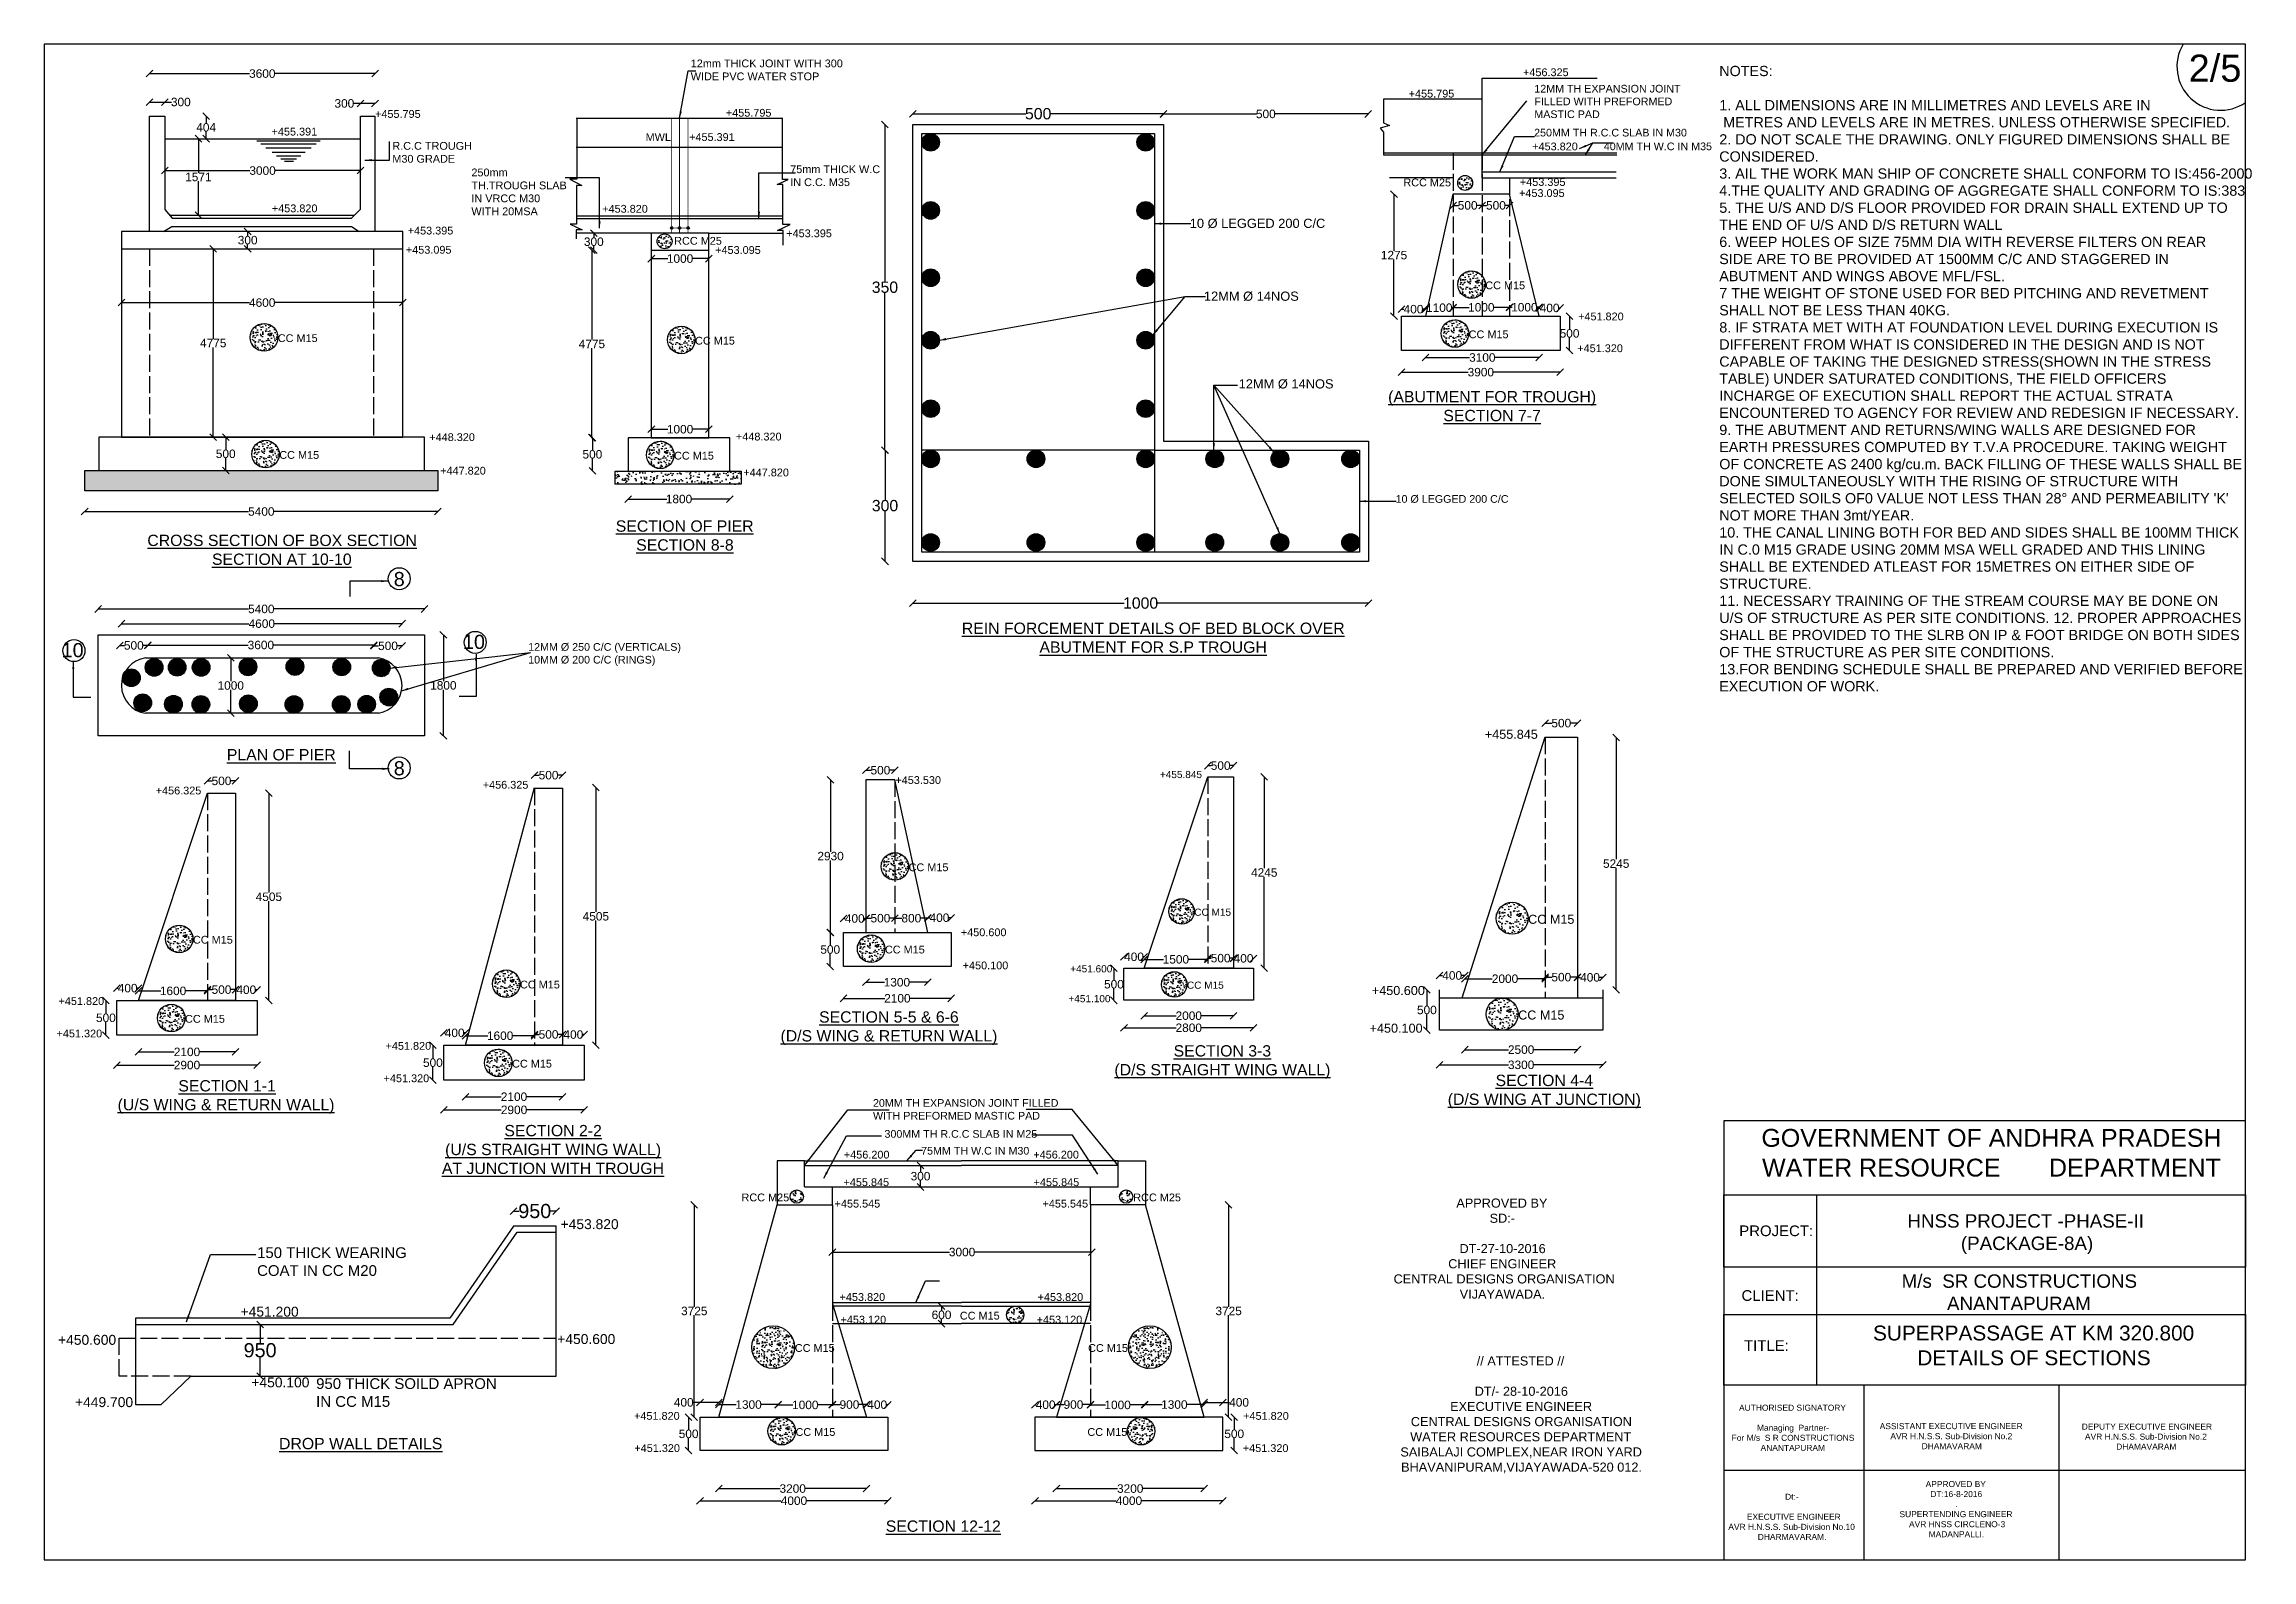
# Model space of a CAD drawing. Header units: millimetres. Extents: x 5124 to 6568637, y 2311 to 91879094.
# Drawn here: x 3768825 to 3800050, y 45933810 to 45955248 of the extents above; entities that cross this region are included whole.
import ezdxf

# ---------------------------------------------------------------- set-up
doc = ezdxf.new("R2010")
doc.units = ezdxf.units.MM
doc.header["$MEASUREMENT"] = 0
doc.linetypes.add('ACAD_ISO02W100', pattern=[15, 12, -3])
for name, color, linetype in [('DIMENSION', 7, 'Continuous'), ('DRAWING', 7, 'Continuous'), ('TEXT', 7, 'Continuous')]:
    doc.layers.add(name, color=color, linetype=linetype)
doc.styles.get("Standard").update_dxf_attribs({"font": 'arial.ttf', "height": 120})
doc.dimstyles.get("Standard").update_dxf_attribs({"dimtxt": 200, "dimasz": 110, "dimexe": 0.18, "dimexo": 0.0625, "dimgap": 0.09, "dimtad": 0, "dimtih": 1, "dimtoh": 1, "dimdec": 0, "dimzin": 0, "dimdsep": 46, "dimtxsty": 'Standard', "dimblk": 'OBLIQUE', "dimcen": 0.09, "dimse1": 1, "dimse2": 1, "dimadec": 0, "dimazin": 0, "dimtfac": 1, "dimtdec": 0, "dimtofl": 0, "dimtmove": 0, "dimatfit": 3, "dimfxl": 1, "dimtolj": 1, "dimtzin": 0, "dimarcsym": 0})
pattern_1 = [(50, (0, 0), (179.31504565, -15.68803375), [18.75, -206.25]), (355, (0, 0), (-34.6878334, 188.0480334), [15, -165]), (100.4514, (14.94, -1.3), (144.6273454, 172.3598855), [15.9350475, -175.285528]), (46.1842, (0, 50), (266.8102622, -41.3797536), [28.125, -309.375]), (96.6356, (22.23, 46.55), (233.6656764, 243.5294677), [23.902572, -262.92825]), (351.1842, (0, 50), (233.6654863, 243.5296502), [22.5, -247.5]), (21, (25, 37.5), (149.22676303, -100.65472267), [18.75, -206.25]), (326, (25, 37.5), (60.828833, 181.28751126), [15, -165]), (71.4514, (37.44, 29.11), (210.05565715, 80.6326242), [15.9350475, -175.285528]), (37.5, (0, 0), (3.03996383, 83.22346346), [0, -163, 0, -167.5, 0, -165.625]), (7.5, (0, 0), (65.76738436, 98.60292797), [0, -95.5, 0, -159.25, 0, -63.125]), (327.5, (-55.75, 0), (133.45560904, -5.63871793), [0, -62.5, 0, -195, 0, -258.75]), (317.5, (-80.75, 0), (145.79654234, 25.02624558), [0, -81.25, 0, -129.5, 0, -183.75])]

msp = doc.modelspace()

# ---------------------------------------------------------------- texts
at = {"layer": 'DRAWING'}
msp.add_text('2/5', height=384.43, dxfattribs=at).set_placement((3799156.1, 45954715.8))
at = {"layer": 'DRAWING', "linetype": 'Continuous', "insert": (3792517.7, 45954940.6), "char_height": 145, "width": 7392.25, "attachment_point": 1}
msp.add_mtext("NOTES:  \\P\\P1. ALL DIMENSIONS ARE IN MILLIMETRES AND LEVELS ARE IN\\P METRES AND LEVELS ARE IN METRES. UNLESS OTHERWISE SPECIFIED. \\P2. DO NOT SCALE THE DRAWING. ONLY FIGURED DIMENSIONS SHALL BE CONSIDERED. \\P3. AIL THE WORK MAN SHIP OF CONCRETE SHALL CONFORM TO IS:456-2000 \\P4.THE QUALITY AND GRADING OF AGGREGATE SHALL CONFORM TO IS:383 \\P5. THE U/S AND D/S FLOOR PROVIDED FOR DRAIN SHALL EXTEND UP TO THE END OF U/S AND D/S RETURN WALL \\P6. WEEP HOLES OF SIZE 75MM DIA WITH REVERSE FILTERS ON REAR SIDE ARE TO BE PROVIDED AT 1500MM C/C AND STAGGERED IN ABUTMENT AND WINGS ABOVE MFL/FSL. \\P7 THE WEIGHT OF STONE USED FOR BED PITCHING AND REVETMENT SHALL NOT BE LESS THAN 40KG. \\P8. IF STRATA MET WITH AT FOUNDATION LEVEL DURING EXECUTION IS DIFFERENT FROM WHAT IS CONSIDERED IN THE DESIGN AND IS NOT CAPABLE OF TAKING THE DESIGNED STRESS(SHOWN IN THE STRESS TABLE) UNDER SATURATED CONDITIONS, THE FIELD OFFICERS INCHARGE OF EXECUTION SHALL REPORT THE ACTUAL STRATA ENCOUNTERED TO AGENCY FOR REVIEW AND REDESIGN IF NECESSARY. \\P9. THE ABUTMENT AND RETURNS/WING WALLS ARE DESIGNED FOR EARTH PRESSURES COMPUTED BY T.V.A PROCEDURE. TAKING WEIGHT OF CONCRETE AS 2400 kg/cu.m. BACK FILLING OF THESE WALLS SHALL BE DONE SIMULTANEOUSLY WITH THE RISING OF STRUCTURE WITH SELECTED SOILS OF0 VALUE NOT LESS THAN 28° AND PERMEABILITY 'K' NOT MORE THAN 3mt/YEAR. \\P10. THE CANAL LINING BOTH FOR BED AND SIDES SHALL BE 100MM THICK IN C.0 M15 GRADE USING 20MM MSA WELL GRADED AND THIS LINING SHALL BE EXTENDED ATLEAST FOR 15METRES ON EITHER SIDE OF STRUCTURE. \\P11. NECESSARY TRAINING OF THE STREAM COURSE MAY BE DONE ON U/S OF STRUCTURE AS PER SITE CONDITIONS. 12. PROPER APPROACHES SHALL BE PROVIDED TO THE SLRB ON IP & FOOT BRIDGE ON BOTH SIDES OF THE STRUCTURE AS PER SITE CONDITIONS. \\P13.FOR BENDING SCHEDULE SHALL BE PREPARED AND VERIFIED BEFORE EXECUTION OF WORK. ", dxfattribs=at)
at = {"layer": 'TEXT', "linetype": 'Continuous'}
for s, height, p in [('+456.325', 110, (3789741.8, 45954795.1)), ('+455.795', 110, (3788124.6, 45954492.8)), ('+455.795', 110, (3773505, 45954205.5)), ('+455.795', 110, (3778466.6, 45954222.5)), ('+455.391', 110, (3772041.1, 45953955.6)), ('MWL      +455.391', 110, (3777332.1, 45953878.7)), ('+453.820', 110, (3789871.5, 45953745.8)), ('RCC M25', 110, (3788049.1, 45953236.9)), ('+453.095', 110, (3789685.7, 45953086.6)), ('+453.395', 110, (3789697.4, 45953242.7)), ('+453.820', 110, (3772045.3, 45952870.2)), ('+453.820', 110, (3776717.8, 45952864)), ('+453.395', 110, (3773966.8, 45952555.8)), ('+453.395', 110, (3779321.1, 45952517.1)), ('+453.095', 110, (3773940.8, 45952284.6)), ('RCC M25', 110, (3777735.9, 45952411.3)), ('+453.095', 110, (3778315.2, 45952281.3)), ('CC M15', 110, (3789208, 45951781.3)), ('+451.820', 110, (3790520.5, 45951341.4)), ('CC M15', 110, (3772129.3, 45951034.5)), ('CC M15', 110, (3778031.1, 45950998.5)), ('CC M15', 110, (3788973.6, 45951088.5)), ('+451.320', 110, (3790509.5, 45950891.5)), ('+448.320', 110, (3774272, 45949634.4)), ('+448.320', 110, (3778609.4, 45949642.3)), ('CC M15', 110, (3772150.5, 45949382.8)), ('CC M15', 110, (3777733.7, 45949372.4)), ('+447.820', 110, (3774425.9, 45949159.9)), ('+447.820', 110, (3778713.6, 45949135)), ('8', 200, (3773769.7, 45947582.2)), ('10', 200, (3769072.2, 45946577)), ('10', 200, (3774748.5, 45946694)), ('+455.845', 127.81, (3789201.5, 45945423)), ('8', 200, (3773769.7, 45944906)), ('+456.325', 110, (3770402.6, 45944636.2)), ('+456.325', 110, (3775028.4, 45944717.6)), ('+453.530', 110, (3780864.5, 45944784.3)), ('+455.845', 101.49, (3784606.1, 45944867.2)), ('CC M15', 110, (3781051.9, 45943550.6)), ('CC M15', 101.49, (3785092.1, 45942919.9)), ('CC M15', 127.81, (3789813.5, 45942806.6)), ('CC M15', 110, (3770929.4, 45942525.7)), ('+450.600', 110, (3781790.4, 45942631.1)), ('CC M15', 110, (3780716.4, 45942387.2)), ('+450.100', 110, (3781816.3, 45942162.8)), ('CC M15', 110, (3775555.1, 45941892.1)), ('+451.600', 101.49, (3783337.5, 45942119.6)), ('CC M15', 101.49, (3784988.7, 45941887.6)), ('+450.600', 127.81, (3787603.9, 45941798.8)), ('+451.820', 110, (3769027.7, 45941658.4)), ('+451.100', 101.49, (3783312, 45941696.8)), ('+451.320', 110, (3769000, 45941200.1)), ('CC M15', 110, (3770817.3, 45941406.8)), ('+450.100', 127.81, (3787571.8, 45941266.4)), ('CC M15', 127.81, (3789673.1, 45941452.4)), ('+451.820', 110, (3773653.4, 45941024.7)), ('+451.320', 110, (3773625.8, 45940566.4)), ('CC M15', 110, (3775443, 45940773.2)), ('+456.200', 110, (3780135.7, 45939486.4)), ('+456.200', 110, (3782815.6, 45939486.4)), ('+455.845', 110, (3780130.6, 45939096.8)), ('+455.845', 110, (3782819.5, 45939096.8)), ('RCC M25', 110, (3778688.2, 45938881.3)), ('+455.545', 110, (3780004.9, 45938793.3)), ('+455.545', 110, (3782945.1, 45938793.3)), ('RCC M25', 110, (3784229.1, 45938881.3)), ('+453.820', 140, (3776129.4, 45938488.2)), ('+453.820', 110, (3780074.8, 45937472.4)), ('+453.820', 110, (3782876.4, 45937472.4)), ('+451.200', 140, (3771603.5, 45937250.5)), ('+453.120', 110, (3780088.7, 45937152.9)), ('CC M15', 110, (3781776.3, 45937209.2)), ('+453.120', 110, (3782862.6, 45937152.9)), ('+450.600', 140, (3769021.6, 45936852.1)), ('+450.600', 140, (3776082.3, 45936863)), ('CC M15', 110, (3779442.2, 45936751.6)), ('CC M15', 110, (3783590.5, 45936751.6)), ('+450.100', 140, (3771755.6, 45936250.3)), ('+449.700', 140, (3769261.7, 45935971.2)), ('+451.820', 110, (3777168.1, 45935791.4)), ('CC M15', 110, (3779452.1, 45935563.6)), ('CC M15', 110, (3783580.5, 45935563.6)), ('+451.820', 110, (3785783.2, 45935791.4)), ('+451.320', 110, (3777172.5, 45935335.9)), ('+451.320', 110, (3785778.7, 45935335.9))]:
    msp.add_text(s, height=height, dxfattribs=at).set_placement(p)
at = {"layer": 'TEXT', "linetype": 'Continuous', "attachment_point": 1}
for s, insert, char_height, width in [('12mm THICK JOINT WITH 300\\PWIDE PVC WATER STOP', (3777969.9, 45955030.2), 110, 2145.35), ('{\\H1.0833x;12MM TH EXPANSION JOINT\\PFILLED WITH PREFORMED\\PMASTIC PAD}', (3789902.1, 45954672.2), 100, 2066.512), ('R.C.C TROUGH\\PM30 GRADE', (3773749.5, 45953864.3), 110, 1369.391), ('{\\H1.0833x;250MM TH R.C.C SLAB IN M30}', (3789898.9, 45954050.7), 100, 2167.193), ('{\\H1.0833x;40MM TH W.C IN M35}', (3790884.5, 45953856.3), 100, 1525.231), ('250mm TH.TROUGH SLAB IN VRCC M30\\PWITH 20MSA', (3774867.6, 45953488.4), 110, 1457.212), ('75mm THICK W.C\\PIN C.C. M35', (3779377.2, 45953533.7), 110, 1267.075), ('{\\H1.0833x;10 Ø LEGGED 200 C/C}', (3785028.2, 45952778.8), 120, 2239.861), ('{\\H1.0833x;12MM Ø 14NOS}', (3785228.3, 45951748.2), 120, 1798.319), ('{\\H1.0833x;12MM Ø 14NOS}', (3785719.7, 45950507.9), 120, 1780.246), ('\\pi729.84;{\\L(ABUTMENT FOR TROUGH)\\P\\pi1511.2;SECTION 7-7}', (3787104, 45950341.9), 160, 4380.823), ('{\\H1.0833x;10 Ø LEGGED 200 C/C}', (3787939.5, 45948869.4), 100, 1661.607), ('\\pi1222;{\\LSECTION OF PIER\\P\\pi1511;SECTION 8-8}', (3775687.6, 45948511.8), 160, 4380.823), ('\\pi298.79;{\\LCROSS SECTION OF BOX SECTION\\P\\pi1213.3;SECTION AT 10-10}', (3769985.4, 45948309.6), 160, 4380.823), ('\\pi9.5858;{\\LREIN FORCEMENT DETAILS OF BED BLOCK OVER \\P\\pi1107.8;ABUTMENT FOR S.P TROUGH}', (3781794.8, 45947066.3), 160, 5413.769), ('{\\H1.0833x;12MM Ø 250 C/C (VERTICALS)\\P10MM Ø 200 C/C (RINGS)}', (3775670.8, 45946776.4), 100, 2156.811), ('\\pi9.4221;{\\LPLAN OF PIER\\P\\pi738.43; }', (3771399.5, 45945277.3), 160, 1538.953), ('\\pi1213.1;{\\LSECTION 5-5 & 6-6\\P\\pi667.57;(D/S WING & RETURN WALL)}', (3778572.3, 45941569), 160, 4380.823), ('\\pi1511.2;{\\LSECTION 3-3\\P\\pi673.79;(D/S STRAIGHT WING WALL)}', (3783288.9, 45941089.5), 160, 4380.823), ('\\pi683.69;{\\LSECTION 4-4\\P\\pi7.5667;(D/S WING AT JUNCTION)}', (3788669.8, 45940671.5), 160, 2725.202), ('\\pi1526.6;{\\LSECTION 1-1\\P\\pi667.57;(U/S WING & RETURN WALL)}', (3769196.4, 45940595.1), 160, 4380.823), ('{\\H1.0833x;20MM TH EXPANSION JOINT FILLED WITH PREFORMED MASTIC PAD}', (3780547.7, 45940326.7), 100, 2616.586), ('\\pi1512;{\\LSECTION 2-2\\P\\pi673.79;(U/S STRAIGHT WING WALL)\\P\\pi628.72;AT JUNCTION WITH TROUGH}', (3773822.2, 45939961.4), 160, 4380.823), ('{\\H1.0833x;300MM TH R.C.C SLAB IN M25}', (3780710.3, 45939888.9), 100, 2167.193), ('{\\H1.0833x;75MM TH W.C IN M30}', (3781228.4, 45939650.5), 100, 1524.049), ('{\\H1.0833x;150 THICK WEARING \\PCOAT IN CC M20}', (3771836.4, 45938230.9), 140, 2430.282), ('{\\H1.0833x;950 THICK SOILD APRON IN CC M15}', (3772671.4, 45936378.7), 140, 2809.733), ('\\pi9.4221;{\\LDROP WALL DETAILS}', (3772137.5, 45935534.8), 160, 2300.208), ('\\pi5.8205;{\\LSECTION 12-12}', (3780722.9, 45934367.2), 160, 1617.098)]:
    msp.add_mtext(s, dxfattribs=dict(at, insert=insert, char_height=char_height, width=width))
at = {"layer": 'TEXT', "color": 7, "insert": (3796367.6, 45939566.6), "char_height": 252.571, "width": 7203.007, "attachment_point": 5}
msp.add_mtext('GOVERNMENT OF ANDHRA PRADESH\\PWATER RESOURCE       DEPARTMENT', dxfattribs=at)
at = {"layer": 'TEXT', "attachment_point": 1}
for s, insert, char_height, width in [('\\pi2586.1;APPROVED BY\\P\\pi3056.9;SD:-  \\P\\pi3229.9;\\P\\pi2631.3;DT-27-10-2016\\P\\pi2471.3;CHIEF ENGINEER                \\P\\pi1648.9; CENTRAL DESIGNS ORGANISATION\\P\\pi2633.7;VIJAYAWADA.', (3786212.3, 45938920.7), 128.699, 6459.783), ('PROJECT:', (3792800.4, 45938539.7), 151.21, 1410.869), ('\\pi2073;HNSS PROJECT -PHASE-II\\P\\pi2755.1; (PACKAGE-8A)\\P\\pi3686; ', (3793106.6, 45938698.8), 189.828, 7445.748), ('CLIENT:', (3792832.4, 45937624.5), 151.21, 1410.869), ('\\pi774.05;M/s  SR CONSTRUCTIONS \\P\\pi1415.5;ANANTAPURAM', (3794323.3, 45937848.1), 189.828, 4844.188), ('\\pi1008.9;SUPERPASSAGE AT KM 320.800\\P\\pi1635.8;DETAILS OF SECTIONS', (3793683.4, 45937123.8), 210.476, 6533.744), ('\\pi2610.5;// ATTESTED //\\P\\pi3229.9;\\P\\pi2581.4;DT/- 28-10-2016\\P\\pi2234.1;EXECUTIVE ENGINEER                \\P\\pi1678.3;CENTRAL DESIGNS ORGANISATION\\P\\pi1669.5;WATER RESOURCES DEPARTMENT\\P\\pi1530.2;SAIBALAJI COMPLEX,NEAR IRON YARD\\P\\pi1540.7;BHAVANIPURAM,VIJAYAWADA-520 012.', (3786476.9, 45936688.2), 128.699, 6459.783), ('TITLE:', (3792867.2, 45936915.8), 151.21, 819.969), ('\\pi1379.7;AUTHORISED SIGNATORY\\P\\pi2135.5;\\P\\pi1633;Managing  Partner-\\P\\pi1275;For M/s  S R CONSTRUCTIONS\\P\\pi1684.3;ANANTAPURAM', (3791417.6, 45936004.5), 85.092, 4271.004), ('\\pi2135.5;\\P\\P\\pi1125.6;ASSISTANT EXECUTIVE ENGINEER\\P\\pi1276.5;AVR H.N.S.S. Sub-Division No.2\\P\\pi1718.6;DHAMAVARAM', (3793661.5, 45936027.8), 85.092, 4271.004), ('\\pi2119; \\P\\pi2135.5;\\P\\pi1198.3; DEPUTY EXECUTIVE ENGINEER\\P\\pi1276.5;AVR H.N.S.S. Sub-Division No.2\\P\\pi1718.6;DHAMAVARAM', (3796413.5, 45936021.2), 85.092, 4271.004), ('\\pi2046.2;Dt:- \\P\\pi2135.5;\\P\\pi1439.4;  EXECUTIVE ENGINEER\\P\\pi1243.2;AVR H.N.S.S. Sub-Division No.10\\P\\pi1659.8;DHARMAVARAM.', (3791402.6, 45934745.4), 85.092, 4271.004), ('\\pi1709.9;APPROVED BY\\P\\pi1776.1;DT:16-8-2016 \\P\\pi2129.6;.  \\P\\pi1339.7;SUPERTENDING ENGINEER                \\P\\pi1441.3; AVR HNSS CIRCLENO-3\\P\\pi1752;MADANPALLI.', (3793727, 45934924.8), 85.092, 4271.004)]:
    msp.add_mtext(s, dxfattribs=dict(at, insert=insert, char_height=char_height, width=width))

# ---------------------------------------------------------------- blocks, each defined once
blk = doc.blocks.new('_Oblique')
at = {"color": 0, "linetype": 'ByBlock', "lineweight": -2}
blk.add_line((-0.5, -0.5), (0.5, 0.5), dxfattribs=at)
blk = doc.blocks.new('*D80')
at = {"layer": 'Defpoints', "color": 0, "linetype": 'Continuous', "transparency": 16777216}
for p in [(3770530, 45953462), (3773298, 45953462), (3773298, 45953459)]:
    blk.add_point(p, dxfattribs=at)
at = {"layer": 'DIMENSION', "color": 0, "linetype": 'Continuous', "lineweight": -2, "transparency": 16777216}
for p, q in [((3770530, 45953459), (3771735, 45953459)), ((3773298, 45953459), (3772093, 45953459))]:
    blk.add_line(p, q, dxfattribs=at)
at = {"layer": 'DIMENSION', "color": 0, "linetype": 'Continuous', "lineweight": -2, "transparency": 16777216, "xscale": 95, "yscale": 95, "zscale": 95, "rotation": 180}
blk.add_blockref('_Oblique', (3770530, 45953459), dxfattribs=at)
at = {"layer": 'DIMENSION', "color": 0, "linetype": 'Continuous', "lineweight": -2, "transparency": 16777216, "xscale": 95, "yscale": 95, "zscale": 95}
blk.add_blockref('_Oblique', (3773298, 45953459), dxfattribs=at)
at = {"layer": 'DIMENSION', "color": 0, "linetype": 'Continuous', "transparency": 16777216, "insert": (3771914, 45953459), "char_height": 120, "attachment_point": 5}
blk.add_mtext('\\A1;3000', dxfattribs=at)
blk = doc.blocks.new('*D81')
at = {"layer": 'Defpoints', "color": 0, "linetype": 'Continuous', "transparency": 16777216}
for p in [(3770530, 45954230), (3770530, 45953911), (3771116, 45953911)]:
    blk.add_point(p, dxfattribs=at)
at = {"layer": 'DIMENSION', "color": 0, "linetype": 'Continuous', "lineweight": -2, "transparency": 16777216}
for p, q in [((3771116, 45954230), (3771116, 45954132)), ((3771116, 45953911), (3771116, 45954009))]:
    blk.add_line(p, q, dxfattribs=at)
at = {"layer": 'DIMENSION', "color": 0, "linetype": 'Continuous', "lineweight": -2, "transparency": 16777216, "xscale": 95, "yscale": 95, "zscale": 95}
for p, rotation in [((3771116, 45954230), 90), ((3771116, 45953911), 270)]:
    blk.add_blockref('_Oblique', p, dxfattribs=dict(at, rotation=rotation))
at = {"layer": 'DIMENSION', "color": 0, "linetype": 'Continuous', "transparency": 16777216, "insert": (3771116, 45954070), "char_height": 120, "attachment_point": 5}
blk.add_mtext('\\A1;404', dxfattribs=at)
blk = doc.blocks.new('*D82')
at = {"layer": 'Defpoints', "color": 0, "linetype": 'Continuous', "transparency": 16777216}
for p in [(3771023, 45953911), (3771006, 45952827), (3771023, 45952827)]:
    blk.add_point(p, dxfattribs=at)
at = {"layer": 'DIMENSION', "color": 0, "linetype": 'Continuous', "lineweight": -2, "transparency": 16777216}
for p, q in [((3771006, 45953911), (3771006, 45953430)), ((3771006, 45952827), (3771006, 45953308))]:
    blk.add_line(p, q, dxfattribs=at)
at = {"layer": 'DIMENSION', "color": 0, "linetype": 'Continuous', "lineweight": -2, "transparency": 16777216, "xscale": 95, "yscale": 95, "zscale": 95}
for p, rotation in [((3771006, 45953911), 90), ((3771006, 45952827), 270)]:
    blk.add_blockref('_Oblique', p, dxfattribs=dict(at, rotation=rotation))
at = {"layer": 'DIMENSION', "color": 0, "linetype": 'Continuous', "transparency": 16777216, "insert": (3771006, 45953369), "char_height": 120, "attachment_point": 5}
blk.add_mtext('\\A1;1571', dxfattribs=at)
blk = doc.blocks.new('*D85')
at = {"layer": 'Defpoints', "color": 0, "linetype": 'Continuous', "transparency": 16777216}
for p in [(3771605, 45952598), (3771605, 45952353), (3771703, 45952353)]:
    blk.add_point(p, dxfattribs=at)
at = {"layer": 'DRAWING', "color": 0, "linetype": 'Continuous', "lineweight": -2, "transparency": 16777216}
for p, q in [((3771703, 45952598), (3771703, 45952537)), ((3771703, 45952353), (3771703, 45952414))]:
    blk.add_line(p, q, dxfattribs=at)
at = {"layer": 'DRAWING', "color": 0, "linetype": 'Continuous', "lineweight": -2, "transparency": 16777216, "xscale": 95, "yscale": 95, "zscale": 95}
for p, rotation in [((3771703, 45952598), 90), ((3771703, 45952353), 270)]:
    blk.add_blockref('_Oblique', p, dxfattribs=dict(at, rotation=rotation))
at = {"layer": 'DRAWING', "color": 0, "linetype": 'Continuous', "transparency": 16777216, "insert": (3771703, 45952475), "char_height": 120, "attachment_point": 5}
blk.add_mtext('\\A1;300', dxfattribs=at)
blk = doc.blocks.new('*D86')
at = {"layer": 'Defpoints', "color": 0, "linetype": 'Continuous', "transparency": 16777216}
for p in [(3771225, 45952353), (3771216, 45949688), (3771225, 45949688)]:
    blk.add_point(p, dxfattribs=at)
at = {"layer": 'DRAWING', "color": 0, "linetype": 'Continuous', "lineweight": -2, "transparency": 16777216}
for p, q in [((3771216, 45952353), (3771216, 45951081)), ((3771216, 45949688), (3771216, 45950959))]:
    blk.add_line(p, q, dxfattribs=at)
at = {"layer": 'DRAWING', "color": 0, "linetype": 'Continuous', "lineweight": -2, "transparency": 16777216, "xscale": 95, "yscale": 95, "zscale": 95}
for p, rotation in [((3771216, 45952353), 90), ((3771216, 45949688), 270)]:
    blk.add_blockref('_Oblique', p, dxfattribs=dict(at, rotation=rotation))
at = {"layer": 'DRAWING', "color": 0, "linetype": 'Continuous', "transparency": 16777216, "insert": (3771216, 45951020), "char_height": 120, "attachment_point": 5}
blk.add_mtext('\\A1;4775', dxfattribs=at)
blk = doc.blocks.new('*D87')
at = {"layer": 'Defpoints', "color": 0, "linetype": 'Continuous', "transparency": 16777216}
for p in [(3769920, 45951592), (3773898, 45951592), (3773898, 45951592)]:
    blk.add_point(p, dxfattribs=at)
at = {"layer": 'DRAWING', "color": 0, "linetype": 'Continuous', "lineweight": -2, "transparency": 16777216}
for p, q in [((3769920, 45951592), (3771728, 45951592)), ((3773898, 45951592), (3772091, 45951592))]:
    blk.add_line(p, q, dxfattribs=at)
at = {"layer": 'DRAWING', "color": 0, "linetype": 'Continuous', "lineweight": -2, "transparency": 16777216, "xscale": 95, "yscale": 95, "zscale": 95, "rotation": 180}
blk.add_blockref('_Oblique', (3769920, 45951592), dxfattribs=at)
at = {"layer": 'DRAWING', "color": 0, "linetype": 'Continuous', "lineweight": -2, "transparency": 16777216, "xscale": 95, "yscale": 95, "zscale": 95}
blk.add_blockref('_Oblique', (3773898, 45951592), dxfattribs=at)
at = {"layer": 'DRAWING', "color": 0, "linetype": 'Continuous', "transparency": 16777216, "insert": (3771909, 45951592), "char_height": 120, "attachment_point": 5}
blk.add_mtext('\\A1;4600', dxfattribs=at)
blk = doc.blocks.new('*D88')
at = {"layer": 'Defpoints', "color": 0, "linetype": 'Continuous', "transparency": 16777216}
for p in [(3771393, 45949688), (3771393, 45949688), (3771393, 45949218)]:
    blk.add_point(p, dxfattribs=at)
at = {"layer": 'DRAWING', "color": 0, "linetype": 'Continuous', "lineweight": -2, "transparency": 16777216}
for p, q in [((3771393, 45949688), (3771393, 45949514)), ((3771393, 45949218), (3771393, 45949392))]:
    blk.add_line(p, q, dxfattribs=at)
at = {"layer": 'DRAWING', "color": 0, "linetype": 'Continuous', "lineweight": -2, "transparency": 16777216, "xscale": 95, "yscale": 95, "zscale": 95}
for p, rotation in [((3771393, 45949688), 90), ((3771393, 45949218), 270)]:
    blk.add_blockref('_Oblique', p, dxfattribs=dict(at, rotation=rotation))
at = {"layer": 'DRAWING', "color": 0, "linetype": 'Continuous', "transparency": 16777216, "insert": (3771393, 45949453), "char_height": 120, "attachment_point": 5}
blk.add_mtext('\\A1;500', dxfattribs=at)
blk = doc.blocks.new('*D89')
at = {"layer": 'Defpoints', "color": 0, "linetype": 'Continuous', "transparency": 16777216}
for p in [(3769398, 45948928), (3774394, 45948928), (3774394, 45948637)]:
    blk.add_point(p, dxfattribs=at)
at = {"layer": 'DRAWING', "color": 0, "linetype": 'Continuous', "lineweight": -2, "transparency": 16777216}
for p, q in [((3769398, 45948637), (3771717, 45948637)), ((3774394, 45948637), (3772075, 45948637))]:
    blk.add_line(p, q, dxfattribs=at)
at = {"layer": 'DRAWING', "color": 0, "linetype": 'Continuous', "lineweight": -2, "transparency": 16777216, "xscale": 95, "yscale": 95, "zscale": 95, "rotation": 180}
blk.add_blockref('_Oblique', (3769398, 45948637), dxfattribs=at)
at = {"layer": 'DRAWING', "color": 0, "linetype": 'Continuous', "lineweight": -2, "transparency": 16777216, "xscale": 95, "yscale": 95, "zscale": 95}
blk.add_blockref('_Oblique', (3774394, 45948637), dxfattribs=at)
at = {"layer": 'DRAWING', "color": 0, "linetype": 'Continuous', "transparency": 16777216, "insert": (3771896, 45948637), "char_height": 120, "attachment_point": 5}
blk.add_mtext('\\A1;5400', dxfattribs=at)
blk = doc.blocks.new('*D90')
at = {"layer": 'Defpoints', "color": 0, "linetype": 'Continuous', "transparency": 16777216}
for p in [(3770530, 45954429), (3770316, 45954230), (3770530, 45954230)]:
    blk.add_point(p, dxfattribs=at)
at = {"layer": 'DIMENSION', "color": 0, "linetype": 'Continuous', "lineweight": -2, "transparency": 16777216}
for p, q in [((3770316, 45954429), (3770530, 45954429)), ((3770530, 45954429), (3770625, 45954429))]:
    blk.add_line(p, q, dxfattribs=at)
at = {"layer": 'DIMENSION', "color": 0, "linetype": 'Continuous', "lineweight": -2, "transparency": 16777216, "xscale": 95, "yscale": 95, "zscale": 95, "rotation": 180}
blk.add_blockref('_Oblique', (3770316, 45954429), dxfattribs=at)
at = {"layer": 'DIMENSION', "color": 0, "linetype": 'Continuous', "lineweight": -2, "transparency": 16777216, "xscale": 95, "yscale": 95, "zscale": 95}
blk.add_blockref('_Oblique', (3770530, 45954429), dxfattribs=at)
at = {"layer": 'DIMENSION', "color": 0, "linetype": 'Continuous', "transparency": 16777216, "insert": (3770758, 45954429), "char_height": 120, "attachment_point": 5}
blk.add_mtext('\\A1;300', dxfattribs=at)
blk = doc.blocks.new('*D91')
at = {"layer": 'Defpoints', "color": 0, "linetype": 'Continuous', "transparency": 16777216}
for p in [(3773298, 45954409), (3773298, 45954230), (3773504, 45954230)]:
    blk.add_point(p, dxfattribs=at)
at = {"layer": 'DIMENSION', "color": 0, "linetype": 'Continuous', "lineweight": -2, "transparency": 16777216}
for p, q in [((3773298, 45954409), (3773203, 45954409)), ((3773504, 45954409), (3773298, 45954409))]:
    blk.add_line(p, q, dxfattribs=at)
at = {"layer": 'DIMENSION', "color": 0, "linetype": 'Continuous', "lineweight": -2, "transparency": 16777216, "xscale": 95, "yscale": 95, "zscale": 95, "rotation": 180}
blk.add_blockref('_Oblique', (3773298, 45954409), dxfattribs=at)
at = {"layer": 'DIMENSION', "color": 0, "linetype": 'Continuous', "lineweight": -2, "transparency": 16777216, "xscale": 95, "yscale": 95, "zscale": 95}
blk.add_blockref('_Oblique', (3773504, 45954409), dxfattribs=at)
at = {"layer": 'DIMENSION', "color": 0, "linetype": 'Continuous', "transparency": 16777216, "insert": (3773071, 45954409), "char_height": 120, "attachment_point": 5}
blk.add_mtext('\\A1;300', dxfattribs=at)
blk = doc.blocks.new('*D92')
at = {"layer": 'Defpoints', "color": 0, "linetype": 'Continuous', "transparency": 16777216}
for p in [(3773505, 45954831), (3770316, 45954230), (3773505, 45954206)]:
    blk.add_point(p, dxfattribs=at)
at = {"layer": 'DIMENSION', "color": 0, "linetype": 'Continuous', "lineweight": -2, "transparency": 16777216}
for p, q in [((3770316, 45954831), (3771731, 45954831)), ((3773505, 45954831), (3772089, 45954831))]:
    blk.add_line(p, q, dxfattribs=at)
at = {"layer": 'DIMENSION', "color": 0, "linetype": 'Continuous', "lineweight": -2, "transparency": 16777216, "xscale": 95, "yscale": 95, "zscale": 95, "rotation": 180}
blk.add_blockref('_Oblique', (3770316, 45954831), dxfattribs=at)
at = {"layer": 'DIMENSION', "color": 0, "linetype": 'Continuous', "lineweight": -2, "transparency": 16777216, "xscale": 95, "yscale": 95, "zscale": 95}
blk.add_blockref('_Oblique', (3773505, 45954831), dxfattribs=at)
at = {"layer": 'DIMENSION', "color": 0, "linetype": 'Continuous', "transparency": 16777216, "insert": (3771910, 45954831), "char_height": 120, "attachment_point": 5}
blk.add_mtext('\\A1;3600', dxfattribs=at)
blk = doc.blocks.new('*D93')
at = {"layer": 'Defpoints', "color": 0, "linetype": 'Continuous', "transparency": 16777216}
for p in [(3777084, 45949211), (3778524, 45949211), (3778524, 45948814)]:
    blk.add_point(p, dxfattribs=at)
at = {"layer": 'DIMENSION', "color": 0, "linetype": 'Continuous', "lineweight": -2, "transparency": 16777216}
for p, q in [((3777084, 45948814), (3777631, 45948814)), ((3778524, 45948814), (3777977, 45948814))]:
    blk.add_line(p, q, dxfattribs=at)
at = {"layer": 'DIMENSION', "color": 0, "linetype": 'Continuous', "lineweight": -2, "transparency": 16777216, "xscale": 95, "yscale": 95, "zscale": 95, "rotation": 180}
blk.add_blockref('_Oblique', (3777084, 45948814), dxfattribs=at)
at = {"layer": 'DIMENSION', "color": 0, "linetype": 'Continuous', "lineweight": -2, "transparency": 16777216, "xscale": 95, "yscale": 95, "zscale": 95}
blk.add_blockref('_Oblique', (3778524, 45948814), dxfattribs=at)
at = {"layer": 'DIMENSION', "color": 0, "linetype": 'Continuous', "transparency": 16777216, "insert": (3777804, 45948814), "char_height": 120, "attachment_point": 5}
blk.add_mtext('\\A1;1800', dxfattribs=at)
blk = doc.blocks.new('*D94')
at = {"layer": 'Defpoints', "color": 0, "linetype": 'Continuous', "transparency": 16777216}
for p in [(3776579, 45949682), (3777084, 45949682), (3777084, 45949211)]:
    blk.add_point(p, dxfattribs=at)
at = {"layer": 'DIMENSION', "color": 0, "linetype": 'Continuous', "lineweight": -2, "transparency": 16777216}
for p, q in [((3776579, 45949682), (3776579, 45949508)), ((3776579, 45949211), (3776579, 45949385))]:
    blk.add_line(p, q, dxfattribs=at)
at = {"layer": 'DIMENSION', "color": 0, "linetype": 'Continuous', "lineweight": -2, "transparency": 16777216, "xscale": 95, "yscale": 95, "zscale": 95}
for p, rotation in [((3776579, 45949682), 90), ((3776579, 45949211), 270)]:
    blk.add_blockref('_Oblique', p, dxfattribs=dict(at, rotation=rotation))
at = {"layer": 'DIMENSION', "color": 0, "linetype": 'Continuous', "transparency": 16777216, "insert": (3776579, 45949446), "char_height": 120, "attachment_point": 5}
blk.add_mtext('\\A1;500', dxfattribs=at)
blk = doc.blocks.new('*D95')
at = {"layer": 'Defpoints', "color": 0, "linetype": 'Continuous', "transparency": 16777216}
for p in [(3778225, 45949801), (3777413, 45949682), (3778225, 45949682)]:
    blk.add_point(p, dxfattribs=at)
at = {"layer": 'DIMENSION', "color": 0, "linetype": 'Continuous', "lineweight": -2, "transparency": 16777216}
for p, q in [((3777413, 45949801), (3777645, 45949801)), ((3778225, 45949801), (3777992, 45949801))]:
    blk.add_line(p, q, dxfattribs=at)
at = {"layer": 'DIMENSION', "color": 0, "linetype": 'Continuous', "lineweight": -2, "transparency": 16777216, "xscale": 95, "yscale": 95, "zscale": 95, "rotation": 180}
blk.add_blockref('_Oblique', (3777413, 45949801), dxfattribs=at)
at = {"layer": 'DIMENSION', "color": 0, "linetype": 'Continuous', "lineweight": -2, "transparency": 16777216, "xscale": 95, "yscale": 95, "zscale": 95}
blk.add_blockref('_Oblique', (3778225, 45949801), dxfattribs=at)
at = {"layer": 'DIMENSION', "color": 0, "linetype": 'Continuous', "transparency": 16777216, "insert": (3777819, 45949801), "char_height": 120, "attachment_point": 5}
blk.add_mtext('\\A1;1000', dxfattribs=at)
blk = doc.blocks.new('*D96')
at = {"layer": 'Defpoints', "color": 0, "linetype": 'Continuous', "transparency": 16777216}
for p in [(3777413, 45952214), (3778225, 45952214), (3778225, 45952214)]:
    blk.add_point(p, dxfattribs=at)
at = {"layer": 'DIMENSION', "color": 0, "linetype": 'Continuous', "lineweight": -2, "transparency": 16777216}
for p, q in [((3777413, 45952214), (3777645, 45952214)), ((3778225, 45952214), (3777992, 45952214))]:
    blk.add_line(p, q, dxfattribs=at)
at = {"layer": 'DIMENSION', "color": 0, "linetype": 'Continuous', "lineweight": -2, "transparency": 16777216, "xscale": 95, "yscale": 95, "zscale": 95, "rotation": 180}
blk.add_blockref('_Oblique', (3777413, 45952214), dxfattribs=at)
at = {"layer": 'DIMENSION', "color": 0, "linetype": 'Continuous', "lineweight": -2, "transparency": 16777216, "xscale": 95, "yscale": 95, "zscale": 95}
blk.add_blockref('_Oblique', (3778225, 45952214), dxfattribs=at)
at = {"layer": 'DIMENSION', "color": 0, "linetype": 'Continuous', "transparency": 16777216, "insert": (3777819, 45952214), "char_height": 120, "attachment_point": 5}
blk.add_mtext('\\A1;1000', dxfattribs=at)
blk = doc.blocks.new('*D97')
at = {"layer": 'Defpoints', "color": 0, "linetype": 'Continuous', "transparency": 16777216}
for p in [(3776599, 45952573), (3777413, 45952573), (3777413, 45952333)]:
    blk.add_point(p, dxfattribs=at)
at = {"layer": 'DIMENSION', "color": 0, "linetype": 'Continuous', "lineweight": -2, "transparency": 16777216}
for p, q in [((3776599, 45952573), (3776599, 45952514)), ((3776599, 45952333), (3776599, 45952392))]:
    blk.add_line(p, q, dxfattribs=at)
at = {"layer": 'DIMENSION', "color": 0, "linetype": 'Continuous', "lineweight": -2, "transparency": 16777216, "xscale": 95, "yscale": 95, "zscale": 95}
for p, rotation in [((3776599, 45952573), 90), ((3776599, 45952333), 270)]:
    blk.add_blockref('_Oblique', p, dxfattribs=dict(at, rotation=rotation))
at = {"layer": 'DIMENSION', "color": 0, "linetype": 'Continuous', "transparency": 16777216, "insert": (3776599, 45952453), "char_height": 120, "attachment_point": 5}
blk.add_mtext('\\A1;300', dxfattribs=at)
blk = doc.blocks.new('*D98')
at = {"layer": 'Defpoints', "color": 0, "linetype": 'Continuous', "transparency": 16777216}
for p in [(3777413, 45952333), (3776572, 45949682), (3777413, 45949682)]:
    blk.add_point(p, dxfattribs=at)
at = {"layer": 'DIMENSION', "color": 0, "linetype": 'Continuous', "lineweight": -2, "transparency": 16777216}
for p, q in [((3776572, 45952333), (3776572, 45951069)), ((3776572, 45949682), (3776572, 45950946))]:
    blk.add_line(p, q, dxfattribs=at)
at = {"layer": 'DIMENSION', "color": 0, "linetype": 'Continuous', "lineweight": -2, "transparency": 16777216, "xscale": 95, "yscale": 95, "zscale": 95}
for p, rotation in [((3776572, 45952333), 90), ((3776572, 45949682), 270)]:
    blk.add_blockref('_Oblique', p, dxfattribs=dict(at, rotation=rotation))
at = {"layer": 'DIMENSION', "color": 0, "linetype": 'Continuous', "transparency": 16777216, "insert": (3776572, 45951007), "char_height": 120, "attachment_point": 5}
blk.add_mtext('\\A1;4775', dxfattribs=at)
blk = doc.blocks.new('*D101')
at = {"layer": 'Defpoints', "color": 0, "linetype": 'Continuous', "transparency": 16777216}
for p in [(3781111, 45947933), (3787556, 45947933), (3787556, 45947342)]:
    blk.add_point(p, dxfattribs=at)
at = {"layer": 'DRAWING', "color": 0, "linetype": 'Continuous', "lineweight": -2, "transparency": 16777216}
for p, q in [((3781111, 45947342), (3784102, 45947342)), ((3787556, 45947342), (3784564, 45947342))]:
    blk.add_line(p, q, dxfattribs=at)
at = {"layer": 'DRAWING', "color": 0, "linetype": 'Continuous', "lineweight": -2, "transparency": 16777216, "xscale": 95, "yscale": 95, "zscale": 95, "rotation": 180}
blk.add_blockref('_Oblique', (3781111, 45947342), dxfattribs=at)
at = {"layer": 'DRAWING', "color": 0, "linetype": 'Continuous', "lineweight": -2, "transparency": 16777216, "xscale": 95, "yscale": 95, "zscale": 95}
blk.add_blockref('_Oblique', (3787556, 45947342), dxfattribs=at)
at = {"layer": 'DRAWING', "color": 0, "linetype": 'Continuous', "transparency": 16777216, "insert": (3784333, 45947342), "char_height": 160, "attachment_point": 5}
blk.add_mtext('\\A1;1000', dxfattribs=at)
blk = doc.blocks.new('*D102')
at = {"layer": 'Defpoints', "color": 0, "linetype": 'Continuous', "transparency": 16777216}
for p in [(3781238, 45949507), (3780718, 45947933), (3781238, 45947933)]:
    blk.add_point(p, dxfattribs=at)
at = {"layer": 'DRAWING', "color": 0, "linetype": 'Continuous', "lineweight": -2, "transparency": 16777216}
for p, q in [((3780718, 45949507), (3780718, 45948802)), ((3780718, 45947933), (3780718, 45948638))]:
    blk.add_line(p, q, dxfattribs=at)
at = {"layer": 'DRAWING', "color": 0, "linetype": 'Continuous', "lineweight": -2, "transparency": 16777216, "xscale": 95, "yscale": 95, "zscale": 95}
for p, rotation in [((3780718, 45949507), 90), ((3780718, 45947933), 270)]:
    blk.add_blockref('_Oblique', p, dxfattribs=dict(at, rotation=rotation))
at = {"layer": 'DRAWING', "color": 0, "linetype": 'Continuous', "transparency": 16777216, "insert": (3780718, 45948720), "char_height": 160, "attachment_point": 5}
blk.add_mtext('\\A1;300', dxfattribs=at)
blk = doc.blocks.new('*D103')
at = {"layer": 'Defpoints', "color": 0, "linetype": 'Continuous', "transparency": 16777216}
for p in [(3780717, 45954111), (3781111, 45954111), (3781238, 45949507)]:
    blk.add_point(p, dxfattribs=at)
at = {"layer": 'DRAWING', "color": 0, "linetype": 'Continuous', "lineweight": -2, "transparency": 16777216}
for p, q in [((3780717, 45954111), (3780717, 45951891)), ((3780717, 45949507), (3780717, 45951728))]:
    blk.add_line(p, q, dxfattribs=at)
at = {"layer": 'DRAWING', "color": 0, "linetype": 'Continuous', "lineweight": -2, "transparency": 16777216, "xscale": 95, "yscale": 95, "zscale": 95}
for p, rotation in [((3780717, 45954111), 90), ((3780717, 45949507), 270)]:
    blk.add_blockref('_Oblique', p, dxfattribs=dict(at, rotation=rotation))
at = {"layer": 'DRAWING', "color": 0, "linetype": 'Continuous', "transparency": 16777216, "insert": (3780717, 45951809), "char_height": 160, "attachment_point": 5}
blk.add_mtext('\\A1;350', dxfattribs=at)
blk = doc.blocks.new('*D104')
at = {"layer": 'Defpoints', "color": 0, "linetype": 'Continuous', "transparency": 16777216}
for p in [(3781111, 45954111), (3784657, 45954263), (3784657, 45954111)]:
    blk.add_point(p, dxfattribs=at)
at = {"layer": 'DRAWING', "color": 0, "linetype": 'Continuous', "lineweight": -2, "transparency": 16777216}
for p, q in [((3781111, 45954263), (3782708, 45954263)), ((3784657, 45954263), (3783061, 45954263))]:
    blk.add_line(p, q, dxfattribs=at)
at = {"layer": 'DRAWING', "color": 0, "linetype": 'Continuous', "lineweight": -2, "transparency": 16777216, "xscale": 95, "yscale": 95, "zscale": 95, "rotation": 180}
blk.add_blockref('_Oblique', (3781111, 45954263), dxfattribs=at)
at = {"layer": 'DRAWING', "color": 0, "linetype": 'Continuous', "lineweight": -2, "transparency": 16777216, "xscale": 95, "yscale": 95, "zscale": 95}
blk.add_blockref('_Oblique', (3784657, 45954263), dxfattribs=at)
at = {"layer": 'DRAWING', "color": 0, "linetype": 'Continuous', "transparency": 16777216, "insert": (3782884, 45954263), "char_height": 160, "attachment_point": 5}
blk.add_mtext('\\A1;500', dxfattribs=at)
blk = doc.blocks.new('*D105')
at = {"layer": 'Defpoints', "color": 0, "linetype": 'Continuous', "transparency": 16777216}
for p in [(3787553, 45954260), (3784655, 45954069), (3787553, 45949593)]:
    blk.add_point(p, dxfattribs=at)
at = {"layer": 'DRAWING', "color": 0, "linetype": 'Continuous', "lineweight": -2, "transparency": 16777216}
for p, q in [((3784655, 45954260), (3785971, 45954260)), ((3787553, 45954260), (3786236, 45954260))]:
    blk.add_line(p, q, dxfattribs=at)
at = {"layer": 'DRAWING', "color": 0, "linetype": 'Continuous', "lineweight": -2, "transparency": 16777216, "xscale": 95, "yscale": 95, "zscale": 95, "rotation": 180}
blk.add_blockref('_Oblique', (3784655, 45954260), dxfattribs=at)
at = {"layer": 'DRAWING', "color": 0, "linetype": 'Continuous', "lineweight": -2, "transparency": 16777216, "xscale": 95, "yscale": 95, "zscale": 95}
blk.add_blockref('_Oblique', (3787553, 45954260), dxfattribs=at)
at = {"layer": 'DRAWING', "color": 0, "linetype": 'Continuous', "transparency": 16777216, "insert": (3786104, 45954260), "char_height": 120, "attachment_point": 5}
blk.add_mtext('\\A1;500', dxfattribs=at)
blk = doc.blocks.new('*D108')
at = {"layer": 'Defpoints', "color": 0, "linetype": 'Continuous', "transparency": 16777216}
for p in [(3788753, 45952967), (3789166, 45952967), (3789166, 45952967)]:
    blk.add_point(p, dxfattribs=at)
at = {"layer": 'DIMENSION', "color": 0, "linetype": 'Continuous', "lineweight": -2, "transparency": 16777216}
for p, q in [((3788753, 45952967), (3788827, 45952967)), ((3789166, 45952967), (3789092, 45952967))]:
    blk.add_line(p, q, dxfattribs=at)
at = {"layer": 'DIMENSION', "color": 0, "linetype": 'Continuous', "lineweight": -2, "transparency": 16777216, "xscale": 95, "yscale": 95, "zscale": 95, "rotation": 180}
blk.add_blockref('_Oblique', (3788753, 45952967), dxfattribs=at)
at = {"layer": 'DIMENSION', "color": 0, "linetype": 'Continuous', "lineweight": -2, "transparency": 16777216, "xscale": 95, "yscale": 95, "zscale": 95}
blk.add_blockref('_Oblique', (3789166, 45952967), dxfattribs=at)
at = {"layer": 'DIMENSION', "color": 0, "linetype": 'Continuous', "transparency": 16777216, "insert": (3788959, 45952967), "char_height": 120, "attachment_point": 5}
blk.add_mtext('\\A1;500', dxfattribs=at)
blk = doc.blocks.new('*D109')
at = {"layer": 'Defpoints', "color": 0, "linetype": 'Continuous', "transparency": 16777216}
for p in [(3789166, 45952967), (3789552, 45952967), (3789552, 45952967)]:
    blk.add_point(p, dxfattribs=at)
at = {"layer": 'DIMENSION', "color": 0, "linetype": 'Continuous', "lineweight": -2, "transparency": 16777216}
for p, q in [((3789166, 45952967), (3789227, 45952967)), ((3789552, 45952967), (3789492, 45952967))]:
    blk.add_line(p, q, dxfattribs=at)
at = {"layer": 'DIMENSION', "color": 0, "linetype": 'Continuous', "lineweight": -2, "transparency": 16777216, "xscale": 95, "yscale": 95, "zscale": 95, "rotation": 180}
blk.add_blockref('_Oblique', (3789166, 45952967), dxfattribs=at)
at = {"layer": 'DIMENSION', "color": 0, "linetype": 'Continuous', "lineweight": -2, "transparency": 16777216, "xscale": 95, "yscale": 95, "zscale": 95}
blk.add_blockref('_Oblique', (3789552, 45952967), dxfattribs=at)
at = {"layer": 'DIMENSION', "color": 0, "linetype": 'Continuous', "transparency": 16777216, "insert": (3789359, 45952967), "char_height": 120, "attachment_point": 5}
blk.add_mtext('\\A1;500', dxfattribs=at)
blk = doc.blocks.new('*D110')
at = {"layer": 'Defpoints', "color": 0, "linetype": 'Continuous', "transparency": 16777216}
for p in [(3788362, 45951520), (3788362, 45951399), (3788753, 45951399)]:
    blk.add_point(p, dxfattribs=at)
at = {"layer": 'DIMENSION', "color": 0, "linetype": 'Continuous', "lineweight": -2, "transparency": 16777216}
for p, q in [((3788362, 45951520), (3788384, 45951520)), ((3788753, 45951520), (3788731, 45951520))]:
    blk.add_line(p, q, dxfattribs=at)
at = {"layer": 'DIMENSION', "color": 0, "linetype": 'Continuous', "lineweight": -2, "transparency": 16777216, "xscale": 95, "yscale": 95, "zscale": 95, "rotation": 180}
blk.add_blockref('_Oblique', (3788362, 45951520), dxfattribs=at)
at = {"layer": 'DIMENSION', "color": 0, "linetype": 'Continuous', "lineweight": -2, "transparency": 16777216, "xscale": 95, "yscale": 95, "zscale": 95}
blk.add_blockref('_Oblique', (3788753, 45951520), dxfattribs=at)
at = {"layer": 'DIMENSION', "color": 0, "linetype": 'Continuous', "transparency": 16777216, "insert": (3788557, 45951520), "char_height": 120, "attachment_point": 5}
blk.add_mtext('\\A1;1100', dxfattribs=at)
blk = doc.blocks.new('*D111')
at = {"layer": 'Defpoints', "color": 0, "linetype": 'Continuous', "transparency": 16777216}
for p in [(3788753, 45951399), (3789552, 45951525), (3789552, 45951399)]:
    blk.add_point(p, dxfattribs=at)
at = {"layer": 'DIMENSION', "color": 0, "linetype": 'Continuous', "lineweight": -2, "transparency": 16777216}
for p, q in [((3788753, 45951525), (3788979, 45951525)), ((3789552, 45951525), (3789326, 45951525))]:
    blk.add_line(p, q, dxfattribs=at)
at = {"layer": 'DIMENSION', "color": 0, "linetype": 'Continuous', "lineweight": -2, "transparency": 16777216, "xscale": 95, "yscale": 95, "zscale": 95, "rotation": 180}
blk.add_blockref('_Oblique', (3788753, 45951525), dxfattribs=at)
at = {"layer": 'DIMENSION', "color": 0, "linetype": 'Continuous', "lineweight": -2, "transparency": 16777216, "xscale": 95, "yscale": 95, "zscale": 95}
blk.add_blockref('_Oblique', (3789552, 45951525), dxfattribs=at)
at = {"layer": 'DIMENSION', "color": 0, "linetype": 'Continuous', "transparency": 16777216, "insert": (3789152, 45951525), "char_height": 120, "attachment_point": 5}
blk.add_mtext('\\A1;1000', dxfattribs=at)
blk = doc.blocks.new('*D112')
at = {"layer": 'Defpoints', "color": 0, "linetype": 'Continuous', "transparency": 16777216}
for p in [(3789552, 45951399), (3789971, 45951526), (3789971, 45951399)]:
    blk.add_point(p, dxfattribs=at)
at = {"layer": 'DIMENSION', "color": 0, "linetype": 'Continuous', "lineweight": -2, "transparency": 16777216}
for p, q in [((3789552, 45951526), (3789588, 45951526)), ((3789971, 45951526), (3789935, 45951526))]:
    blk.add_line(p, q, dxfattribs=at)
at = {"layer": 'DIMENSION', "color": 0, "linetype": 'Continuous', "lineweight": -2, "transparency": 16777216, "xscale": 95, "yscale": 95, "zscale": 95, "rotation": 180}
blk.add_blockref('_Oblique', (3789552, 45951526), dxfattribs=at)
at = {"layer": 'DIMENSION', "color": 0, "linetype": 'Continuous', "lineweight": -2, "transparency": 16777216, "xscale": 95, "yscale": 95, "zscale": 95}
blk.add_blockref('_Oblique', (3789971, 45951526), dxfattribs=at)
at = {"layer": 'DIMENSION', "color": 0, "linetype": 'Continuous', "transparency": 16777216, "insert": (3789761, 45951526), "char_height": 120, "attachment_point": 5}
blk.add_mtext('\\A1;1000', dxfattribs=at)
blk = doc.blocks.new('*D113')
at = {"layer": 'Defpoints', "color": 0, "linetype": 'Continuous', "transparency": 16777216}
for p in [(3789971, 45951399), (3790266, 45951516), (3790266, 45951399)]:
    blk.add_point(p, dxfattribs=at)
at = {"layer": 'DIMENSION', "color": 0, "linetype": 'Continuous', "lineweight": -2, "transparency": 16777216}
for p, q in [((3789971, 45951516), (3789983, 45951516)), ((3790266, 45951516), (3790253, 45951516))]:
    blk.add_line(p, q, dxfattribs=at)
at = {"layer": 'DIMENSION', "color": 0, "linetype": 'Continuous', "lineweight": -2, "transparency": 16777216, "xscale": 95, "yscale": 95, "zscale": 95, "rotation": 180}
blk.add_blockref('_Oblique', (3789971, 45951516), dxfattribs=at)
at = {"layer": 'DIMENSION', "color": 0, "linetype": 'Continuous', "lineweight": -2, "transparency": 16777216, "xscale": 95, "yscale": 95, "zscale": 95}
blk.add_blockref('_Oblique', (3790266, 45951516), dxfattribs=at)
at = {"layer": 'DIMENSION', "color": 0, "linetype": 'Continuous', "transparency": 16777216, "insert": (3790118, 45951516), "char_height": 120, "attachment_point": 5}
blk.add_mtext('\\A1;400', dxfattribs=at)
blk = doc.blocks.new('*D114')
at = {"layer": 'Defpoints', "color": 0, "linetype": 'Continuous', "transparency": 16777216}
for p in [(3788024, 45951499), (3788024, 45951399), (3788362, 45951399)]:
    blk.add_point(p, dxfattribs=at)
at = {"layer": 'DIMENSION', "color": 0, "linetype": 'Continuous', "lineweight": -2, "transparency": 16777216}
for p, q in [((3788024, 45951499), (3788058, 45951499)), ((3788362, 45951499), (3788328, 45951499))]:
    blk.add_line(p, q, dxfattribs=at)
at = {"layer": 'DIMENSION', "color": 0, "linetype": 'Continuous', "lineweight": -2, "transparency": 16777216, "xscale": 95, "yscale": 95, "zscale": 95, "rotation": 180}
blk.add_blockref('_Oblique', (3788024, 45951499), dxfattribs=at)
at = {"layer": 'DIMENSION', "color": 0, "linetype": 'Continuous', "lineweight": -2, "transparency": 16777216, "xscale": 95, "yscale": 95, "zscale": 95}
blk.add_blockref('_Oblique', (3788362, 45951499), dxfattribs=at)
at = {"layer": 'DIMENSION', "color": 0, "linetype": 'Continuous', "transparency": 16777216, "insert": (3788193, 45951499), "char_height": 120, "attachment_point": 5}
blk.add_mtext('\\A1;400', dxfattribs=at)
blk = doc.blocks.new('*D115')
at = {"layer": 'Defpoints', "color": 0, "linetype": 'Continuous', "transparency": 16777216}
for p in [(3788362, 45951399), (3789971, 45951399), (3789971, 45950815)]:
    blk.add_point(p, dxfattribs=at)
at = {"layer": 'DIMENSION', "color": 0, "linetype": 'Continuous', "lineweight": -2, "transparency": 16777216}
for p, q in [((3788362, 45950815), (3788987, 45950815)), ((3789971, 45950815), (3789345, 45950815))]:
    blk.add_line(p, q, dxfattribs=at)
at = {"layer": 'DIMENSION', "color": 0, "linetype": 'Continuous', "lineweight": -2, "transparency": 16777216, "xscale": 95, "yscale": 95, "zscale": 95, "rotation": 180}
blk.add_blockref('_Oblique', (3788362, 45950815), dxfattribs=at)
at = {"layer": 'DIMENSION', "color": 0, "linetype": 'Continuous', "lineweight": -2, "transparency": 16777216, "xscale": 95, "yscale": 95, "zscale": 95}
blk.add_blockref('_Oblique', (3789971, 45950815), dxfattribs=at)
at = {"layer": 'DIMENSION', "color": 0, "linetype": 'Continuous', "transparency": 16777216, "insert": (3789166, 45950815), "char_height": 120, "attachment_point": 5}
blk.add_mtext('\\A1;3100', dxfattribs=at)
blk = doc.blocks.new('*D116')
at = {"layer": 'Defpoints', "color": 0, "linetype": 'Continuous', "transparency": 16777216}
for p in [(3788024, 45950913), (3790266, 45950913), (3790266, 45950608)]:
    blk.add_point(p, dxfattribs=at)
at = {"layer": 'DIMENSION', "color": 0, "linetype": 'Continuous', "lineweight": -2, "transparency": 16777216}
for p, q in [((3788024, 45950608), (3788966, 45950608)), ((3790266, 45950608), (3789324, 45950608))]:
    blk.add_line(p, q, dxfattribs=at)
at = {"layer": 'DIMENSION', "color": 0, "linetype": 'Continuous', "lineweight": -2, "transparency": 16777216, "xscale": 95, "yscale": 95, "zscale": 95, "rotation": 180}
blk.add_blockref('_Oblique', (3788024, 45950608), dxfattribs=at)
at = {"layer": 'DIMENSION', "color": 0, "linetype": 'Continuous', "lineweight": -2, "transparency": 16777216, "xscale": 95, "yscale": 95, "zscale": 95}
blk.add_blockref('_Oblique', (3790266, 45950608), dxfattribs=at)
at = {"layer": 'DIMENSION', "color": 0, "linetype": 'Continuous', "transparency": 16777216, "insert": (3789145, 45950608), "char_height": 120, "attachment_point": 5}
blk.add_mtext('\\A1;3900', dxfattribs=at)
blk = doc.blocks.new('*D117')
at = {"layer": 'Defpoints', "color": 0, "linetype": 'Continuous', "transparency": 16777216}
for p in [(3790266, 45951399), (3790266, 45950913), (3790400, 45950913)]:
    blk.add_point(p, dxfattribs=at)
at = {"layer": 'DIMENSION', "color": 0, "linetype": 'Continuous', "lineweight": -2, "transparency": 16777216}
for p, q in [((3790400, 45951399), (3790400, 45951218)), ((3790400, 45950913), (3790400, 45951095))]:
    blk.add_line(p, q, dxfattribs=at)
at = {"layer": 'DIMENSION', "color": 0, "linetype": 'Continuous', "lineweight": -2, "transparency": 16777216, "xscale": 95, "yscale": 95, "zscale": 95}
for p, rotation in [((3790400, 45951399), 90), ((3790400, 45950913), 270)]:
    blk.add_blockref('_Oblique', p, dxfattribs=dict(at, rotation=rotation))
at = {"layer": 'DIMENSION', "color": 0, "linetype": 'Continuous', "transparency": 16777216, "insert": (3790400, 45951156), "char_height": 120, "attachment_point": 5}
blk.add_mtext('\\A1;500', dxfattribs=at)
blk = doc.blocks.new('*D118')
at = {"layer": 'Defpoints', "color": 0, "linetype": 'Continuous', "transparency": 16777216}
for p in [(3787917, 45953127), (3788753, 45953127), (3788753, 45951399)]:
    blk.add_point(p, dxfattribs=at)
at = {"layer": 'DIMENSION', "color": 0, "linetype": 'Continuous', "lineweight": -2, "transparency": 16777216}
for p, q in [((3787917, 45953127), (3787917, 45952324)), ((3787917, 45951399), (3787917, 45952202))]:
    blk.add_line(p, q, dxfattribs=at)
at = {"layer": 'DIMENSION', "color": 0, "linetype": 'Continuous', "lineweight": -2, "transparency": 16777216, "xscale": 95, "yscale": 95, "zscale": 95}
for p, rotation in [((3787917, 45953127), 90), ((3787917, 45951399), 270)]:
    blk.add_blockref('_Oblique', p, dxfattribs=dict(at, rotation=rotation))
at = {"layer": 'DIMENSION', "color": 0, "linetype": 'Continuous', "transparency": 16777216, "insert": (3787917, 45952263), "char_height": 120, "attachment_point": 5}
blk.add_mtext('\\A1;1275', dxfattribs=at)
blk = doc.blocks.new('*D119')
at = {"layer": 'Defpoints', "color": 0, "linetype": 'Continuous', "transparency": 16777216}
for p in [(3774205, 45947259), (3769587, 45946893), (3774205, 45946893)]:
    blk.add_point(p, dxfattribs=at)
at = {"layer": 'DIMENSION', "color": 0, "linetype": 'Continuous', "lineweight": -2, "transparency": 16777216}
for p, q in [((3769587, 45947259), (3771716, 45947259)), ((3774205, 45947259), (3772075, 45947259))]:
    blk.add_line(p, q, dxfattribs=at)
at = {"layer": 'DIMENSION', "color": 0, "linetype": 'Continuous', "lineweight": -2, "transparency": 16777216, "xscale": 95, "yscale": 95, "zscale": 95, "rotation": 180}
blk.add_blockref('_Oblique', (3769587, 45947259), dxfattribs=at)
at = {"layer": 'DIMENSION', "color": 0, "linetype": 'Continuous', "lineweight": -2, "transparency": 16777216, "xscale": 95, "yscale": 95, "zscale": 95}
blk.add_blockref('_Oblique', (3774205, 45947259), dxfattribs=at)
at = {"layer": 'DIMENSION', "color": 0, "linetype": 'Continuous', "transparency": 16777216, "insert": (3771896, 45947259), "char_height": 120, "attachment_point": 5}
blk.add_mtext('\\A1;5400', dxfattribs=at)
blk = doc.blocks.new('*D120')
at = {"layer": 'Defpoints', "color": 0, "linetype": 'Continuous', "transparency": 16777216}
for p in [(3773887, 45947051), (3769919, 45946176), (3773887, 45946176)]:
    blk.add_point(p, dxfattribs=at)
at = {"layer": 'DIMENSION', "color": 0, "linetype": 'Continuous', "lineweight": -2, "transparency": 16777216}
for p, q in [((3769919, 45947051), (3771722, 45947051)), ((3773887, 45947051), (3772085, 45947051))]:
    blk.add_line(p, q, dxfattribs=at)
at = {"layer": 'DIMENSION', "color": 0, "linetype": 'Continuous', "lineweight": -2, "transparency": 16777216, "xscale": 95, "yscale": 95, "zscale": 95, "rotation": 180}
blk.add_blockref('_Oblique', (3769919, 45947051), dxfattribs=at)
at = {"layer": 'DIMENSION', "color": 0, "linetype": 'Continuous', "lineweight": -2, "transparency": 16777216, "xscale": 95, "yscale": 95, "zscale": 95}
blk.add_blockref('_Oblique', (3773887, 45947051), dxfattribs=at)
at = {"layer": 'DIMENSION', "color": 0, "linetype": 'Continuous', "transparency": 16777216, "insert": (3771903, 45947051), "char_height": 120, "attachment_point": 5}
blk.add_mtext('\\A1;4600', dxfattribs=at)
blk = doc.blocks.new('*D121')
at = {"layer": 'Defpoints', "color": 0, "linetype": 'Continuous', "transparency": 16777216}
for p in [(3773489, 45946749), (3770291, 45946567), (3773489, 45946567)]:
    blk.add_point(p, dxfattribs=at)
at = {"layer": 'DIMENSION', "color": 0, "linetype": 'Continuous', "lineweight": -2, "transparency": 16777216}
for p, q in [((3770291, 45946749), (3771711, 45946749)), ((3773489, 45946749), (3772069, 45946749))]:
    blk.add_line(p, q, dxfattribs=at)
at = {"layer": 'DIMENSION', "color": 0, "linetype": 'Continuous', "lineweight": -2, "transparency": 16777216, "xscale": 95, "yscale": 95, "zscale": 95, "rotation": 180}
blk.add_blockref('_Oblique', (3770291, 45946749), dxfattribs=at)
at = {"layer": 'DIMENSION', "color": 0, "linetype": 'Continuous', "lineweight": -2, "transparency": 16777216, "xscale": 95, "yscale": 95, "zscale": 95}
blk.add_blockref('_Oblique', (3773489, 45946749), dxfattribs=at)
at = {"layer": 'DIMENSION', "color": 0, "linetype": 'Continuous', "transparency": 16777216, "insert": (3771890, 45946749), "char_height": 120, "attachment_point": 5}
blk.add_mtext('\\A1;3600', dxfattribs=at)
blk = doc.blocks.new('*D122')
at = {"layer": 'Defpoints', "color": 0, "linetype": 'Continuous', "transparency": 16777216}
for p in [(3773489, 45946749), (3773888, 45946749), (3773888, 45946737)]:
    blk.add_point(p, dxfattribs=at)
at = {"layer": 'DIMENSION', "color": 0, "linetype": 'Continuous', "lineweight": -2, "transparency": 16777216}
for p, q in [((3773489, 45946737), (3773556, 45946737)), ((3773888, 45946737), (3773821, 45946737))]:
    blk.add_line(p, q, dxfattribs=at)
at = {"layer": 'DIMENSION', "color": 0, "linetype": 'Continuous', "lineweight": -2, "transparency": 16777216, "xscale": 95, "yscale": 95, "zscale": 95, "rotation": 180}
blk.add_blockref('_Oblique', (3773489, 45946737), dxfattribs=at)
at = {"layer": 'DIMENSION', "color": 0, "linetype": 'Continuous', "lineweight": -2, "transparency": 16777216, "xscale": 95, "yscale": 95, "zscale": 95}
blk.add_blockref('_Oblique', (3773888, 45946737), dxfattribs=at)
at = {"layer": 'DIMENSION', "color": 0, "linetype": 'Continuous', "transparency": 16777216, "insert": (3773688, 45946737), "char_height": 120, "attachment_point": 5}
blk.add_mtext('\\A1;500', dxfattribs=at)
blk = doc.blocks.new('*D123')
at = {"layer": 'Defpoints', "color": 0, "linetype": 'Continuous', "transparency": 16777216}
for p in [(3769896, 45946749), (3769896, 45946743), (3770291, 45946749)]:
    blk.add_point(p, dxfattribs=at)
at = {"layer": 'DIMENSION', "color": 0, "linetype": 'Continuous', "lineweight": -2, "transparency": 16777216}
for p, q in [((3769896, 45946743), (3769961, 45946743)), ((3770291, 45946743), (3770226, 45946743))]:
    blk.add_line(p, q, dxfattribs=at)
at = {"layer": 'DIMENSION', "color": 0, "linetype": 'Continuous', "lineweight": -2, "transparency": 16777216, "xscale": 95, "yscale": 95, "zscale": 95, "rotation": 180}
blk.add_blockref('_Oblique', (3769896, 45946743), dxfattribs=at)
at = {"layer": 'DIMENSION', "color": 0, "linetype": 'Continuous', "lineweight": -2, "transparency": 16777216, "xscale": 95, "yscale": 95, "zscale": 95}
blk.add_blockref('_Oblique', (3770291, 45946743), dxfattribs=at)
at = {"layer": 'DIMENSION', "color": 0, "linetype": 'Continuous', "transparency": 16777216, "insert": (3770093, 45946743), "char_height": 120, "attachment_point": 5}
blk.add_mtext('\\A1;500', dxfattribs=at)
blk = doc.blocks.new('*D124')
at = {"layer": 'Defpoints', "color": 0, "linetype": 'Continuous', "transparency": 16777216}
for p in [(3771472, 45946567), (3771464, 45945784), (3771472, 45945784)]:
    blk.add_point(p, dxfattribs=at)
at = {"layer": 'DIMENSION', "color": 0, "linetype": 'Continuous', "lineweight": -2, "transparency": 16777216}
for p, q in [((3771464, 45946567), (3771464, 45946237)), ((3771464, 45945784), (3771464, 45946114))]:
    blk.add_line(p, q, dxfattribs=at)
at = {"layer": 'DIMENSION', "color": 0, "linetype": 'Continuous', "lineweight": -2, "transparency": 16777216, "xscale": 95, "yscale": 95, "zscale": 95}
for p, rotation in [((3771464, 45946567), 90), ((3771464, 45945784), 270)]:
    blk.add_blockref('_Oblique', p, dxfattribs=dict(at, rotation=rotation))
at = {"layer": 'DIMENSION', "color": 0, "linetype": 'Continuous', "transparency": 16777216, "insert": (3771464, 45946176), "char_height": 120, "attachment_point": 5}
blk.add_mtext('\\A1;1000', dxfattribs=at)
blk = doc.blocks.new('*D125')
at = {"layer": 'Defpoints', "color": 0, "linetype": 'Continuous', "transparency": 16777216}
for p in [(3774205, 45946893), (3774205, 45945464), (3774471, 45945464)]:
    blk.add_point(p, dxfattribs=at)
at = {"layer": 'DIMENSION', "color": 0, "linetype": 'Continuous', "lineweight": -2, "transparency": 16777216}
for p, q in [((3774471, 45946893), (3774471, 45946240)), ((3774471, 45945464), (3774471, 45946117))]:
    blk.add_line(p, q, dxfattribs=at)
at = {"layer": 'DIMENSION', "color": 0, "linetype": 'Continuous', "lineweight": -2, "transparency": 16777216, "xscale": 95, "yscale": 95, "zscale": 95}
for p, rotation in [((3774471, 45946893), 90), ((3774471, 45945464), 270)]:
    blk.add_blockref('_Oblique', p, dxfattribs=dict(at, rotation=rotation))
at = {"layer": 'DIMENSION', "color": 0, "linetype": 'Continuous', "transparency": 16777216, "insert": (3774471, 45946178), "char_height": 120, "attachment_point": 5}
blk.add_mtext('\\A1;1800', dxfattribs=at)
blk = doc.blocks.new('*D126')
at = {"layer": 'Defpoints', "color": 0, "linetype": 'Continuous', "transparency": 16777216}
for p in [(3771530, 45944827), (3771136, 45944655), (3771530, 45944655)]:
    blk.add_point(p, dxfattribs=at)
at = {"layer": 'DIMENSION', "color": 0, "linetype": 'Continuous', "lineweight": -2, "transparency": 16777216}
for p, q in [((3771136, 45944827), (3771201, 45944827)), ((3771530, 45944827), (3771465, 45944827))]:
    blk.add_line(p, q, dxfattribs=at)
at = {"layer": 'DIMENSION', "color": 0, "linetype": 'Continuous', "lineweight": -2, "transparency": 16777216, "xscale": 95, "yscale": 95, "zscale": 95, "rotation": 180}
blk.add_blockref('_Oblique', (3771136, 45944827), dxfattribs=at)
at = {"layer": 'DIMENSION', "color": 0, "linetype": 'Continuous', "lineweight": -2, "transparency": 16777216, "xscale": 95, "yscale": 95, "zscale": 95}
blk.add_blockref('_Oblique', (3771530, 45944827), dxfattribs=at)
at = {"layer": 'DIMENSION', "color": 0, "linetype": 'Continuous', "transparency": 16777216, "insert": (3771333, 45944827), "char_height": 120, "attachment_point": 5}
blk.add_mtext('\\A1;500', dxfattribs=at)
blk = doc.blocks.new('*D127')
at = {"layer": 'Defpoints', "color": 0, "linetype": 'Continuous', "transparency": 16777216}
for p in [(3769851, 45941896), (3769851, 45941722), (3770160, 45941722)]:
    blk.add_point(p, dxfattribs=at)
at = {"layer": 'DIMENSION', "color": 0, "linetype": 'Continuous', "lineweight": -2, "transparency": 16777216}
for p, q in [((3769851, 45941896), (3769871, 45941896)), ((3770160, 45941896), (3770140, 45941896))]:
    blk.add_line(p, q, dxfattribs=at)
at = {"layer": 'DIMENSION', "color": 0, "linetype": 'Continuous', "lineweight": -2, "transparency": 16777216, "xscale": 95, "yscale": 95, "zscale": 95, "rotation": 180}
blk.add_blockref('_Oblique', (3769851, 45941896), dxfattribs=at)
at = {"layer": 'DIMENSION', "color": 0, "linetype": 'Continuous', "lineweight": -2, "transparency": 16777216, "xscale": 95, "yscale": 95, "zscale": 95}
blk.add_blockref('_Oblique', (3770160, 45941896), dxfattribs=at)
at = {"layer": 'DIMENSION', "color": 0, "linetype": 'Continuous', "transparency": 16777216, "insert": (3770006, 45941896), "char_height": 120, "attachment_point": 5}
blk.add_mtext('\\A1;400', dxfattribs=at)
blk = doc.blocks.new('*D128')
at = {"layer": 'Defpoints', "color": 0, "linetype": 'Continuous', "transparency": 16777216}
for p in [(3770160, 45941722), (3771136, 45941857), (3771136, 45941722)]:
    blk.add_point(p, dxfattribs=at)
at = {"layer": 'DIMENSION', "color": 0, "linetype": 'Continuous', "lineweight": -2, "transparency": 16777216}
for p, q in [((3770160, 45941857), (3770475, 45941857)), ((3771136, 45941857), (3770821, 45941857))]:
    blk.add_line(p, q, dxfattribs=at)
at = {"layer": 'DIMENSION', "color": 0, "linetype": 'Continuous', "lineweight": -2, "transparency": 16777216, "xscale": 95, "yscale": 95, "zscale": 95, "rotation": 180}
blk.add_blockref('_Oblique', (3770160, 45941857), dxfattribs=at)
at = {"layer": 'DIMENSION', "color": 0, "linetype": 'Continuous', "lineweight": -2, "transparency": 16777216, "xscale": 95, "yscale": 95, "zscale": 95}
blk.add_blockref('_Oblique', (3771136, 45941857), dxfattribs=at)
at = {"layer": 'DIMENSION', "color": 0, "linetype": 'Continuous', "transparency": 16777216, "insert": (3770648, 45941857), "char_height": 120, "attachment_point": 5}
blk.add_mtext('\\A1;1600', dxfattribs=at)
blk = doc.blocks.new('*D129')
at = {"layer": 'Defpoints', "color": 0, "linetype": 'Continuous', "transparency": 16777216}
for p in [(3771136, 45941722), (3771530, 45941875), (3771530, 45941722)]:
    blk.add_point(p, dxfattribs=at)
at = {"layer": 'DIMENSION', "color": 0, "linetype": 'Continuous', "lineweight": -2, "transparency": 16777216}
for p, q in [((3771136, 45941875), (3771201, 45941875)), ((3771530, 45941875), (3771465, 45941875))]:
    blk.add_line(p, q, dxfattribs=at)
at = {"layer": 'DIMENSION', "color": 0, "linetype": 'Continuous', "lineweight": -2, "transparency": 16777216, "xscale": 95, "yscale": 95, "zscale": 95, "rotation": 180}
blk.add_blockref('_Oblique', (3771136, 45941875), dxfattribs=at)
at = {"layer": 'DIMENSION', "color": 0, "linetype": 'Continuous', "lineweight": -2, "transparency": 16777216, "xscale": 95, "yscale": 95, "zscale": 95}
blk.add_blockref('_Oblique', (3771530, 45941875), dxfattribs=at)
at = {"layer": 'DIMENSION', "color": 0, "linetype": 'Continuous', "transparency": 16777216, "insert": (3771333, 45941875), "char_height": 120, "attachment_point": 5}
blk.add_mtext('\\A1;500', dxfattribs=at)
blk = doc.blocks.new('*D130')
at = {"layer": 'Defpoints', "color": 0, "linetype": 'Continuous', "transparency": 16777216}
for p in [(3771530, 45941722), (3771838, 45941873), (3771838, 45941722)]:
    blk.add_point(p, dxfattribs=at)
at = {"layer": 'DIMENSION', "color": 0, "linetype": 'Continuous', "lineweight": -2, "transparency": 16777216}
for p, q in [((3771530, 45941873), (3771549, 45941873)), ((3771838, 45941873), (3771819, 45941873))]:
    blk.add_line(p, q, dxfattribs=at)
at = {"layer": 'DIMENSION', "color": 0, "linetype": 'Continuous', "lineweight": -2, "transparency": 16777216, "xscale": 95, "yscale": 95, "zscale": 95, "rotation": 180}
blk.add_blockref('_Oblique', (3771530, 45941873), dxfattribs=at)
at = {"layer": 'DIMENSION', "color": 0, "linetype": 'Continuous', "lineweight": -2, "transparency": 16777216, "xscale": 95, "yscale": 95, "zscale": 95}
blk.add_blockref('_Oblique', (3771838, 45941873), dxfattribs=at)
at = {"layer": 'DIMENSION', "color": 0, "linetype": 'Continuous', "transparency": 16777216, "insert": (3771684, 45941873), "char_height": 120, "attachment_point": 5}
blk.add_mtext('\\A1;400', dxfattribs=at)
blk = doc.blocks.new('*D131')
at = {"layer": 'Defpoints', "color": 0, "linetype": 'Continuous', "transparency": 16777216}
for p in [(3769851, 45941722), (3769698, 45941230), (3769851, 45941230)]:
    blk.add_point(p, dxfattribs=at)
at = {"layer": 'DIMENSION', "color": 0, "linetype": 'Continuous', "lineweight": -2, "transparency": 16777216}
for p, q in [((3769698, 45941722), (3769698, 45941537)), ((3769698, 45941230), (3769698, 45941414))]:
    blk.add_line(p, q, dxfattribs=at)
at = {"layer": 'DIMENSION', "color": 0, "linetype": 'Continuous', "lineweight": -2, "transparency": 16777216, "xscale": 95, "yscale": 95, "zscale": 95}
for p, rotation in [((3769698, 45941722), 90), ((3769698, 45941230), 270)]:
    blk.add_blockref('_Oblique', p, dxfattribs=dict(at, rotation=rotation))
at = {"layer": 'DIMENSION', "color": 0, "linetype": 'Continuous', "transparency": 16777216, "insert": (3769698, 45941476), "char_height": 120, "attachment_point": 5}
blk.add_mtext('\\A1;500', dxfattribs=at)
blk = doc.blocks.new('*D132')
at = {"layer": 'Defpoints', "color": 0, "linetype": 'Continuous', "transparency": 16777216}
for p in [(3770160, 45941722), (3771530, 45941722), (3771530, 45940994)]:
    blk.add_point(p, dxfattribs=at)
at = {"layer": 'DIMENSION', "color": 0, "linetype": 'Continuous', "lineweight": -2, "transparency": 16777216}
for p, q in [((3770160, 45940994), (3770665, 45940994)), ((3771530, 45940994), (3771025, 45940994))]:
    blk.add_line(p, q, dxfattribs=at)
at = {"layer": 'DIMENSION', "color": 0, "linetype": 'Continuous', "lineweight": -2, "transparency": 16777216, "xscale": 95, "yscale": 95, "zscale": 95, "rotation": 180}
blk.add_blockref('_Oblique', (3770160, 45940994), dxfattribs=at)
at = {"layer": 'DIMENSION', "color": 0, "linetype": 'Continuous', "lineweight": -2, "transparency": 16777216, "xscale": 95, "yscale": 95, "zscale": 95}
blk.add_blockref('_Oblique', (3771530, 45940994), dxfattribs=at)
at = {"layer": 'DIMENSION', "color": 0, "linetype": 'Continuous', "transparency": 16777216, "insert": (3770845, 45940994), "char_height": 120, "attachment_point": 5}
blk.add_mtext('\\A1;2100', dxfattribs=at)
blk = doc.blocks.new('*D133')
at = {"layer": 'Defpoints', "color": 0, "linetype": 'Continuous', "transparency": 16777216}
for p in [(3769851, 45941230), (3771838, 45941230), (3771838, 45940808)]:
    blk.add_point(p, dxfattribs=at)
at = {"layer": 'DIMENSION', "color": 0, "linetype": 'Continuous', "lineweight": -2, "transparency": 16777216}
for p, q in [((3769851, 45940808), (3770665, 45940808)), ((3771838, 45940808), (3771025, 45940808))]:
    blk.add_line(p, q, dxfattribs=at)
at = {"layer": 'DIMENSION', "color": 0, "linetype": 'Continuous', "lineweight": -2, "transparency": 16777216, "xscale": 95, "yscale": 95, "zscale": 95, "rotation": 180}
blk.add_blockref('_Oblique', (3769851, 45940808), dxfattribs=at)
at = {"layer": 'DIMENSION', "color": 0, "linetype": 'Continuous', "lineweight": -2, "transparency": 16777216, "xscale": 95, "yscale": 95, "zscale": 95}
blk.add_blockref('_Oblique', (3771838, 45940808), dxfattribs=at)
at = {"layer": 'DIMENSION', "color": 0, "linetype": 'Continuous', "transparency": 16777216, "insert": (3770845, 45940808), "char_height": 120, "attachment_point": 5}
blk.add_mtext('\\A1;2900', dxfattribs=at)
blk = doc.blocks.new('*D134')
at = {"layer": 'Defpoints', "color": 0, "linetype": 'Continuous', "transparency": 16777216}
for p in [(3771530, 45944655), (3771530, 45941722), (3772003, 45941722)]:
    blk.add_point(p, dxfattribs=at)
at = {"layer": 'DIMENSION', "color": 0, "linetype": 'Continuous', "lineweight": -2, "transparency": 16777216}
for p, q in [((3772003, 45944655), (3772003, 45943250)), ((3772003, 45941722), (3772003, 45943127))]:
    blk.add_line(p, q, dxfattribs=at)
at = {"layer": 'DIMENSION', "color": 0, "linetype": 'Continuous', "lineweight": -2, "transparency": 16777216, "xscale": 95, "yscale": 95, "zscale": 95}
for p, rotation in [((3772003, 45944655), 90), ((3772003, 45941722), 270)]:
    blk.add_blockref('_Oblique', p, dxfattribs=dict(at, rotation=rotation))
at = {"layer": 'DIMENSION', "color": 0, "linetype": 'Continuous', "transparency": 16777216, "insert": (3772003, 45943188), "char_height": 120, "attachment_point": 5}
blk.add_mtext('\\A1;4505', dxfattribs=at)
blk = doc.blocks.new('*D137')
at = {"layer": 'Defpoints', "color": 0, "linetype": 'Continuous', "transparency": 16777216}
for p in [(3775762, 45944736), (3776156, 45944908), (3776156, 45944736)]:
    blk.add_point(p, dxfattribs=at)
at = {"layer": 'DIMENSION', "color": 0, "linetype": 'Continuous', "lineweight": -2, "transparency": 16777216}
for p, q in [((3775762, 45944908), (3775826, 45944908)), ((3776156, 45944908), (3776091, 45944908))]:
    blk.add_line(p, q, dxfattribs=at)
at = {"layer": 'DIMENSION', "color": 0, "linetype": 'Continuous', "lineweight": -2, "transparency": 16777216, "xscale": 95, "yscale": 95, "zscale": 95, "rotation": 180}
blk.add_blockref('_Oblique', (3775762, 45944908), dxfattribs=at)
at = {"layer": 'DIMENSION', "color": 0, "linetype": 'Continuous', "lineweight": -2, "transparency": 16777216, "xscale": 95, "yscale": 95, "zscale": 95}
blk.add_blockref('_Oblique', (3776156, 45944908), dxfattribs=at)
at = {"layer": 'DIMENSION', "color": 0, "linetype": 'Continuous', "transparency": 16777216, "insert": (3775959, 45944908), "char_height": 120, "attachment_point": 5}
blk.add_mtext('\\A1;500', dxfattribs=at)
blk = doc.blocks.new('*D138')
at = {"layer": 'Defpoints', "color": 0, "linetype": 'Continuous', "transparency": 16777216}
for p in [(3774477, 45941263), (3774477, 45941088), (3774785, 45941088)]:
    blk.add_point(p, dxfattribs=at)
at = {"layer": 'DIMENSION', "color": 0, "linetype": 'Continuous', "lineweight": -2, "transparency": 16777216}
for p, q in [((3774477, 45941263), (3774496, 45941263)), ((3774785, 45941263), (3774766, 45941263))]:
    blk.add_line(p, q, dxfattribs=at)
at = {"layer": 'DIMENSION', "color": 0, "linetype": 'Continuous', "lineweight": -2, "transparency": 16777216, "xscale": 95, "yscale": 95, "zscale": 95, "rotation": 180}
blk.add_blockref('_Oblique', (3774477, 45941263), dxfattribs=at)
at = {"layer": 'DIMENSION', "color": 0, "linetype": 'Continuous', "lineweight": -2, "transparency": 16777216, "xscale": 95, "yscale": 95, "zscale": 95}
blk.add_blockref('_Oblique', (3774785, 45941263), dxfattribs=at)
at = {"layer": 'DIMENSION', "color": 0, "linetype": 'Continuous', "transparency": 16777216, "insert": (3774631, 45941263), "char_height": 120, "attachment_point": 5}
blk.add_mtext('\\A1;400', dxfattribs=at)
blk = doc.blocks.new('*D139')
at = {"layer": 'Defpoints', "color": 0, "linetype": 'Continuous', "transparency": 16777216}
for p in [(3774785, 45941088), (3775762, 45941223), (3775762, 45941088)]:
    blk.add_point(p, dxfattribs=at)
at = {"layer": 'DIMENSION', "color": 0, "linetype": 'Continuous', "lineweight": -2, "transparency": 16777216}
for p, q in [((3774785, 45941223), (3775100, 45941223)), ((3775762, 45941223), (3775447, 45941223))]:
    blk.add_line(p, q, dxfattribs=at)
at = {"layer": 'DIMENSION', "color": 0, "linetype": 'Continuous', "lineweight": -2, "transparency": 16777216, "xscale": 95, "yscale": 95, "zscale": 95, "rotation": 180}
blk.add_blockref('_Oblique', (3774785, 45941223), dxfattribs=at)
at = {"layer": 'DIMENSION', "color": 0, "linetype": 'Continuous', "lineweight": -2, "transparency": 16777216, "xscale": 95, "yscale": 95, "zscale": 95}
blk.add_blockref('_Oblique', (3775762, 45941223), dxfattribs=at)
at = {"layer": 'DIMENSION', "color": 0, "linetype": 'Continuous', "transparency": 16777216, "insert": (3775274, 45941223), "char_height": 120, "attachment_point": 5}
blk.add_mtext('\\A1;1600', dxfattribs=at)
blk = doc.blocks.new('*D140')
at = {"layer": 'Defpoints', "color": 0, "linetype": 'Continuous', "transparency": 16777216}
for p in [(3775762, 45941088), (3776156, 45941241), (3776156, 45941088)]:
    blk.add_point(p, dxfattribs=at)
at = {"layer": 'DIMENSION', "color": 0, "linetype": 'Continuous', "lineweight": -2, "transparency": 16777216}
for p, q in [((3775762, 45941241), (3775826, 45941241)), ((3776156, 45941241), (3776091, 45941241))]:
    blk.add_line(p, q, dxfattribs=at)
at = {"layer": 'DIMENSION', "color": 0, "linetype": 'Continuous', "lineweight": -2, "transparency": 16777216, "xscale": 95, "yscale": 95, "zscale": 95, "rotation": 180}
blk.add_blockref('_Oblique', (3775762, 45941241), dxfattribs=at)
at = {"layer": 'DIMENSION', "color": 0, "linetype": 'Continuous', "lineweight": -2, "transparency": 16777216, "xscale": 95, "yscale": 95, "zscale": 95}
blk.add_blockref('_Oblique', (3776156, 45941241), dxfattribs=at)
at = {"layer": 'DIMENSION', "color": 0, "linetype": 'Continuous', "transparency": 16777216, "insert": (3775959, 45941241), "char_height": 120, "attachment_point": 5}
blk.add_mtext('\\A1;500', dxfattribs=at)
blk = doc.blocks.new('*D141')
at = {"layer": 'Defpoints', "color": 0, "linetype": 'Continuous', "transparency": 16777216}
for p in [(3776156, 45941088), (3776464, 45941239), (3776464, 45941088)]:
    blk.add_point(p, dxfattribs=at)
at = {"layer": 'DIMENSION', "color": 0, "linetype": 'Continuous', "lineweight": -2, "transparency": 16777216}
for p, q in [((3776156, 45941239), (3776175, 45941239)), ((3776464, 45941239), (3776445, 45941239))]:
    blk.add_line(p, q, dxfattribs=at)
at = {"layer": 'DIMENSION', "color": 0, "linetype": 'Continuous', "lineweight": -2, "transparency": 16777216, "xscale": 95, "yscale": 95, "zscale": 95, "rotation": 180}
blk.add_blockref('_Oblique', (3776156, 45941239), dxfattribs=at)
at = {"layer": 'DIMENSION', "color": 0, "linetype": 'Continuous', "lineweight": -2, "transparency": 16777216, "xscale": 95, "yscale": 95, "zscale": 95}
blk.add_blockref('_Oblique', (3776464, 45941239), dxfattribs=at)
at = {"layer": 'DIMENSION', "color": 0, "linetype": 'Continuous', "transparency": 16777216, "insert": (3776310, 45941239), "char_height": 120, "attachment_point": 5}
blk.add_mtext('\\A1;400', dxfattribs=at)
blk = doc.blocks.new('*D142')
at = {"layer": 'Defpoints', "color": 0, "linetype": 'Continuous', "transparency": 16777216}
for p in [(3774477, 45941088), (3774323, 45940596), (3774477, 45940596)]:
    blk.add_point(p, dxfattribs=at)
at = {"layer": 'DIMENSION', "color": 0, "linetype": 'Continuous', "lineweight": -2, "transparency": 16777216}
for p, q in [((3774323, 45941088), (3774323, 45940903)), ((3774323, 45940596), (3774323, 45940781))]:
    blk.add_line(p, q, dxfattribs=at)
at = {"layer": 'DIMENSION', "color": 0, "linetype": 'Continuous', "lineweight": -2, "transparency": 16777216, "xscale": 95, "yscale": 95, "zscale": 95}
for p, rotation in [((3774323, 45941088), 90), ((3774323, 45940596), 270)]:
    blk.add_blockref('_Oblique', p, dxfattribs=dict(at, rotation=rotation))
at = {"layer": 'DIMENSION', "color": 0, "linetype": 'Continuous', "transparency": 16777216, "insert": (3774323, 45940842), "char_height": 120, "attachment_point": 5}
blk.add_mtext('\\A1;500', dxfattribs=at)
blk = doc.blocks.new('*D135')
at = {"layer": 'Defpoints', "color": 0, "linetype": 'Continuous', "transparency": 16777216}
for p in [(3774785, 45941088), (3776156, 45941088), (3776156, 45940360)]:
    blk.add_point(p, dxfattribs=at)
at = {"layer": 'DIMENSION', "color": 0, "linetype": 'Continuous', "lineweight": -2, "transparency": 16777216}
for p, q in [((3774785, 45940360), (3775290, 45940360)), ((3776156, 45940360), (3775651, 45940360))]:
    blk.add_line(p, q, dxfattribs=at)
at = {"layer": 'DIMENSION', "color": 0, "linetype": 'Continuous', "lineweight": -2, "transparency": 16777216, "xscale": 95, "yscale": 95, "zscale": 95, "rotation": 180}
blk.add_blockref('_Oblique', (3774785, 45940360), dxfattribs=at)
at = {"layer": 'DIMENSION', "color": 0, "linetype": 'Continuous', "lineweight": -2, "transparency": 16777216, "xscale": 95, "yscale": 95, "zscale": 95}
blk.add_blockref('_Oblique', (3776156, 45940360), dxfattribs=at)
at = {"layer": 'DIMENSION', "color": 0, "linetype": 'Continuous', "transparency": 16777216, "insert": (3775470, 45940360), "char_height": 120, "attachment_point": 5}
blk.add_mtext('\\A1;2100', dxfattribs=at)
blk = doc.blocks.new('*D143')
at = {"layer": 'Defpoints', "color": 0, "linetype": 'Continuous', "transparency": 16777216}
for p in [(3774477, 45940596), (3776464, 45940596), (3776464, 45940174)]:
    blk.add_point(p, dxfattribs=at)
at = {"layer": 'DIMENSION', "color": 0, "linetype": 'Continuous', "lineweight": -2, "transparency": 16777216}
for p, q in [((3774477, 45940174), (3775291, 45940174)), ((3776464, 45940174), (3775651, 45940174))]:
    blk.add_line(p, q, dxfattribs=at)
at = {"layer": 'DIMENSION', "color": 0, "linetype": 'Continuous', "lineweight": -2, "transparency": 16777216, "xscale": 95, "yscale": 95, "zscale": 95, "rotation": 180}
blk.add_blockref('_Oblique', (3774477, 45940174), dxfattribs=at)
at = {"layer": 'DIMENSION', "color": 0, "linetype": 'Continuous', "lineweight": -2, "transparency": 16777216, "xscale": 95, "yscale": 95, "zscale": 95}
blk.add_blockref('_Oblique', (3776464, 45940174), dxfattribs=at)
at = {"layer": 'DIMENSION', "color": 0, "linetype": 'Continuous', "transparency": 16777216, "insert": (3775471, 45940174), "char_height": 120, "attachment_point": 5}
blk.add_mtext('\\A1;2900', dxfattribs=at)
blk = doc.blocks.new('*D136')
at = {"layer": 'Defpoints', "color": 0, "linetype": 'Continuous', "transparency": 16777216}
for p in [(3776156, 45944736), (3776156, 45941088), (3776628, 45941088)]:
    blk.add_point(p, dxfattribs=at)
at = {"layer": 'DIMENSION', "color": 0, "linetype": 'Continuous', "lineweight": -2, "transparency": 16777216}
for p, q in [((3776628, 45944736), (3776628, 45942974)), ((3776628, 45941088), (3776628, 45942851))]:
    blk.add_line(p, q, dxfattribs=at)
at = {"layer": 'DIMENSION', "color": 0, "linetype": 'Continuous', "lineweight": -2, "transparency": 16777216, "xscale": 95, "yscale": 95, "zscale": 95}
for p, rotation in [((3776628, 45944736), 90), ((3776628, 45941088), 270)]:
    blk.add_blockref('_Oblique', p, dxfattribs=dict(at, rotation=rotation))
at = {"layer": 'DIMENSION', "color": 0, "linetype": 'Continuous', "transparency": 16777216, "insert": (3776628, 45942912), "char_height": 120, "attachment_point": 5}
blk.add_mtext('\\A1;4505', dxfattribs=at)
blk = doc.blocks.new('*D144')
at = {"layer": 'Defpoints', "color": 0, "linetype": 'Continuous', "transparency": 16777216}
for p in [(3780449, 45944978), (3780449, 45944842), (3780858, 45944842)]:
    blk.add_point(p, dxfattribs=at)
at = {"layer": 'DIMENSION', "color": 0, "linetype": 'Continuous', "lineweight": -2, "transparency": 16777216}
for p, q in [((3780449, 45944978), (3780521, 45944978)), ((3780858, 45944978), (3780786, 45944978))]:
    blk.add_line(p, q, dxfattribs=at)
at = {"layer": 'DIMENSION', "color": 0, "linetype": 'Continuous', "lineweight": -2, "transparency": 16777216, "xscale": 95, "yscale": 95, "zscale": 95, "rotation": 180}
blk.add_blockref('_Oblique', (3780449, 45944978), dxfattribs=at)
at = {"layer": 'DIMENSION', "color": 0, "linetype": 'Continuous', "lineweight": -2, "transparency": 16777216, "xscale": 95, "yscale": 95, "zscale": 95}
blk.add_blockref('_Oblique', (3780858, 45944978), dxfattribs=at)
at = {"layer": 'DIMENSION', "color": 0, "linetype": 'Continuous', "transparency": 16777216, "insert": (3780653, 45944978), "char_height": 120, "attachment_point": 5}
blk.add_mtext('\\A1;500', dxfattribs=at)
blk = doc.blocks.new('*D145')
at = {"layer": 'Defpoints', "color": 0, "linetype": 'Continuous', "transparency": 16777216}
for p in [(3780449, 45944842), (3779948, 45942684), (3780449, 45942684)]:
    blk.add_point(p, dxfattribs=at)
at = {"layer": 'DIMENSION', "color": 0, "linetype": 'Continuous', "lineweight": -2, "transparency": 16777216}
for p, q in [((3779948, 45944842), (3779948, 45943824)), ((3779948, 45942684), (3779948, 45943702))]:
    blk.add_line(p, q, dxfattribs=at)
at = {"layer": 'DIMENSION', "color": 0, "linetype": 'Continuous', "lineweight": -2, "transparency": 16777216, "xscale": 95, "yscale": 95, "zscale": 95}
for p, rotation in [((3779948, 45944842), 90), ((3779948, 45942684), 270)]:
    blk.add_blockref('_Oblique', p, dxfattribs=dict(at, rotation=rotation))
at = {"layer": 'DIMENSION', "color": 0, "linetype": 'Continuous', "transparency": 16777216, "insert": (3779948, 45943763), "char_height": 120, "attachment_point": 5}
blk.add_mtext('\\A1;2930', dxfattribs=at)
blk = doc.blocks.new('*D146')
at = {"layer": 'Defpoints', "color": 0, "linetype": 'Continuous', "transparency": 16777216}
for p in [(3780132, 45942684), (3779943, 45942201), (3780132, 45942201)]:
    blk.add_point(p, dxfattribs=at)
at = {"layer": 'DIMENSION', "color": 0, "linetype": 'Continuous', "lineweight": -2, "transparency": 16777216}
for p, q in [((3779943, 45942684), (3779943, 45942504)), ((3779943, 45942201), (3779943, 45942381))]:
    blk.add_line(p, q, dxfattribs=at)
at = {"layer": 'DIMENSION', "color": 0, "linetype": 'Continuous', "lineweight": -2, "transparency": 16777216, "xscale": 95, "yscale": 95, "zscale": 95}
for p, rotation in [((3779943, 45942684), 90), ((3779943, 45942201), 270)]:
    blk.add_blockref('_Oblique', p, dxfattribs=dict(at, rotation=rotation))
at = {"layer": 'DIMENSION', "color": 0, "linetype": 'Continuous', "transparency": 16777216, "insert": (3779943, 45942442), "char_height": 120, "attachment_point": 5}
blk.add_mtext('\\A1;500', dxfattribs=at)
blk = doc.blocks.new('*D147')
at = {"layer": 'Defpoints', "color": 0, "linetype": 'Continuous', "transparency": 16777216}
for p in [(3780449, 45942881), (3780132, 45942684), (3780449, 45942684)]:
    blk.add_point(p, dxfattribs=at)
at = {"layer": 'DIMENSION', "color": 0, "linetype": 'Continuous', "lineweight": -2, "transparency": 16777216}
for p, q in [((3780132, 45942881), (3780155, 45942881)), ((3780449, 45942881), (3780425, 45942881))]:
    blk.add_line(p, q, dxfattribs=at)
at = {"layer": 'DIMENSION', "color": 0, "linetype": 'Continuous', "lineweight": -2, "transparency": 16777216, "xscale": 95, "yscale": 95, "zscale": 95, "rotation": 180}
blk.add_blockref('_Oblique', (3780132, 45942881), dxfattribs=at)
at = {"layer": 'DIMENSION', "color": 0, "linetype": 'Continuous', "lineweight": -2, "transparency": 16777216, "xscale": 95, "yscale": 95, "zscale": 95}
blk.add_blockref('_Oblique', (3780449, 45942881), dxfattribs=at)
at = {"layer": 'DIMENSION', "color": 0, "linetype": 'Continuous', "transparency": 16777216, "insert": (3780290, 45942881), "char_height": 120, "attachment_point": 5}
blk.add_mtext('\\A1;400', dxfattribs=at)
blk = doc.blocks.new('*D148')
at = {"layer": 'Defpoints', "color": 0, "linetype": 'Continuous', "transparency": 16777216}
for p in [(3780858, 45942885), (3780449, 45942684), (3780858, 45942684)]:
    blk.add_point(p, dxfattribs=at)
at = {"layer": 'DIMENSION', "color": 0, "linetype": 'Continuous', "lineweight": -2, "transparency": 16777216}
for p, q in [((3780449, 45942885), (3780521, 45942885)), ((3780858, 45942885), (3780786, 45942885))]:
    blk.add_line(p, q, dxfattribs=at)
at = {"layer": 'DIMENSION', "color": 0, "linetype": 'Continuous', "lineweight": -2, "transparency": 16777216, "xscale": 95, "yscale": 95, "zscale": 95, "rotation": 180}
blk.add_blockref('_Oblique', (3780449, 45942885), dxfattribs=at)
at = {"layer": 'DIMENSION', "color": 0, "linetype": 'Continuous', "lineweight": -2, "transparency": 16777216, "xscale": 95, "yscale": 95, "zscale": 95}
blk.add_blockref('_Oblique', (3780858, 45942885), dxfattribs=at)
at = {"layer": 'DIMENSION', "color": 0, "linetype": 'Continuous', "transparency": 16777216, "insert": (3780653, 45942885), "char_height": 120, "attachment_point": 5}
blk.add_mtext('\\A1;500', dxfattribs=at)
blk = doc.blocks.new('*D149')
at = {"layer": 'Defpoints', "color": 0, "linetype": 'Continuous', "transparency": 16777216}
for p in [(3781322, 45942885), (3780858, 45942684), (3781322, 45942684)]:
    blk.add_point(p, dxfattribs=at)
at = {"layer": 'DIMENSION', "color": 0, "linetype": 'Continuous', "lineweight": -2, "transparency": 16777216}
for p, q in [((3780858, 45942885), (3780957, 45942885)), ((3781322, 45942885), (3781223, 45942885))]:
    blk.add_line(p, q, dxfattribs=at)
at = {"layer": 'DIMENSION', "color": 0, "linetype": 'Continuous', "lineweight": -2, "transparency": 16777216, "xscale": 95, "yscale": 95, "zscale": 95, "rotation": 180}
blk.add_blockref('_Oblique', (3780858, 45942885), dxfattribs=at)
at = {"layer": 'DIMENSION', "color": 0, "linetype": 'Continuous', "lineweight": -2, "transparency": 16777216, "xscale": 95, "yscale": 95, "zscale": 95}
blk.add_blockref('_Oblique', (3781322, 45942885), dxfattribs=at)
at = {"layer": 'DIMENSION', "color": 0, "linetype": 'Continuous', "transparency": 16777216, "insert": (3781090, 45942885), "char_height": 120, "attachment_point": 5}
blk.add_mtext('\\A1;800', dxfattribs=at)
blk = doc.blocks.new('*D150')
at = {"layer": 'Defpoints', "color": 0, "linetype": 'Continuous', "transparency": 16777216}
for p in [(3781654, 45942892), (3781322, 45942684), (3781654, 45942684)]:
    blk.add_point(p, dxfattribs=at)
at = {"layer": 'DIMENSION', "color": 0, "linetype": 'Continuous', "lineweight": -2, "transparency": 16777216}
for p, q in [((3781322, 45942892), (3781353, 45942892)), ((3781654, 45942892), (3781623, 45942892))]:
    blk.add_line(p, q, dxfattribs=at)
at = {"layer": 'DIMENSION', "color": 0, "linetype": 'Continuous', "lineweight": -2, "transparency": 16777216, "xscale": 95, "yscale": 95, "zscale": 95, "rotation": 180}
blk.add_blockref('_Oblique', (3781322, 45942892), dxfattribs=at)
at = {"layer": 'DIMENSION', "color": 0, "linetype": 'Continuous', "lineweight": -2, "transparency": 16777216, "xscale": 95, "yscale": 95, "zscale": 95}
blk.add_blockref('_Oblique', (3781654, 45942892), dxfattribs=at)
at = {"layer": 'DIMENSION', "color": 0, "linetype": 'Continuous', "transparency": 16777216, "insert": (3781488, 45942892), "char_height": 120, "attachment_point": 5}
blk.add_mtext('\\A1;400', dxfattribs=at)
blk = doc.blocks.new('*D151')
at = {"layer": 'Defpoints', "color": 0, "linetype": 'Continuous', "transparency": 16777216}
for p in [(3780449, 45942684), (3781322, 45942684), (3781322, 45941979)]:
    blk.add_point(p, dxfattribs=at)
at = {"layer": 'DIMENSION', "color": 0, "linetype": 'Continuous', "lineweight": -2, "transparency": 16777216}
for p, q in [((3780449, 45941979), (3780712, 45941979)), ((3781322, 45941979), (3781059, 45941979))]:
    blk.add_line(p, q, dxfattribs=at)
at = {"layer": 'DIMENSION', "color": 0, "linetype": 'Continuous', "lineweight": -2, "transparency": 16777216, "xscale": 95, "yscale": 95, "zscale": 95, "rotation": 180}
blk.add_blockref('_Oblique', (3780449, 45941979), dxfattribs=at)
at = {"layer": 'DIMENSION', "color": 0, "linetype": 'Continuous', "lineweight": -2, "transparency": 16777216, "xscale": 95, "yscale": 95, "zscale": 95}
blk.add_blockref('_Oblique', (3781322, 45941979), dxfattribs=at)
at = {"layer": 'DIMENSION', "color": 0, "linetype": 'Continuous', "transparency": 16777216, "insert": (3780886, 45941979), "char_height": 120, "attachment_point": 5}
blk.add_mtext('\\A1;1300', dxfattribs=at)
blk = doc.blocks.new('*D152')
at = {"layer": 'Defpoints', "color": 0, "linetype": 'Continuous', "transparency": 16777216}
for p in [(3780132, 45942201), (3781654, 45942201), (3781654, 45941752)]:
    blk.add_point(p, dxfattribs=at)
at = {"layer": 'DIMENSION', "color": 0, "linetype": 'Continuous', "lineweight": -2, "transparency": 16777216}
for p, q in [((3780132, 45941752), (3780713, 45941752)), ((3781654, 45941752), (3781073, 45941752))]:
    blk.add_line(p, q, dxfattribs=at)
at = {"layer": 'DIMENSION', "color": 0, "linetype": 'Continuous', "lineweight": -2, "transparency": 16777216, "xscale": 95, "yscale": 95, "zscale": 95, "rotation": 180}
blk.add_blockref('_Oblique', (3780132, 45941752), dxfattribs=at)
at = {"layer": 'DIMENSION', "color": 0, "linetype": 'Continuous', "lineweight": -2, "transparency": 16777216, "xscale": 95, "yscale": 95, "zscale": 95}
blk.add_blockref('_Oblique', (3781654, 45941752), dxfattribs=at)
at = {"layer": 'DIMENSION', "color": 0, "linetype": 'Continuous', "transparency": 16777216, "insert": (3780893, 45941752), "char_height": 120, "attachment_point": 5}
blk.add_mtext('\\A1;2100', dxfattribs=at)
blk = doc.blocks.new('*D155')
at = {"layer": 'Defpoints', "color": 0, "linetype": 'Continuous', "transparency": 16777216}
for p in [(3785646, 45945043), (3785283, 45944884), (3785646, 45944884)]:
    blk.add_point(p, dxfattribs=at)
at = {"layer": 'DIMENSION', "color": 0, "linetype": 'Continuous', "lineweight": -2, "transparency": 16777216}
for p, q in [((3785283, 45945043), (3785332, 45945043)), ((3785646, 45945043), (3785597, 45945043))]:
    blk.add_line(p, q, dxfattribs=at)
at = {"layer": 'DIMENSION', "color": 0, "linetype": 'Continuous', "lineweight": -2, "transparency": 16777216, "xscale": 95, "yscale": 95, "zscale": 95, "rotation": 180}
blk.add_blockref('_Oblique', (3785283, 45945043), dxfattribs=at)
at = {"layer": 'DIMENSION', "color": 0, "linetype": 'Continuous', "lineweight": -2, "transparency": 16777216, "xscale": 95, "yscale": 95, "zscale": 95}
blk.add_blockref('_Oblique', (3785646, 45945043), dxfattribs=at)
at = {"layer": 'DIMENSION', "color": 0, "linetype": 'Continuous', "transparency": 16777216, "insert": (3785465, 45945043), "char_height": 120, "attachment_point": 5}
blk.add_mtext('\\A1;500', dxfattribs=at)
blk = doc.blocks.new('*D156')
at = {"layer": 'Defpoints', "color": 0, "linetype": 'Continuous', "transparency": 16777216}
for p in [(3784098, 45942339), (3784098, 45942178), (3784382, 45942178)]:
    blk.add_point(p, dxfattribs=at)
at = {"layer": 'DIMENSION', "color": 0, "linetype": 'Continuous', "lineweight": -2, "transparency": 16777216}
for p, q in [((3784098, 45942339), (3784105, 45942339)), ((3784382, 45942339), (3784375, 45942339))]:
    blk.add_line(p, q, dxfattribs=at)
at = {"layer": 'DIMENSION', "color": 0, "linetype": 'Continuous', "lineweight": -2, "transparency": 16777216, "xscale": 95, "yscale": 95, "zscale": 95, "rotation": 180}
blk.add_blockref('_Oblique', (3784098, 45942339), dxfattribs=at)
at = {"layer": 'DIMENSION', "color": 0, "linetype": 'Continuous', "lineweight": -2, "transparency": 16777216, "xscale": 95, "yscale": 95, "zscale": 95}
blk.add_blockref('_Oblique', (3784382, 45942339), dxfattribs=at)
at = {"layer": 'DIMENSION', "color": 0, "linetype": 'Continuous', "transparency": 16777216, "insert": (3784240, 45942339), "char_height": 120, "attachment_point": 5}
blk.add_mtext('\\A1;400', dxfattribs=at)
blk = doc.blocks.new('*D157')
at = {"layer": 'Defpoints', "color": 0, "linetype": 'Continuous', "transparency": 16777216}
for p in [(3785283, 45942303), (3784382, 45942178), (3785283, 45942178)]:
    blk.add_point(p, dxfattribs=at)
at = {"layer": 'DIMENSION', "color": 0, "linetype": 'Continuous', "lineweight": -2, "transparency": 16777216}
for p, q in [((3784382, 45942303), (3784659, 45942303)), ((3785283, 45942303), (3785006, 45942303))]:
    blk.add_line(p, q, dxfattribs=at)
at = {"layer": 'DIMENSION', "color": 0, "linetype": 'Continuous', "lineweight": -2, "transparency": 16777216, "xscale": 95, "yscale": 95, "zscale": 95, "rotation": 180}
blk.add_blockref('_Oblique', (3784382, 45942303), dxfattribs=at)
at = {"layer": 'DIMENSION', "color": 0, "linetype": 'Continuous', "lineweight": -2, "transparency": 16777216, "xscale": 95, "yscale": 95, "zscale": 95}
blk.add_blockref('_Oblique', (3785283, 45942303), dxfattribs=at)
at = {"layer": 'DIMENSION', "color": 0, "linetype": 'Continuous', "transparency": 16777216, "insert": (3784832, 45942303), "char_height": 120, "attachment_point": 5}
blk.add_mtext('\\A1;1500', dxfattribs=at)
blk = doc.blocks.new('*D158')
at = {"layer": 'Defpoints', "color": 0, "linetype": 'Continuous', "transparency": 16777216}
for p in [(3785646, 45942320), (3785283, 45942178), (3785646, 45942178)]:
    blk.add_point(p, dxfattribs=at)
at = {"layer": 'DIMENSION', "color": 0, "linetype": 'Continuous', "lineweight": -2, "transparency": 16777216}
for p, q in [((3785283, 45942320), (3785332, 45942320)), ((3785646, 45942320), (3785597, 45942320))]:
    blk.add_line(p, q, dxfattribs=at)
at = {"layer": 'DIMENSION', "color": 0, "linetype": 'Continuous', "lineweight": -2, "transparency": 16777216, "xscale": 95, "yscale": 95, "zscale": 95, "rotation": 180}
blk.add_blockref('_Oblique', (3785283, 45942320), dxfattribs=at)
at = {"layer": 'DIMENSION', "color": 0, "linetype": 'Continuous', "lineweight": -2, "transparency": 16777216, "xscale": 95, "yscale": 95, "zscale": 95}
blk.add_blockref('_Oblique', (3785646, 45942320), dxfattribs=at)
at = {"layer": 'DIMENSION', "color": 0, "linetype": 'Continuous', "transparency": 16777216, "insert": (3785465, 45942320), "char_height": 120, "attachment_point": 5}
blk.add_mtext('\\A1;500', dxfattribs=at)
blk = doc.blocks.new('*D159')
at = {"layer": 'Defpoints', "color": 0, "linetype": 'Continuous', "transparency": 16777216}
for p in [(3785931, 45942317), (3785646, 45942178), (3785931, 45942178)]:
    blk.add_point(p, dxfattribs=at)
at = {"layer": 'DIMENSION', "color": 0, "linetype": 'Continuous', "lineweight": -2, "transparency": 16777216}
for p, q in [((3785646, 45942317), (3785654, 45942317)), ((3785931, 45942317), (3785923, 45942317))]:
    blk.add_line(p, q, dxfattribs=at)
at = {"layer": 'DIMENSION', "color": 0, "linetype": 'Continuous', "lineweight": -2, "transparency": 16777216, "xscale": 95, "yscale": 95, "zscale": 95, "rotation": 180}
blk.add_blockref('_Oblique', (3785646, 45942317), dxfattribs=at)
at = {"layer": 'DIMENSION', "color": 0, "linetype": 'Continuous', "lineweight": -2, "transparency": 16777216, "xscale": 95, "yscale": 95, "zscale": 95}
blk.add_blockref('_Oblique', (3785931, 45942317), dxfattribs=at)
at = {"layer": 'DIMENSION', "color": 0, "linetype": 'Continuous', "transparency": 16777216, "insert": (3785789, 45942317), "char_height": 120, "attachment_point": 5}
blk.add_mtext('\\A1;400', dxfattribs=at)
blk = doc.blocks.new('*D160')
at = {"layer": 'Defpoints', "color": 0, "linetype": 'Continuous', "transparency": 16777216}
for p in [(3784098, 45942178), (3783956, 45941724), (3784098, 45941724)]:
    blk.add_point(p, dxfattribs=at)
at = {"layer": 'DIMENSION', "color": 0, "linetype": 'Continuous', "lineweight": -2, "transparency": 16777216}
for p, q in [((3783956, 45942178), (3783956, 45942013)), ((3783956, 45941724), (3783956, 45941890))]:
    blk.add_line(p, q, dxfattribs=at)
at = {"layer": 'DIMENSION', "color": 0, "linetype": 'Continuous', "lineweight": -2, "transparency": 16777216, "xscale": 95, "yscale": 95, "zscale": 95}
for p, rotation in [((3783956, 45942178), 90), ((3783956, 45941724), 270)]:
    blk.add_blockref('_Oblique', p, dxfattribs=dict(at, rotation=rotation))
at = {"layer": 'DIMENSION', "color": 0, "linetype": 'Continuous', "transparency": 16777216, "insert": (3783956, 45941951), "char_height": 120, "attachment_point": 5}
blk.add_mtext('\\A1;500', dxfattribs=at)
blk = doc.blocks.new('*D153')
at = {"layer": 'Defpoints', "color": 0, "linetype": 'Continuous', "transparency": 16777216}
for p in [(3784382, 45942178), (3785646, 45942178), (3785646, 45941506)]:
    blk.add_point(p, dxfattribs=at)
at = {"layer": 'DIMENSION', "color": 0, "linetype": 'Continuous', "lineweight": -2, "transparency": 16777216}
for p, q in [((3784382, 45941506), (3784834, 45941506)), ((3785646, 45941506), (3785194, 45941506))]:
    blk.add_line(p, q, dxfattribs=at)
at = {"layer": 'DIMENSION', "color": 0, "linetype": 'Continuous', "lineweight": -2, "transparency": 16777216, "xscale": 95, "yscale": 95, "zscale": 95, "rotation": 180}
blk.add_blockref('_Oblique', (3784382, 45941506), dxfattribs=at)
at = {"layer": 'DIMENSION', "color": 0, "linetype": 'Continuous', "lineweight": -2, "transparency": 16777216, "xscale": 95, "yscale": 95, "zscale": 95}
blk.add_blockref('_Oblique', (3785646, 45941506), dxfattribs=at)
at = {"layer": 'DIMENSION', "color": 0, "linetype": 'Continuous', "transparency": 16777216, "insert": (3785014, 45941506), "char_height": 120, "attachment_point": 5}
blk.add_mtext('\\A1;2000', dxfattribs=at)
blk = doc.blocks.new('*D161')
at = {"layer": 'Defpoints', "color": 0, "linetype": 'Continuous', "transparency": 16777216}
for p in [(3784098, 45941724), (3785931, 45941724), (3785931, 45941335)]:
    blk.add_point(p, dxfattribs=at)
at = {"layer": 'DIMENSION', "color": 0, "linetype": 'Continuous', "lineweight": -2, "transparency": 16777216}
for p, q in [((3784098, 45941335), (3784834, 45941335)), ((3785931, 45941335), (3785194, 45941335))]:
    blk.add_line(p, q, dxfattribs=at)
at = {"layer": 'DIMENSION', "color": 0, "linetype": 'Continuous', "lineweight": -2, "transparency": 16777216, "xscale": 95, "yscale": 95, "zscale": 95, "rotation": 180}
blk.add_blockref('_Oblique', (3784098, 45941335), dxfattribs=at)
at = {"layer": 'DIMENSION', "color": 0, "linetype": 'Continuous', "lineweight": -2, "transparency": 16777216, "xscale": 95, "yscale": 95, "zscale": 95}
blk.add_blockref('_Oblique', (3785931, 45941335), dxfattribs=at)
at = {"layer": 'DIMENSION', "color": 0, "linetype": 'Continuous', "transparency": 16777216, "insert": (3785014, 45941335), "char_height": 120, "attachment_point": 5}
blk.add_mtext('\\A1;2800', dxfattribs=at)
blk = doc.blocks.new('*D154')
at = {"layer": 'Defpoints', "color": 0, "linetype": 'Continuous', "transparency": 16777216}
for p in [(3785646, 45944884), (3785646, 45942178), (3786082, 45942178)]:
    blk.add_point(p, dxfattribs=at)
at = {"layer": 'DIMENSION', "color": 0, "linetype": 'Continuous', "lineweight": -2, "transparency": 16777216}
for p, q in [((3786082, 45944884), (3786082, 45943593)), ((3786082, 45942178), (3786082, 45943470))]:
    blk.add_line(p, q, dxfattribs=at)
at = {"layer": 'DIMENSION', "color": 0, "linetype": 'Continuous', "lineweight": -2, "transparency": 16777216, "xscale": 95, "yscale": 95, "zscale": 95}
for p, rotation in [((3786082, 45944884), 90), ((3786082, 45942178), 270)]:
    blk.add_blockref('_Oblique', p, dxfattribs=dict(at, rotation=rotation))
at = {"layer": 'DIMENSION', "color": 0, "linetype": 'Continuous', "transparency": 16777216, "insert": (3786082, 45943531), "char_height": 120, "attachment_point": 5}
blk.add_mtext('\\A1;4245', dxfattribs=at)
blk = doc.blocks.new('*D164')
at = {"layer": 'Defpoints', "color": 0, "linetype": 'Continuous', "transparency": 16777216}
for p in [(3790054, 45945445), (3790511, 45945644), (3790511, 45945445)]:
    blk.add_point(p, dxfattribs=at)
at = {"layer": 'DIMENSION', "color": 0, "linetype": 'Continuous', "lineweight": -2, "transparency": 16777216}
for p, q in [((3790054, 45945644), (3790150, 45945644)), ((3790511, 45945644), (3790415, 45945644))]:
    blk.add_line(p, q, dxfattribs=at)
at = {"layer": 'DIMENSION', "color": 0, "linetype": 'Continuous', "lineweight": -2, "transparency": 16777216, "xscale": 95, "yscale": 95, "zscale": 95, "rotation": 180}
blk.add_blockref('_Oblique', (3790054, 45945644), dxfattribs=at)
at = {"layer": 'DIMENSION', "color": 0, "linetype": 'Continuous', "lineweight": -2, "transparency": 16777216, "xscale": 95, "yscale": 95, "zscale": 95}
blk.add_blockref('_Oblique', (3790511, 45945644), dxfattribs=at)
at = {"layer": 'DIMENSION', "color": 0, "linetype": 'Continuous', "transparency": 16777216, "insert": (3790283, 45945644), "char_height": 120, "attachment_point": 5}
blk.add_mtext('\\A1;500', dxfattribs=at)
blk = doc.blocks.new('*D165')
at = {"layer": 'Defpoints', "color": 0, "linetype": 'Continuous', "transparency": 16777216}
for p in [(3788561, 45942075), (3788561, 45941872), (3788919, 45941872)]:
    blk.add_point(p, dxfattribs=at)
at = {"layer": 'DIMENSION', "color": 0, "linetype": 'Continuous', "lineweight": -2, "transparency": 16777216}
for p, q in [((3788561, 45942075), (3788605, 45942075)), ((3788919, 45942075), (3788875, 45942075))]:
    blk.add_line(p, q, dxfattribs=at)
at = {"layer": 'DIMENSION', "color": 0, "linetype": 'Continuous', "lineweight": -2, "transparency": 16777216, "xscale": 95, "yscale": 95, "zscale": 95, "rotation": 180}
blk.add_blockref('_Oblique', (3788561, 45942075), dxfattribs=at)
at = {"layer": 'DIMENSION', "color": 0, "linetype": 'Continuous', "lineweight": -2, "transparency": 16777216, "xscale": 95, "yscale": 95, "zscale": 95}
blk.add_blockref('_Oblique', (3788919, 45942075), dxfattribs=at)
at = {"layer": 'DIMENSION', "color": 0, "linetype": 'Continuous', "transparency": 16777216, "insert": (3788740, 45942075), "char_height": 120, "attachment_point": 5}
blk.add_mtext('\\A1;400', dxfattribs=at)
blk = doc.blocks.new('*D166')
at = {"layer": 'Defpoints', "color": 0, "linetype": 'Continuous', "transparency": 16777216}
for p in [(3790054, 45942029), (3788919, 45941872), (3790054, 45941872)]:
    blk.add_point(p, dxfattribs=at)
at = {"layer": 'DIMENSION', "color": 0, "linetype": 'Continuous', "lineweight": -2, "transparency": 16777216}
for p, q in [((3788919, 45942029), (3789306, 45942029)), ((3790054, 45942029), (3789667, 45942029))]:
    blk.add_line(p, q, dxfattribs=at)
at = {"layer": 'DIMENSION', "color": 0, "linetype": 'Continuous', "lineweight": -2, "transparency": 16777216, "xscale": 95, "yscale": 95, "zscale": 95, "rotation": 180}
blk.add_blockref('_Oblique', (3788919, 45942029), dxfattribs=at)
at = {"layer": 'DIMENSION', "color": 0, "linetype": 'Continuous', "lineweight": -2, "transparency": 16777216, "xscale": 95, "yscale": 95, "zscale": 95}
blk.add_blockref('_Oblique', (3790054, 45942029), dxfattribs=at)
at = {"layer": 'DIMENSION', "color": 0, "linetype": 'Continuous', "transparency": 16777216, "insert": (3789487, 45942029), "char_height": 120, "attachment_point": 5}
blk.add_mtext('\\A1;2000', dxfattribs=at)
blk = doc.blocks.new('*D167')
at = {"layer": 'Defpoints', "color": 0, "linetype": 'Continuous', "transparency": 16777216}
for p in [(3790511, 45942051), (3790054, 45941872), (3790511, 45941872)]:
    blk.add_point(p, dxfattribs=at)
at = {"layer": 'DIMENSION', "color": 0, "linetype": 'Continuous', "lineweight": -2, "transparency": 16777216}
for p, q in [((3790054, 45942051), (3790150, 45942051)), ((3790511, 45942051), (3790415, 45942051))]:
    blk.add_line(p, q, dxfattribs=at)
at = {"layer": 'DIMENSION', "color": 0, "linetype": 'Continuous', "lineweight": -2, "transparency": 16777216, "xscale": 95, "yscale": 95, "zscale": 95, "rotation": 180}
blk.add_blockref('_Oblique', (3790054, 45942051), dxfattribs=at)
at = {"layer": 'DIMENSION', "color": 0, "linetype": 'Continuous', "lineweight": -2, "transparency": 16777216, "xscale": 95, "yscale": 95, "zscale": 95}
blk.add_blockref('_Oblique', (3790511, 45942051), dxfattribs=at)
at = {"layer": 'DIMENSION', "color": 0, "linetype": 'Continuous', "transparency": 16777216, "insert": (3790283, 45942051), "char_height": 120, "attachment_point": 5}
blk.add_mtext('\\A1;500', dxfattribs=at)
blk = doc.blocks.new('*D168')
at = {"layer": 'Defpoints', "color": 0, "linetype": 'Continuous', "transparency": 16777216}
for p in [(3790870, 45942048), (3790511, 45941872), (3790870, 45941872)]:
    blk.add_point(p, dxfattribs=at)
at = {"layer": 'DIMENSION', "color": 0, "linetype": 'Continuous', "lineweight": -2, "transparency": 16777216}
for p, q in [((3790511, 45942048), (3790556, 45942048)), ((3790870, 45942048), (3790825, 45942048))]:
    blk.add_line(p, q, dxfattribs=at)
at = {"layer": 'DIMENSION', "color": 0, "linetype": 'Continuous', "lineweight": -2, "transparency": 16777216, "xscale": 95, "yscale": 95, "zscale": 95, "rotation": 180}
blk.add_blockref('_Oblique', (3790511, 45942048), dxfattribs=at)
at = {"layer": 'DIMENSION', "color": 0, "linetype": 'Continuous', "lineweight": -2, "transparency": 16777216, "xscale": 95, "yscale": 95, "zscale": 95}
blk.add_blockref('_Oblique', (3790870, 45942048), dxfattribs=at)
at = {"layer": 'DIMENSION', "color": 0, "linetype": 'Continuous', "transparency": 16777216, "insert": (3790690, 45942048), "char_height": 120, "attachment_point": 5}
blk.add_mtext('\\A1;400', dxfattribs=at)
blk = doc.blocks.new('*D169')
at = {"layer": 'Defpoints', "color": 0, "linetype": 'Continuous', "transparency": 16777216}
for p in [(3788561, 45941872), (3788382, 45941301), (3788561, 45941301)]:
    blk.add_point(p, dxfattribs=at)
at = {"layer": 'DIMENSION', "color": 0, "linetype": 'Continuous', "lineweight": -2, "transparency": 16777216}
for p, q in [((3788382, 45941872), (3788382, 45941648)), ((3788382, 45941301), (3788382, 45941525))]:
    blk.add_line(p, q, dxfattribs=at)
at = {"layer": 'DIMENSION', "color": 0, "linetype": 'Continuous', "lineweight": -2, "transparency": 16777216, "xscale": 95, "yscale": 95, "zscale": 95}
for p, rotation in [((3788382, 45941872), 90), ((3788382, 45941301), 270)]:
    blk.add_blockref('_Oblique', p, dxfattribs=dict(at, rotation=rotation))
at = {"layer": 'DIMENSION', "color": 0, "linetype": 'Continuous', "transparency": 16777216, "insert": (3788382, 45941587), "char_height": 120, "attachment_point": 5}
blk.add_mtext('\\A1;500', dxfattribs=at)
blk = doc.blocks.new('*D162')
at = {"layer": 'Defpoints', "color": 0, "linetype": 'Continuous', "transparency": 16777216}
for p in [(3788919, 45941872), (3790511, 45941872), (3790511, 45941026)]:
    blk.add_point(p, dxfattribs=at)
at = {"layer": 'DIMENSION', "color": 0, "linetype": 'Continuous', "lineweight": -2, "transparency": 16777216}
for p, q in [((3788919, 45941026), (3789535, 45941026)), ((3790511, 45941026), (3789895, 45941026))]:
    blk.add_line(p, q, dxfattribs=at)
at = {"layer": 'DIMENSION', "color": 0, "linetype": 'Continuous', "lineweight": -2, "transparency": 16777216, "xscale": 95, "yscale": 95, "zscale": 95, "rotation": 180}
blk.add_blockref('_Oblique', (3788919, 45941026), dxfattribs=at)
at = {"layer": 'DIMENSION', "color": 0, "linetype": 'Continuous', "lineweight": -2, "transparency": 16777216, "xscale": 95, "yscale": 95, "zscale": 95}
blk.add_blockref('_Oblique', (3790511, 45941026), dxfattribs=at)
at = {"layer": 'DIMENSION', "color": 0, "linetype": 'Continuous', "transparency": 16777216, "insert": (3789715, 45941026), "char_height": 120, "attachment_point": 5}
blk.add_mtext('\\A1;2500', dxfattribs=at)
blk = doc.blocks.new('*D170')
at = {"layer": 'Defpoints', "color": 0, "linetype": 'Continuous', "transparency": 16777216}
for p in [(3788561, 45941301), (3790870, 45941301), (3790870, 45940811)]:
    blk.add_point(p, dxfattribs=at)
at = {"layer": 'DIMENSION', "color": 0, "linetype": 'Continuous', "lineweight": -2, "transparency": 16777216}
for p, q in [((3788561, 45940811), (3789536, 45940811)), ((3790870, 45940811), (3789894, 45940811))]:
    blk.add_line(p, q, dxfattribs=at)
at = {"layer": 'DIMENSION', "color": 0, "linetype": 'Continuous', "lineweight": -2, "transparency": 16777216, "xscale": 95, "yscale": 95, "zscale": 95, "rotation": 180}
blk.add_blockref('_Oblique', (3788561, 45940811), dxfattribs=at)
at = {"layer": 'DIMENSION', "color": 0, "linetype": 'Continuous', "lineweight": -2, "transparency": 16777216, "xscale": 95, "yscale": 95, "zscale": 95}
blk.add_blockref('_Oblique', (3790870, 45940811), dxfattribs=at)
at = {"layer": 'DIMENSION', "color": 0, "linetype": 'Continuous', "transparency": 16777216, "insert": (3789715, 45940811), "char_height": 120, "attachment_point": 5}
blk.add_mtext('\\A1;3300', dxfattribs=at)
blk = doc.blocks.new('*D163')
at = {"layer": 'Defpoints', "color": 0, "linetype": 'Continuous', "transparency": 16777216}
for p in [(3790511, 45945442), (3790511, 45941872), (3791060, 45941872)]:
    blk.add_point(p, dxfattribs=at)
at = {"layer": 'DIMENSION', "color": 0, "linetype": 'Continuous', "lineweight": -2, "transparency": 16777216}
for p, q in [((3791060, 45945442), (3791060, 45943719)), ((3791060, 45941872), (3791060, 45943596))]:
    blk.add_line(p, q, dxfattribs=at)
at = {"layer": 'DIMENSION', "color": 0, "linetype": 'Continuous', "lineweight": -2, "transparency": 16777216, "xscale": 95, "yscale": 95, "zscale": 95}
for p, rotation in [((3791060, 45945442), 90), ((3791060, 45941872), 270)]:
    blk.add_blockref('_Oblique', p, dxfattribs=dict(at, rotation=rotation))
at = {"layer": 'DIMENSION', "color": 0, "linetype": 'Continuous', "transparency": 16777216, "insert": (3791060, 45943657), "char_height": 120, "attachment_point": 5}
blk.add_mtext('\\A1;5245', dxfattribs=at)
blk = doc.blocks.new('*D172')
at = {"layer": 'Defpoints', "color": 0, "linetype": 'Continuous', "transparency": 16777216}
for p in [(3771879, 45937140), (3771879, 45936409), (3771879, 45936409)]:
    blk.add_point(p, dxfattribs=at)
at = {"layer": 'DIMENSION', "color": 0, "linetype": 'Continuous', "lineweight": -2, "transparency": 16777216}
for p, q in [((3771879, 45937140), (3771879, 45936876)), ((3771879, 45936409), (3771879, 45936672))]:
    blk.add_line(p, q, dxfattribs=at)
at = {"layer": 'DIMENSION', "color": 0, "linetype": 'Continuous', "lineweight": -2, "transparency": 16777216, "xscale": 95, "yscale": 95, "zscale": 95}
for p, rotation in [((3771879, 45937140), 90), ((3771879, 45936409), 270)]:
    blk.add_blockref('_Oblique', p, dxfattribs=dict(at, rotation=rotation))
at = {"layer": 'DIMENSION', "color": 0, "linetype": 'Continuous', "transparency": 16777216, "insert": (3771879, 45936774), "char_height": 200, "attachment_point": 5}
blk.add_mtext('\\A1;950', dxfattribs=at)
blk = doc.blocks.new('*D173')
at = {"layer": 'Defpoints', "color": 0, "linetype": 'Continuous', "transparency": 16777216}
for p in [(3775462, 45938529), (3776066, 45938743), (3776066, 45938529)]:
    blk.add_point(p, dxfattribs=at)
at = {"layer": 'DIMENSION', "color": 0, "linetype": 'Continuous', "lineweight": -2, "transparency": 16777216}
for p, q in [((3775462, 45938743), (3775543, 45938743)), ((3776066, 45938743), (3775984, 45938743))]:
    blk.add_line(p, q, dxfattribs=at)
at = {"layer": 'DIMENSION', "color": 0, "linetype": 'Continuous', "lineweight": -2, "transparency": 16777216, "xscale": 95, "yscale": 95, "zscale": 95, "rotation": 180}
blk.add_blockref('_Oblique', (3775462, 45938743), dxfattribs=at)
at = {"layer": 'DIMENSION', "color": 0, "linetype": 'Continuous', "lineweight": -2, "transparency": 16777216, "xscale": 95, "yscale": 95, "zscale": 95}
blk.add_blockref('_Oblique', (3776066, 45938743), dxfattribs=at)
at = {"layer": 'DIMENSION', "color": 0, "linetype": 'Continuous', "transparency": 16777216, "insert": (3775764, 45938743), "char_height": 200, "attachment_point": 5}
blk.add_mtext('\\A1;950', dxfattribs=at)
blk = doc.blocks.new('*D175')
at = {"layer": 'Defpoints', "color": 0, "linetype": 'Continuous', "transparency": 16777216}
for p in [(3778101, 45935828), (3777940, 45935356), (3778101, 45935356)]:
    blk.add_point(p, dxfattribs=at)
at = {"layer": 'DRAWING', "color": 0, "linetype": 'Continuous', "lineweight": -2, "transparency": 16777216}
for p, q in [((3777940, 45935828), (3777940, 45935654)), ((3777940, 45935356), (3777940, 45935531))]:
    blk.add_line(p, q, dxfattribs=at)
at = {"layer": 'DRAWING', "color": 0, "linetype": 'Continuous', "lineweight": -2, "transparency": 16777216, "xscale": 95, "yscale": 95, "zscale": 95}
for p, rotation in [((3777940, 45935828), 90), ((3777940, 45935356), 270)]:
    blk.add_blockref('_Oblique', p, dxfattribs=dict(at, rotation=rotation))
at = {"layer": 'DRAWING', "color": 0, "linetype": 'Continuous', "transparency": 16777216, "insert": (3777940, 45935592), "char_height": 120, "attachment_point": 5}
blk.add_mtext('\\A1;500', dxfattribs=at)
blk = doc.blocks.new('*D176')
at = {"layer": 'Defpoints', "color": 0, "linetype": 'Continuous', "transparency": 16777216}
for p in [(3778101, 45936037), (3778101, 45935828), (3778368, 45935828)]:
    blk.add_point(p, dxfattribs=at)
at = {"layer": 'DRAWING', "color": 0, "linetype": 'Continuous', "lineweight": -2, "transparency": 16777216}
for p, q in [((3778101, 45936037), (3778006, 45936037)), ((3778368, 45936037), (3778101, 45936037))]:
    blk.add_line(p, q, dxfattribs=at)
at = {"layer": 'DRAWING', "color": 0, "linetype": 'Continuous', "lineweight": -2, "transparency": 16777216, "xscale": 95, "yscale": 95, "zscale": 95, "rotation": 180}
blk.add_blockref('_Oblique', (3778101, 45936037), dxfattribs=at)
at = {"layer": 'DRAWING', "color": 0, "linetype": 'Continuous', "lineweight": -2, "transparency": 16777216, "xscale": 95, "yscale": 95, "zscale": 95}
blk.add_blockref('_Oblique', (3778368, 45936037), dxfattribs=at)
at = {"layer": 'DRAWING', "color": 0, "linetype": 'Continuous', "transparency": 16777216, "insert": (3777871, 45936037), "char_height": 120, "attachment_point": 5}
blk.add_mtext('\\A1;400', dxfattribs=at)
blk = doc.blocks.new('*D177')
at = {"layer": 'Defpoints', "color": 0, "linetype": 'Continuous', "transparency": 16777216}
for p in [(3779208, 45936006), (3778368, 45935828), (3779208, 45935828)]:
    blk.add_point(p, dxfattribs=at)
at = {"layer": 'DRAWING', "color": 0, "linetype": 'Continuous', "lineweight": -2, "transparency": 16777216}
for p, q in [((3778368, 45936006), (3778614, 45936006)), ((3779208, 45936006), (3778961, 45936006))]:
    blk.add_line(p, q, dxfattribs=at)
at = {"layer": 'DRAWING', "color": 0, "linetype": 'Continuous', "lineweight": -2, "transparency": 16777216, "xscale": 95, "yscale": 95, "zscale": 95, "rotation": 180}
blk.add_blockref('_Oblique', (3778368, 45936006), dxfattribs=at)
at = {"layer": 'DRAWING', "color": 0, "linetype": 'Continuous', "lineweight": -2, "transparency": 16777216, "xscale": 95, "yscale": 95, "zscale": 95}
blk.add_blockref('_Oblique', (3779208, 45936006), dxfattribs=at)
at = {"layer": 'DRAWING', "color": 0, "linetype": 'Continuous', "transparency": 16777216, "insert": (3778788, 45936006), "char_height": 120, "attachment_point": 5}
blk.add_mtext('\\A1;1300', dxfattribs=at)
blk = doc.blocks.new('*D178')
at = {"layer": 'Defpoints', "color": 0, "linetype": 'Continuous', "transparency": 16777216}
for p in [(3779206, 45936004), (3779973, 45936004), (3779973, 45936001)]:
    blk.add_point(p, dxfattribs=at)
at = {"layer": 'DRAWING', "color": 0, "linetype": 'Continuous', "lineweight": -2, "transparency": 16777216}
for p, q in [((3779206, 45936001), (3779416, 45936001)), ((3779973, 45936001), (3779763, 45936001))]:
    blk.add_line(p, q, dxfattribs=at)
at = {"layer": 'DRAWING', "color": 0, "linetype": 'Continuous', "lineweight": -2, "transparency": 16777216, "xscale": 95, "yscale": 95, "zscale": 95, "rotation": 180}
blk.add_blockref('_Oblique', (3779206, 45936001), dxfattribs=at)
at = {"layer": 'DRAWING', "color": 0, "linetype": 'Continuous', "lineweight": -2, "transparency": 16777216, "xscale": 95, "yscale": 95, "zscale": 95}
blk.add_blockref('_Oblique', (3779973, 45936001), dxfattribs=at)
at = {"layer": 'DRAWING', "color": 0, "linetype": 'Continuous', "transparency": 16777216, "insert": (3779590, 45936001), "char_height": 120, "attachment_point": 5}
blk.add_mtext('\\A1;1000', dxfattribs=at)
blk = doc.blocks.new('*D179')
at = {"layer": 'Defpoints', "color": 0, "linetype": 'Continuous', "transparency": 16777216}
for p in [(3779973, 45936004), (3780456, 45936006), (3780456, 45935828)]:
    blk.add_point(p, dxfattribs=at)
at = {"layer": 'DRAWING', "color": 0, "linetype": 'Continuous', "lineweight": -2, "transparency": 16777216}
for p, q in [((3779973, 45936006), (3780082, 45936006)), ((3780456, 45936006), (3780347, 45936006))]:
    blk.add_line(p, q, dxfattribs=at)
at = {"layer": 'DRAWING', "color": 0, "linetype": 'Continuous', "lineweight": -2, "transparency": 16777216, "xscale": 95, "yscale": 95, "zscale": 95, "rotation": 180}
blk.add_blockref('_Oblique', (3779973, 45936006), dxfattribs=at)
at = {"layer": 'DRAWING', "color": 0, "linetype": 'Continuous', "lineweight": -2, "transparency": 16777216, "xscale": 95, "yscale": 95, "zscale": 95}
blk.add_blockref('_Oblique', (3780456, 45936006), dxfattribs=at)
at = {"layer": 'DRAWING', "color": 0, "linetype": 'Continuous', "transparency": 16777216, "insert": (3780215, 45936006), "char_height": 120, "attachment_point": 5}
blk.add_mtext('\\A1;900', dxfattribs=at)
blk = doc.blocks.new('*D180')
at = {"layer": 'Defpoints', "color": 0, "linetype": 'Continuous', "transparency": 16777216}
for p in [(3780759, 45936004), (3780456, 45935828), (3780759, 45935827)]:
    blk.add_point(p, dxfattribs=at)
at = {"layer": 'DRAWING', "color": 0, "linetype": 'Continuous', "lineweight": -2, "transparency": 16777216}
for p, q in [((3780456, 45936004), (3780473, 45936004)), ((3780759, 45936004), (3780742, 45936004))]:
    blk.add_line(p, q, dxfattribs=at)
at = {"layer": 'DRAWING', "color": 0, "linetype": 'Continuous', "lineweight": -2, "transparency": 16777216, "xscale": 95, "yscale": 95, "zscale": 95, "rotation": 180}
blk.add_blockref('_Oblique', (3780456, 45936004), dxfattribs=at)
at = {"layer": 'DRAWING', "color": 0, "linetype": 'Continuous', "lineweight": -2, "transparency": 16777216, "xscale": 95, "yscale": 95, "zscale": 95}
blk.add_blockref('_Oblique', (3780759, 45936004), dxfattribs=at)
at = {"layer": 'DRAWING', "color": 0, "linetype": 'Continuous', "transparency": 16777216, "insert": (3780608, 45936004), "char_height": 120, "attachment_point": 5}
blk.add_mtext('\\A1;400', dxfattribs=at)
blk = doc.blocks.new('*D181')
at = {"layer": 'Defpoints', "color": 0, "linetype": 'Continuous', "transparency": 16777216}
for p in [(3778368, 45935828), (3780456, 45935828), (3780456, 45934818)]:
    blk.add_point(p, dxfattribs=at)
at = {"layer": 'DRAWING', "color": 0, "linetype": 'Continuous', "lineweight": -2, "transparency": 16777216}
for p, q in [((3778368, 45934818), (3779233, 45934818)), ((3780456, 45934818), (3779591, 45934818))]:
    blk.add_line(p, q, dxfattribs=at)
at = {"layer": 'DRAWING', "color": 0, "linetype": 'Continuous', "lineweight": -2, "transparency": 16777216, "xscale": 95, "yscale": 95, "zscale": 95, "rotation": 180}
blk.add_blockref('_Oblique', (3778368, 45934818), dxfattribs=at)
at = {"layer": 'DRAWING', "color": 0, "linetype": 'Continuous', "lineweight": -2, "transparency": 16777216, "xscale": 95, "yscale": 95, "zscale": 95}
blk.add_blockref('_Oblique', (3780456, 45934818), dxfattribs=at)
at = {"layer": 'DRAWING', "color": 0, "linetype": 'Continuous', "transparency": 16777216, "insert": (3779412, 45934818), "char_height": 120, "attachment_point": 5}
blk.add_mtext('\\A1;3200', dxfattribs=at)
blk = doc.blocks.new('*D182')
at = {"layer": 'Defpoints', "color": 0, "linetype": 'Continuous', "transparency": 16777216}
for p in [(3778101, 45935356), (3780759, 45935356), (3780759, 45934646)]:
    blk.add_point(p, dxfattribs=at)
at = {"layer": 'DRAWING', "color": 0, "linetype": 'Continuous', "lineweight": -2, "transparency": 16777216}
for p, q in [((3778101, 45934646), (3779248, 45934646)), ((3780759, 45934646), (3779611, 45934646))]:
    blk.add_line(p, q, dxfattribs=at)
at = {"layer": 'DRAWING', "color": 0, "linetype": 'Continuous', "lineweight": -2, "transparency": 16777216, "xscale": 95, "yscale": 95, "zscale": 95, "rotation": 180}
blk.add_blockref('_Oblique', (3778101, 45934646), dxfattribs=at)
at = {"layer": 'DRAWING', "color": 0, "linetype": 'Continuous', "lineweight": -2, "transparency": 16777216, "xscale": 95, "yscale": 95, "zscale": 95}
blk.add_blockref('_Oblique', (3780759, 45934646), dxfattribs=at)
at = {"layer": 'DRAWING', "color": 0, "linetype": 'Continuous', "transparency": 16777216, "insert": (3779430, 45934646), "char_height": 120, "attachment_point": 5}
blk.add_mtext('\\A1;4000', dxfattribs=at)
blk = doc.blocks.new('*D183')
at = {"layer": 'Defpoints', "color": 0, "linetype": 'Continuous', "transparency": 16777216}
for p in [(3778020, 45938832), (3779193, 45938832), (3778368, 45935828)]:
    blk.add_point(p, dxfattribs=at)
at = {"layer": 'DRAWING', "color": 0, "linetype": 'Continuous', "lineweight": -2, "transparency": 16777216}
for p, q in [((3778020, 45938832), (3778020, 45937391)), ((3778020, 45935828), (3778020, 45937269))]:
    blk.add_line(p, q, dxfattribs=at)
at = {"layer": 'DRAWING', "color": 0, "linetype": 'Continuous', "lineweight": -2, "transparency": 16777216, "xscale": 95, "yscale": 95, "zscale": 95}
for p, rotation in [((3778020, 45938832), 90), ((3778020, 45935828), 270)]:
    blk.add_blockref('_Oblique', p, dxfattribs=dict(at, rotation=rotation))
at = {"layer": 'DRAWING', "color": 0, "linetype": 'Continuous', "transparency": 16777216, "insert": (3778020, 45937330), "char_height": 120, "attachment_point": 5}
blk.add_mtext('\\A1;3725', dxfattribs=at)
blk = doc.blocks.new('*D184')
at = {"layer": 'Defpoints', "color": 0, "linetype": 'Continuous', "transparency": 16777216}
for p in [(3779973, 45938131), (3783643, 45938163), (3783643, 45938050)]:
    blk.add_point(p, dxfattribs=at)
at = {"layer": 'DRAWING', "color": 0, "linetype": 'Continuous', "lineweight": -2, "transparency": 16777216}
for p, q in [((3779973, 45938163), (3781629, 45938163)), ((3783643, 45938163), (3781987, 45938163))]:
    blk.add_line(p, q, dxfattribs=at)
at = {"layer": 'DRAWING', "color": 0, "linetype": 'Continuous', "lineweight": -2, "transparency": 16777216, "xscale": 95, "yscale": 95, "zscale": 95, "rotation": 180}
blk.add_blockref('_Oblique', (3779973, 45938163), dxfattribs=at)
at = {"layer": 'DRAWING', "color": 0, "linetype": 'Continuous', "lineweight": -2, "transparency": 16777216, "xscale": 95, "yscale": 95, "zscale": 95}
blk.add_blockref('_Oblique', (3783643, 45938163), dxfattribs=at)
at = {"layer": 'DRAWING', "color": 0, "linetype": 'Continuous', "transparency": 16777216, "insert": (3781808, 45938163), "char_height": 120, "attachment_point": 5}
blk.add_mtext('\\A1;3000', dxfattribs=at)
blk = doc.blocks.new('*D185')
at = {"layer": 'Defpoints', "color": 0, "linetype": 'Continuous', "transparency": 16777216}
for p in [(3781517, 45937399), (3781517, 45937399), (3781468, 45937151)]:
    blk.add_point(p, dxfattribs=at)
at = {"layer": 'DRAWING', "color": 0, "linetype": 'Continuous', "lineweight": -2, "transparency": 16777216}
for p, q in [((3781517, 45937399), (3781517, 45937336)), ((3781517, 45937151), (3781517, 45937214))]:
    blk.add_line(p, q, dxfattribs=at)
at = {"layer": 'DRAWING', "color": 0, "linetype": 'Continuous', "lineweight": -2, "transparency": 16777216, "xscale": 95, "yscale": 95, "zscale": 95}
for p, rotation in [((3781517, 45937399), 90), ((3781517, 45937151), 270)]:
    blk.add_blockref('_Oblique', p, dxfattribs=dict(at, rotation=rotation))
at = {"layer": 'DRAWING', "color": 0, "linetype": 'Continuous', "transparency": 16777216, "insert": (3781517, 45937275), "char_height": 120, "attachment_point": 5}
blk.add_mtext('\\A1;600', dxfattribs=at)
blk = doc.blocks.new('*D186')
at = {"layer": 'Defpoints', "color": 0, "linetype": 'Continuous', "transparency": 16777216}
for p in [(3781220, 45939389), (3781220, 45939084), (3781220, 45939084)]:
    blk.add_point(p, dxfattribs=at)
at = {"layer": 'DRAWING', "color": 0, "linetype": 'Continuous', "lineweight": -2, "transparency": 16777216}
for p, q in [((3781220, 45939389), (3781220, 45939298)), ((3781220, 45939084), (3781220, 45939175))]:
    blk.add_line(p, q, dxfattribs=at)
at = {"layer": 'DRAWING', "color": 0, "linetype": 'Continuous', "lineweight": -2, "transparency": 16777216, "xscale": 95, "yscale": 95, "zscale": 95}
for p, rotation in [((3781220, 45939389), 90), ((3781220, 45939084), 270)]:
    blk.add_blockref('_Oblique', p, dxfattribs=dict(at, rotation=rotation))
at = {"layer": 'DRAWING', "color": 0, "linetype": 'Continuous', "transparency": 16777216, "insert": (3781220, 45939236), "char_height": 120, "attachment_point": 5}
blk.add_mtext('\\A1;300', dxfattribs=at)
blk = doc.blocks.new('*D188')
at = {"layer": 'Defpoints', "color": 0, "linetype": 'Continuous', "transparency": 16777216}
for p in [(3785497, 45935828), (3785497, 45935356), (3785657, 45935356)]:
    blk.add_point(p, dxfattribs=at)
at = {"layer": 'DRAWING', "color": 0, "linetype": 'Continuous', "lineweight": -2, "transparency": 16777216}
for p, q in [((3785657, 45935828), (3785657, 45935654)), ((3785657, 45935356), (3785657, 45935531))]:
    blk.add_line(p, q, dxfattribs=at)
at = {"layer": 'DRAWING', "color": 0, "linetype": 'Continuous', "lineweight": -2, "transparency": 16777216, "xscale": 95, "yscale": 95, "zscale": 95}
for p, rotation in [((3785657, 45935828), 90), ((3785657, 45935356), 270)]:
    blk.add_blockref('_Oblique', p, dxfattribs=dict(at, rotation=rotation))
at = {"layer": 'DRAWING', "color": 0, "linetype": 'Continuous', "transparency": 16777216, "insert": (3785657, 45935592), "char_height": 120, "attachment_point": 5}
blk.add_mtext('\\A1;500', dxfattribs=at)
blk = doc.blocks.new('*D189')
at = {"layer": 'Defpoints', "color": 0, "linetype": 'Continuous', "transparency": 16777216}
for p in [(3785497, 45936037), (3785230, 45935828), (3785497, 45935828)]:
    blk.add_point(p, dxfattribs=at)
at = {"layer": 'DRAWING', "color": 0, "linetype": 'Continuous', "lineweight": -2, "transparency": 16777216}
for p, q in [((3785230, 45936037), (3785497, 45936037)), ((3785497, 45936037), (3785592, 45936037))]:
    blk.add_line(p, q, dxfattribs=at)
at = {"layer": 'DRAWING', "color": 0, "linetype": 'Continuous', "lineweight": -2, "transparency": 16777216, "xscale": 95, "yscale": 95, "zscale": 95, "rotation": 180}
blk.add_blockref('_Oblique', (3785230, 45936037), dxfattribs=at)
at = {"layer": 'DRAWING', "color": 0, "linetype": 'Continuous', "lineweight": -2, "transparency": 16777216, "xscale": 95, "yscale": 95, "zscale": 95}
blk.add_blockref('_Oblique', (3785497, 45936037), dxfattribs=at)
at = {"layer": 'DRAWING', "color": 0, "linetype": 'Continuous', "transparency": 16777216, "insert": (3785726, 45936037), "char_height": 120, "attachment_point": 5}
blk.add_mtext('\\A1;400', dxfattribs=at)
blk = doc.blocks.new('*D190')
at = {"layer": 'Defpoints', "color": 0, "linetype": 'Continuous', "transparency": 16777216}
for p in [(3784390, 45936006), (3784390, 45935828), (3785230, 45935828)]:
    blk.add_point(p, dxfattribs=at)
at = {"layer": 'DRAWING', "color": 0, "linetype": 'Continuous', "lineweight": -2, "transparency": 16777216}
for p, q in [((3784390, 45936006), (3784637, 45936006)), ((3785230, 45936006), (3784983, 45936006))]:
    blk.add_line(p, q, dxfattribs=at)
at = {"layer": 'DRAWING', "color": 0, "linetype": 'Continuous', "lineweight": -2, "transparency": 16777216, "xscale": 95, "yscale": 95, "zscale": 95, "rotation": 180}
blk.add_blockref('_Oblique', (3784390, 45936006), dxfattribs=at)
at = {"layer": 'DRAWING', "color": 0, "linetype": 'Continuous', "lineweight": -2, "transparency": 16777216, "xscale": 95, "yscale": 95, "zscale": 95}
blk.add_blockref('_Oblique', (3785230, 45936006), dxfattribs=at)
at = {"layer": 'DRAWING', "color": 0, "linetype": 'Continuous', "transparency": 16777216, "insert": (3784810, 45936006), "char_height": 120, "attachment_point": 5}
blk.add_mtext('\\A1;1300', dxfattribs=at)
blk = doc.blocks.new('*D191')
at = {"layer": 'Defpoints', "color": 0, "linetype": 'Continuous', "transparency": 16777216}
for p in [(3783624, 45936004), (3783624, 45936001), (3784392, 45936004)]:
    blk.add_point(p, dxfattribs=at)
at = {"layer": 'DRAWING', "color": 0, "linetype": 'Continuous', "lineweight": -2, "transparency": 16777216}
for p, q in [((3783624, 45936001), (3783835, 45936001)), ((3784392, 45936001), (3784181, 45936001))]:
    blk.add_line(p, q, dxfattribs=at)
at = {"layer": 'DRAWING', "color": 0, "linetype": 'Continuous', "lineweight": -2, "transparency": 16777216, "xscale": 95, "yscale": 95, "zscale": 95, "rotation": 180}
blk.add_blockref('_Oblique', (3783624, 45936001), dxfattribs=at)
at = {"layer": 'DRAWING', "color": 0, "linetype": 'Continuous', "lineweight": -2, "transparency": 16777216, "xscale": 95, "yscale": 95, "zscale": 95}
blk.add_blockref('_Oblique', (3784392, 45936001), dxfattribs=at)
at = {"layer": 'DRAWING', "color": 0, "linetype": 'Continuous', "transparency": 16777216, "insert": (3784008, 45936001), "char_height": 120, "attachment_point": 5}
blk.add_mtext('\\A1;1000', dxfattribs=at)
blk = doc.blocks.new('*D192')
at = {"layer": 'Defpoints', "color": 0, "linetype": 'Continuous', "transparency": 16777216}
for p in [(3783141, 45936006), (3783624, 45936004), (3783141, 45935828)]:
    blk.add_point(p, dxfattribs=at)
at = {"layer": 'DRAWING', "color": 0, "linetype": 'Continuous', "lineweight": -2, "transparency": 16777216}
for p, q in [((3783141, 45936006), (3783250, 45936006)), ((3783624, 45936006), (3783515, 45936006))]:
    blk.add_line(p, q, dxfattribs=at)
at = {"layer": 'DRAWING', "color": 0, "linetype": 'Continuous', "lineweight": -2, "transparency": 16777216, "xscale": 95, "yscale": 95, "zscale": 95, "rotation": 180}
blk.add_blockref('_Oblique', (3783141, 45936006), dxfattribs=at)
at = {"layer": 'DRAWING', "color": 0, "linetype": 'Continuous', "lineweight": -2, "transparency": 16777216, "xscale": 95, "yscale": 95, "zscale": 95}
blk.add_blockref('_Oblique', (3783624, 45936006), dxfattribs=at)
at = {"layer": 'DRAWING', "color": 0, "linetype": 'Continuous', "transparency": 16777216, "insert": (3783383, 45936006), "char_height": 120, "attachment_point": 5}
blk.add_mtext('\\A1;900', dxfattribs=at)
blk = doc.blocks.new('*D193')
at = {"layer": 'Defpoints', "color": 0, "linetype": 'Continuous', "transparency": 16777216}
for p in [(3782839, 45936004), (3782839, 45935827), (3783141, 45935828)]:
    blk.add_point(p, dxfattribs=at)
at = {"layer": 'DRAWING', "color": 0, "linetype": 'Continuous', "lineweight": -2, "transparency": 16777216}
for p, q in [((3782839, 45936004), (3782855, 45936004)), ((3783141, 45936004), (3783125, 45936004))]:
    blk.add_line(p, q, dxfattribs=at)
at = {"layer": 'DRAWING', "color": 0, "linetype": 'Continuous', "lineweight": -2, "transparency": 16777216, "xscale": 95, "yscale": 95, "zscale": 95, "rotation": 180}
blk.add_blockref('_Oblique', (3782839, 45936004), dxfattribs=at)
at = {"layer": 'DRAWING', "color": 0, "linetype": 'Continuous', "lineweight": -2, "transparency": 16777216, "xscale": 95, "yscale": 95, "zscale": 95}
blk.add_blockref('_Oblique', (3783141, 45936004), dxfattribs=at)
at = {"layer": 'DRAWING', "color": 0, "linetype": 'Continuous', "transparency": 16777216, "insert": (3782990, 45936004), "char_height": 120, "attachment_point": 5}
blk.add_mtext('\\A1;400', dxfattribs=at)
blk = doc.blocks.new('*D187')
at = {"layer": 'Defpoints', "color": 0, "linetype": 'Continuous', "transparency": 16777216}
for p in [(3783141, 45935828), (3785230, 45935828), (3783141, 45934818)]:
    blk.add_point(p, dxfattribs=at)
at = {"layer": 'DRAWING', "color": 0, "linetype": 'Continuous', "lineweight": -2, "transparency": 16777216}
for p, q in [((3783141, 45934818), (3784007, 45934818)), ((3785230, 45934818), (3784365, 45934818))]:
    blk.add_line(p, q, dxfattribs=at)
at = {"layer": 'DRAWING', "color": 0, "linetype": 'Continuous', "lineweight": -2, "transparency": 16777216, "xscale": 95, "yscale": 95, "zscale": 95, "rotation": 180}
blk.add_blockref('_Oblique', (3783141, 45934818), dxfattribs=at)
at = {"layer": 'DRAWING', "color": 0, "linetype": 'Continuous', "lineweight": -2, "transparency": 16777216, "xscale": 95, "yscale": 95, "zscale": 95}
blk.add_blockref('_Oblique', (3785230, 45934818), dxfattribs=at)
at = {"layer": 'DRAWING', "color": 0, "linetype": 'Continuous', "transparency": 16777216, "insert": (3784186, 45934818), "char_height": 120, "attachment_point": 5}
blk.add_mtext('\\A1;3200', dxfattribs=at)
blk = doc.blocks.new('*D194')
at = {"layer": 'Defpoints', "color": 0, "linetype": 'Continuous', "transparency": 16777216}
for p in [(3782839, 45935356), (3785497, 45935356), (3782839, 45934646)]:
    blk.add_point(p, dxfattribs=at)
at = {"layer": 'DRAWING', "color": 0, "linetype": 'Continuous', "lineweight": -2, "transparency": 16777216}
for p, q in [((3782839, 45934646), (3783986, 45934646)), ((3785497, 45934646), (3784349, 45934646))]:
    blk.add_line(p, q, dxfattribs=at)
at = {"layer": 'DRAWING', "color": 0, "linetype": 'Continuous', "lineweight": -2, "transparency": 16777216, "xscale": 95, "yscale": 95, "zscale": 95, "rotation": 180}
blk.add_blockref('_Oblique', (3782839, 45934646), dxfattribs=at)
at = {"layer": 'DRAWING', "color": 0, "linetype": 'Continuous', "lineweight": -2, "transparency": 16777216, "xscale": 95, "yscale": 95, "zscale": 95}
blk.add_blockref('_Oblique', (3785497, 45934646), dxfattribs=at)
at = {"layer": 'DRAWING', "color": 0, "linetype": 'Continuous', "transparency": 16777216, "insert": (3784168, 45934646), "char_height": 120, "attachment_point": 5}
blk.add_mtext('\\A1;4000', dxfattribs=at)
blk = doc.blocks.new('*D195')
at = {"layer": 'Defpoints', "color": 0, "linetype": 'Continuous', "transparency": 16777216}
for p in [(3784404, 45938832), (3785578, 45938832), (3785230, 45935828)]:
    blk.add_point(p, dxfattribs=at)
at = {"layer": 'DRAWING', "color": 0, "linetype": 'Continuous', "lineweight": -2, "transparency": 16777216}
for p, q in [((3785578, 45938832), (3785578, 45937391)), ((3785578, 45935828), (3785578, 45937269))]:
    blk.add_line(p, q, dxfattribs=at)
at = {"layer": 'DRAWING', "color": 0, "linetype": 'Continuous', "lineweight": -2, "transparency": 16777216, "xscale": 95, "yscale": 95, "zscale": 95}
for p, rotation in [((3785578, 45938832), 90), ((3785578, 45935828), 270)]:
    blk.add_blockref('_Oblique', p, dxfattribs=dict(at, rotation=rotation))
at = {"layer": 'DRAWING', "color": 0, "linetype": 'Continuous', "transparency": 16777216, "insert": (3785578, 45937330), "char_height": 120, "attachment_point": 5}
blk.add_mtext('\\A1;3725', dxfattribs=at)

# ---------------------------------------------------------------- dimensions: what is measured, and where the dimension line sits
at = {"layer": 'DIMENSION', "linetype": 'Continuous'}
for base, p1, p2, text, picture, middle in [((3773505, 45954831), (3770315.8, 45954230.1), (3773505, 45954205.5), '3600', '*D92', (3771910.4, 45954831)), ((3770530.2, 45954428.7), (3770315.8, 45954230.1), (3770530.2, 45954230.1), '300', '*D90', (3770757.6, 45954428.7)), ((3773298.3, 45954409.4), (3773504.2, 45954230.1), (3773298.3, 45954230.1), '300', '*D91', (3773070.9, 45954409.4)), ((3773298.3, 45953458.6), (3770530.2, 45953461.6), (3773298.3, 45953461.6), '3000', '*D80', (3771914.3, 45953458.6)), ((3789166.3, 45952967.3), (3788752.5, 45952967.3), (3789166.3, 45952967.3), '500', '*D108', (3788959.4, 45952967.3)), ((3789551.9, 45952967.3), (3789166.3, 45952967.3), (3789551.9, 45952967.3), '500', '*D109', (3789359.1, 45952967.3)), ((3778224.7, 45952214.1), (3777412.6, 45952214.1), (3778224.7, 45952214.1), '1000', '*D96', (3777818.6, 45952214.1)), ((3788361.8, 45951520), (3788752.5, 45951399.4), (3788361.8, 45951399.4), '1100', '*D110', (3788557.2, 45951520)), ((3789551.9, 45951525.1), (3788752.5, 45951399.4), (3789551.9, 45951399.4), '1000', '*D111', (3789152.2, 45951525.1)), ((3789970.8, 45951526.5), (3789551.9, 45951399.4), (3789970.8, 45951399.4), '1000', '*D112', (3789761.4, 45951526.5)), ((3788023.5, 45951498.7), (3788361.8, 45951399.4), (3788023.5, 45951399.4), '400', '*D114', (3788192.7, 45951498.7)), ((3789970.8, 45950814.8), (3788361.8, 45951399.4), (3789970.8, 45951399.4), '3100', '*D115', (3789166.3, 45950814.8)), ((3790265.5, 45951515.8), (3789970.8, 45951399.4), (3790265.5, 45951399.4), '400', '*D113', (3790118.2, 45951515.8)), ((3790265.5, 45950608.4), (3788023.5, 45950913.1), (3790265.5, 45950913.1), '3900', '*D116', (3789144.5, 45950608.4)), ((3778224.7, 45949801.3), (3777412.6, 45949681.8), (3778224.7, 45949681.8), '1000', '*D95', (3777818.6, 45949801.3)), ((3778524, 45948814.4), (3777083.9, 45949210.6), (3778524, 45949210.6), '1800', '*D93', (3777804, 45948814.4)), ((3774204.6, 45947259.2), (3769586.5, 45946892.6), (3774204.6, 45946892.6), '5400', '*D119', (3771895.5, 45947259.2)), ((3773887.1, 45947050.7), (3769919.2, 45946175.6), (3773887.1, 45946175.6), '4600', '*D120', (3771903.2, 45947050.7)), ((3769895.8, 45946742.9), (3770291.1, 45946749), (3769895.8, 45946749), '500', '*D123', (3770093.5, 45946742.9)), ((3773489, 45946749), (3770291.1, 45946567.1), (3773489, 45946567.1), '3600', '*D121', (3771890, 45946749)), ((3773887.8, 45946737.3), (3773489, 45946749), (3773887.8, 45946749), '500', '*D122', (3773688.4, 45946737.3)), ((3790511.2, 45945644.3), (3790053.9, 45945444.7), (3790511.2, 45945444.7), '500', '*D164', (3790282.5, 45945644.3)), ((3780448.9, 45944977.6), (3780857.7, 45944842.1), (3780448.9, 45944842.1), '500', '*D144', (3780653.3, 45944977.6)), ((3785646.1, 45945042.9), (3785283, 45944884.4), (3785646.1, 45944884.4), '500', '*D155', (3785464.6, 45945042.9)), ((3771529.8, 45944826.6), (3771136.3, 45944654.8), (3771529.8, 45944654.8), '500', '*D126', (3771333, 45944826.6)), ((3776155.5, 45944908.1), (3775762, 45944736.3), (3776155.5, 45944736.3), '500', '*D137', (3775958.8, 45944908.1)), ((3780448.9, 45942881), (3780131.7, 45942683.6), (3780448.9, 45942683.6), '400', '*D147', (3780290.3, 45942881)), ((3780857.7, 45942884.6), (3780448.9, 45942683.6), (3780857.7, 45942683.6), '500', '*D148', (3780653.3, 45942884.6)), ((3781322.3, 45942884.6), (3780857.7, 45942683.6), (3781322.3, 45942683.6), '800', '*D149', (3781090, 45942884.6)), ((3781653.7, 45942891.8), (3781322.3, 45942683.6), (3781653.7, 45942683.6), '400', '*D150', (3781488, 45942891.8)), ((3781322.3, 45941979.1), (3780448.9, 45942683.6), (3781322.3, 45942683.6), '1300', '*D151', (3780885.6, 45941979.1)), ((3784097.6, 45942339.2), (3784382, 45942178.1), (3784097.6, 45942178.1), '400', '*D156', (3784239.8, 45942339.2)), ((3785283, 45942302.6), (3784382, 45942178.1), (3785283, 45942178.1), '1500', '*D157', (3784832.5, 45942302.6)), ((3785646.1, 45942319.7), (3785283, 45942178.1), (3785646.1, 45942178.1), '500', '*D158', (3785464.6, 45942319.7)), ((3785930.9, 45942317.2), (3785646.1, 45942178.1), (3785930.9, 45942178.1), '400', '*D159', (3785788.5, 45942317.2)), ((3769851.4, 45941896.3), (3770159.7, 45941721.8), (3769851.4, 45941721.8), '400', '*D127', (3770005.6, 45941896.3)), ((3771136.3, 45941856.7), (3770159.7, 45941721.8), (3771136.3, 45941721.8), '1600', '*D128', (3770648, 45941856.7)), ((3771529.8, 45941875.2), (3771136.3, 45941721.8), (3771529.8, 45941721.8), '500', '*D129', (3771333, 45941875.2)), ((3771838.5, 45941872.5), (3771529.8, 45941721.8), (3771838.5, 45941721.8), '400', '*D130', (3771684.1, 45941872.5)), ((3781653.7, 45941752.1), (3780131.7, 45942200.9), (3781653.7, 45942200.9), '2100', '*D152', (3780892.7, 45941752.1)), ((3785646.1, 45941506.3), (3784382, 45942178.1), (3785646.1, 45942178.1), '2000', '*D153', (3785014, 45941506.3)), ((3788561.1, 45942075.3), (3788919.3, 45941872.5), (3788561.1, 45941872.5), '400', '*D165', (3788740.2, 45942075.3)), ((3790053.9, 45942029.2), (3788919.3, 45941872.5), (3790053.9, 45941872.5), '2000', '*D166', (3789486.6, 45942029.2)), ((3790511.2, 45942050.7), (3790053.9, 45941872.5), (3790511.2, 45941872.5), '500', '*D167', (3790282.5, 45942050.7)), ((3790869.8, 45942047.6), (3790511.2, 45941872.5), (3790869.8, 45941872.5), '400', '*D168', (3790690.5, 45942047.6)), ((3771529.8, 45940993.6), (3770159.7, 45941721.8), (3771529.8, 45941721.8), '2100', '*D132', (3770844.8, 45940993.6)), ((3785930.9, 45941334.9), (3784097.6, 45941724.2), (3785930.9, 45941724.2), '2800', '*D161', (3785014.2, 45941334.9)), ((3790511.2, 45941026.5), (3788919.3, 45941872.5), (3790511.2, 45941872.5), '2500', '*D162', (3789715.2, 45941026.5)), ((3774477.2, 45941262.6), (3774785.4, 45941088.1), (3774477.2, 45941088.1), '400', '*D138', (3774631.3, 45941262.6)), ((3775762, 45941223), (3774785.4, 45941088.1), (3775762, 45941088.1), '1600', '*D139', (3775273.7, 45941223)), ((3776155.5, 45941241.5), (3775762, 45941088.1), (3776155.5, 45941088.1), '500', '*D140', (3775958.8, 45941241.5)), ((3776464.2, 45941238.8), (3776155.5, 45941088.1), (3776464.2, 45941088.1), '400', '*D141', (3776309.9, 45941238.8)), ((3790869.8, 45940810.6), (3788561.1, 45941300.9), (3790869.8, 45941300.9), '3300', '*D170', (3789715.4, 45940810.6)), ((3771838.5, 45940807.8), (3769851.4, 45941229.8), (3771838.5, 45941229.8), '2900', '*D133', (3770845, 45940807.8)), ((3776155.5, 45940360), (3774785.4, 45941088.1), (3776155.5, 45941088.1), '2100', '*D135', (3775470.5, 45940360)), ((3776464.2, 45940174.2), (3774477.2, 45940596.2), (3776464.2, 45940596.2), '2900', '*D143', (3775470.7, 45940174.2)), ((3776065.9, 45938743.2), (3775461.6, 45938529.2), (3776065.9, 45938529.2), '950', '*D173', (3775763.7, 45938743.2))]:
    dim = msp.add_linear_dim(base=base, p1=p1, p2=p2, text=text, dimstyle='Standard', override={"dimasz": 95, "dimarcsym": 1}, dxfattribs=at)
    dim.commit()
    dim.dimension.update_dxf_attribs({"geometry": picture, "text_midpoint": middle})
for base, p1, p2, text, picture, middle in [((3771116.2, 45953910.5), (3770530.2, 45954230.1), (3770530.2, 45953910.5), '404', '*D81', (3771116.2, 45954070.3)), ((3771005.9, 45952827.4), (3771023.1, 45953910.5), (3771023.1, 45952827.4), '1571', '*D82', (3771005.9, 45953368.9)), ((3787917.4, 45953126.7), (3788752.5, 45951399.4), (3788752.5, 45953126.7), '1275', '*D118', (3787917.4, 45952263.1)), ((3776598.8, 45952572.8), (3777412.6, 45952333.1), (3777412.6, 45952572.8), '300', '*D97', (3776598.8, 45952453)), ((3776572.4, 45949681.8), (3777412.6, 45952333.1), (3777412.6, 45949681.8), '4775', '*D98', (3776572.4, 45951007.4)), ((3790399.8, 45950913.1), (3790265.5, 45951399.4), (3790265.5, 45950913.1), '500', '*D117', (3790399.8, 45951156.3)), ((3776579.4, 45949681.8), (3777083.9, 45949210.6), (3777083.9, 45949681.8), '500', '*D94', (3776579.4, 45949446.2)), ((3774470.7, 45945464.3), (3774204.6, 45946892.6), (3774204.6, 45945464.3), '1800', '*D125', (3774470.7, 45946178.4)), ((3771463.5, 45945784.1), (3771472.5, 45946567.1), (3771472.5, 45945784.1), '1000', '*D124', (3771463.5, 45946175.6)), ((3791060.5, 45941872.5), (3790511.2, 45945442.2), (3790511.2, 45941872.5), '5245', '*D163', (3791060.5, 45943657.3)), ((3776628.3, 45941088.1), (3776155.5, 45944736.3), (3776155.5, 45941088.1), '4505', '*D136', (3776628.3, 45942912.2)), ((3779948, 45942683.6), (3780448.9, 45944842.1), (3780448.9, 45942683.6), '2930', '*D145', (3779948, 45943762.9)), ((3786082.3, 45942178.1), (3785646.1, 45944884.4), (3785646.1, 45942178.1), '4245', '*D154', (3786082.3, 45943531.2)), ((3772002.6, 45941721.8), (3771529.8, 45944654.8), (3771529.8, 45941721.8), '4505', '*D134', (3772002.6, 45943188.3)), ((3779943, 45942200.9), (3780131.7, 45942683.6), (3780131.7, 45942200.9), '500', '*D146', (3779943, 45942442.3)), ((3783955.7, 45941724.2), (3784097.6, 45942178.1), (3784097.6, 45941724.2), '500', '*D160', (3783955.7, 45941951.2)), ((3788382.4, 45941300.9), (3788561.1, 45941872.5), (3788561.1, 45941300.9), '500', '*D169', (3788382.4, 45941586.7)), ((3769697.7, 45941229.8), (3769851.4, 45941721.8), (3769851.4, 45941229.8), '500', '*D131', (3769697.7, 45941475.8)), ((3774323.4, 45940596.2), (3774477.2, 45941088.1), (3774477.2, 45940596.2), '500', '*D142', (3774323.4, 45940842.1)), ((3771878.5, 45936408.6), (3771878.5, 45937139.8), (3771878.5, 45936408.6), '950', '*D172', (3771878.5, 45936774.2))]:
    dim = msp.add_linear_dim(base=base, p1=p1, p2=p2, angle=90, text=text, dimstyle='Standard', override={"dimasz": 95, "dimarcsym": 1}, dxfattribs=at)
    dim.commit()
    dim.dimension.update_dxf_attribs({"geometry": picture, "text_midpoint": middle})
at = {"layer": 'DRAWING', "linetype": 'Continuous'}
for base, p1, p2, angle, text, picture, middle in [((3780716.8, 45954111.5), (3781238.4, 45949507.4), (3781110.9, 45954111.5), 90, '350', '*D103', (3780716.8, 45951809.4)), ((3771703.3, 45952352.6), (3771604.9, 45952598.2), (3771604.9, 45952352.6), 90, '300', '*D85', (3771703.3, 45952475.4)), ((3771215.8, 45949687.6), (3771225.1, 45952352.6), (3771225.1, 45949687.6), 90, '4775', '*D86', (3771215.8, 45951020.1)), ((3771393.2, 45949687.6), (3771393.2, 45949218.4), (3771393.2, 45949687.6), 90, '500', '*D88', (3771393.2, 45949453)), ((3780717.9, 45947932.8), (3781238.4, 45949507.4), (3781238.4, 45947932.8), 90, '300', '*D102', (3780717.9, 45948720.1)), ((3781220.3, 45939084.1), (3781220.3, 45939388.8), (3781220.3, 45939084.1), 90, '300', '*D186', (3781220.3, 45939236.4)), ((3778020.1, 45938831.8), (3778367.6, 45935828.1), (3779193.3, 45938831.8), 90, '3725', '*D183', (3778020.1, 45937330)), ((3785577.6, 45938831.8), (3785230.1, 45935828.1), (3784404.4, 45938831.8), 90, '3725', '*D195', (3785577.6, 45937330)), ((3781516.7, 45937398.6), (3781468.1, 45937151.2), (3781516.7, 45937398.6), 90, '600', '*D185', (3781516.7, 45937274.9)), ((3782839, 45936004.3), (3783141.3, 45935828.1), (3782839, 45935826.7), 180, '400', '*D193', (3782990.1, 45936004.3)), ((3783141.3, 45936006.2), (3783624.2, 45936004.2), (3783141.3, 45935828.1), 180, '900', '*D192', (3783382.8, 45936006.2)), ((3783624.2, 45936000.7), (3784391.7, 45936004.2), (3783624.2, 45936004.2), 180, '1000', '*D191', (3784008, 45936000.7)), ((3784389.8, 45936006.1), (3785230.1, 45935828.1), (3784389.8, 45935828.1), 180, '1300', '*D190', (3784809.9, 45936006.1)), ((3785496.5, 45936037.5), (3785230.1, 45935828.1), (3785496.5, 45935828.1), 180, '400', '*D189', (3785726.4, 45936037.5)), ((3777940.4, 45935356.4), (3778101.2, 45935828.1), (3778101.2, 45935356.4), 90, '500', '*D175', (3777940.4, 45935592.3)), ((3783141.3, 45934818.1), (3785230.1, 45935828.1), (3783141.3, 45935828.1), 180, '3200', '*D187', (3784185.7, 45934818.1)), ((3785657.3, 45935356.4), (3785496.5, 45935828.1), (3785496.5, 45935356.4), 90, '500', '*D188', (3785657.3, 45935592.3)), ((3782839, 45934645.8), (3785496.5, 45935356.4), (3782839, 45935356.4), 180, '4000', '*D194', (3784167.7, 45934645.8))]:
    dim = msp.add_linear_dim(base=base, p1=p1, p2=p2, angle=angle, text=text, dimstyle='Standard', override={"dimasz": 95, "dimarcsym": 1}, dxfattribs=at)
    dim.commit()
    dim.dimension.update_dxf_attribs({"geometry": picture, "text_midpoint": middle})
for base, p1, p2, text, picture, middle in [((3784657.4, 45954263.4), (3781110.9, 45954111.5), (3784657.4, 45954111.5), '500', '*D104', (3782884.1, 45954263.4)), ((3787552.9, 45954259.9), (3784654.5, 45954069.4), (3787552.9, 45949592.7), '500', '*D105', (3786103.7, 45954259.9)), ((3773897.9, 45951592.3), (3769920.4, 45951592.3), (3773897.9, 45951592.3), '4600', '*D87', (3771909.2, 45951592.3)), ((3774394.3, 45948637.5), (3769398, 45948927.8), (3774394.3, 45948927.8), '5400', '*D89', (3771896.1, 45948637.5)), ((3787555.7, 45947341.8), (3781110.9, 45947932.8), (3787555.7, 45947932.8), '1000', '*D101', (3784333.3, 45947341.8)), ((3783642.9, 45938163), (3779973.5, 45938131.2), (3783642.9, 45938050.2), '3000', '*D184', (3781808.2, 45938163)), ((3778101.2, 45936037.5), (3778367.6, 45935828.1), (3778101.2, 45935828.1), '400', '*D176', (3777871.3, 45936037.5)), ((3779207.9, 45936006.1), (3778367.6, 45935828.1), (3779207.9, 45935828.1), '1300', '*D177', (3778787.8, 45936006.1)), ((3779973.5, 45936000.7), (3779206, 45936004.2), (3779973.5, 45936004.2), '1000', '*D178', (3779589.7, 45936000.7)), ((3780456.4, 45936006.2), (3779973.5, 45936004.2), (3780456.4, 45935828.1), '900', '*D179', (3780214.9, 45936006.2)), ((3780758.7, 45936004.3), (3780456.4, 45935828.1), (3780758.7, 45935826.7), '400', '*D180', (3780607.6, 45936004.3)), ((3780456.4, 45934818.1), (3778367.6, 45935828.1), (3780456.4, 45935828.1), '3200', '*D181', (3779412, 45934818.1)), ((3780758.7, 45934645.8), (3778101.2, 45935356.4), (3780758.7, 45935356.4), '4000', '*D182', (3779430, 45934645.8))]:
    dim = msp.add_linear_dim(base=base, p1=p1, p2=p2, text=text, dimstyle='Standard', override={"dimasz": 95, "dimarcsym": 1}, dxfattribs=at)
    dim.commit()
    dim.dimension.update_dxf_attribs({"geometry": picture, "text_midpoint": middle})

# ---------------------------------------------------------------- hatches: boundary and pattern name
at = {"layer": 'DIMENSION', "linetype": 'Continuous'}
h = msp.add_hatch(color=256, dxfattribs=at)
h.paths.add_polyline_path([(3777700.6, 45952667, 0.4142136), (3777682.2, 45952648.5, 0.4142136), (3777700.6, 45952630.1)])
h.paths.add_polyline_path([(3777700.6, 45952667), (3777700.6, 45952648.5), (3777719, 45952648.5, 0.4142136)])
h.paths.add_polyline_path([(3777719, 45952648.5), (3777700.6, 45952648.5), (3777700.6, 45952630.1, 0.4142136)])
h.paths.add_polyline_path([(3777811.4, 45952667, 0.4054559), (3777793.5, 45952648.5), (3777811.4, 45952648.5)])
h.paths.add_polyline_path([(3777811.4, 45952648.5), (3777793.5, 45952648.5, 0.4054559), (3777811.4, 45952630.1)])
h.paths.add_polyline_path([(3777811.4, 45952667), (3777811.4, 45952648.5), (3777830.4, 45952648.5, 0.4230258)])
h.paths.add_polyline_path([(3777830.4, 45952648.5), (3777811.4, 45952648.5), (3777811.4, 45952630.1, 0.4230258)])
h.paths.add_polyline_path([(3777932.2, 45952667, 0.4142136), (3777913.7, 45952648.5), (3777932.2, 45952648.5)])
h.paths.add_polyline_path([(3777932.2, 45952648.5), (3777913.7, 45952648.5, 0.4142136), (3777932.2, 45952630.1)])
h.paths.add_polyline_path([(3777932.2, 45952667), (3777932.2, 45952630.1, 0.4142136), (3777950.6, 45952648.5, 0.4142136)])
h = msp.add_hatch(dxfattribs=at)
h.set_pattern_fill('AR-CONC', color=256, scale=25, style=0)
h.set_pattern_definition(pattern_1)
h.paths.add_polyline_path([(3778681.3, 45949210.6), (3776901.7, 45949210.6), (3776901.7, 45949025), (3778681.3, 45949025)])
at = {"layer": 'DRAWING', "linetype": 'Continuous'}
for points in [[(3781488.3, 45953859.2, 1), (3781238.7, 45953859.2, 1)], [(3784529.9, 45953859.2, 1), (3784280.2, 45953859.2, 1)], [(3781488.3, 45952896.1, 1), (3781238.7, 45952896.1, 1)], [(3784529.9, 45952896.1, 1), (3784280.2, 45952896.1, 1)], [(3781488.3, 45951944.4, 1), (3781238.7, 45951944.4, 1)], [(3784529.9, 45951944.4, 1), (3784280.2, 45951944.4, 1)], [(3781488.3, 45951059.9, 1), (3781238.7, 45951059.9, 1)], [(3784529.9, 45951059.9, 1), (3784280.2, 45951059.9, 1)], [(3781488.3, 45950092.4, 1), (3781238.7, 45950092.4, 1)], [(3784529.9, 45950092.4, 1), (3784280.2, 45950092.4, 1)], [(3781488.3, 45949382.5, 1), (3781238.7, 45949382.5, 1)], [(3782977.8, 45949382.5, 1), (3782728.1, 45949382.5, 1)], [(3784529.9, 45949382.5, 1), (3784280.2, 45949382.5, 1)], [(3785507, 45949382.5, 1), (3785257.3, 45949382.5, 1)], [(3786427.8, 45949382.5, 1), (3786178.1, 45949382.5, 1)], [(3787428.2, 45949382.5, 1), (3787178.5, 45949382.5, 1)], [(3781488.3, 45948199.2, 1), (3781238.7, 45948199.2, 1)], [(3782977.8, 45948199.2, 1), (3782728.1, 45948199.2, 1)], [(3784529.9, 45948199.2, 1), (3784280.2, 45948199.2, 1)], [(3785507, 45948199.2, 1), (3785257.3, 45948199.2, 1)], [(3786427.8, 45948199.2, 1), (3786178.1, 45948199.2, 1)], [(3787428.2, 45948199.2, 1), (3787178.5, 45948199.2, 1)], [(3770183.3, 45946285.8, 1), (3769933.6, 45946285.8, 1)], [(3770505, 45946432.7, 1), (3770255.3, 45946432.7, 1)], [(3770831, 45946434.2, 1), (3770581.4, 45946434.2, 1)], [(3771170, 45946432.7, 1), (3770920.4, 45946432.7, 1)], [(3771832.9, 45946439.9, 1), (3771583.2, 45946439.9, 1)], [(3772496.9, 45946444.4, 1), (3772247.2, 45946444.4, 1)], [(3773158.4, 45946438.7, 1), (3772908.7, 45946438.7, 1)], [(3773716.6, 45946424.3, 1), (3773467, 45946424.3, 1)], [(3770343.6, 45945932.3, 1), (3770094, 45945932.3, 1)], [(3770778.4, 45945911.9, 1), (3770528.7, 45945911.9, 1)], [(3771166, 45945909.6, 1), (3770916.3, 45945909.6, 1)], [(3771838, 45945918.7, 1), (3771588.3, 45945918.7, 1)], [(3772482.9, 45945907.5, 1), (3772233.2, 45945907.5, 1)], [(3773152.5, 45945908.7, 1), (3772902.9, 45945908.7, 1)], [(3773511.5, 45945910.9, 1), (3773261.8, 45945910.9, 1)], [(3773824.2, 45946013.2, 1), (3773574.5, 45946013.2, 1)]]:
    msp.add_hatch(color=256, dxfattribs=at).paths.add_polyline_path(points)
h = msp.add_hatch(dxfattribs=at)
h.set_pattern_fill('AR-CONC', color=256, scale=20, style=0)
h.set_pattern_definition([(50, (11166.79, 845.97), (143.45203652, -12.550427), [15, -165]), (355, (11166.79, 845.97), (-27.7502667, 150.43842674), [12, -132]), (100.4514, (11178.74, 844.92), (115.70187634, 137.8879084), [12.748038, -140.2284224]), (46.1842, (11166.79, 885.97), (213.4482097, -33.10380287), [22.5, -247.5]), (96.6356, (11184.58, 883.21), (186.9325411, 194.8235742), [19.1220576, -210.3426]), (351.1842, (11166.8, 885.97), (186.932389, 194.8237202), [18, -198]), (21, (11186.79, 875.97), (119.38141042, -80.52377813), [15, -165]), (326, (11186.79, 875.97), (48.6630664, 145.030009), [12, -132]), (71.4514, (11196.74, 869.26), (168.0445257, 64.50609934), [12.748038, -140.2284224]), (37.5, (11166.79, 845.97), (2.431971063, 66.578770766), [0, -130.4, 0, -134, 0, -132.5]), (7.5, (11166.79, 845.97), (52.61390749, 78.88234238), [0, -76.4, 0, -127.4, 0, -50.5]), (327.5, (11122.19, 845.97), (106.764487234, -4.510974347), [0, -50, 0, -156, 0, -207]), (317.5, (11102.19, 845.97), (116.63723387, 20.02099647), [0, -65, 0, -103.6, 0, -147])])
h.paths.add_polyline_path([(3789028.6, 45953284.5, 1), (3788817.6, 45953284.5, 0.4014035), (3788918.5, 45953179.1), (3788927.8, 45953179.1, 0.4014035)])
h = msp.add_hatch(dxfattribs=at)
h.set_pattern_fill('AR-CONC', color=256, scale=20, style=0)
h.set_pattern_definition([(50, (-155.74, 20.35), (143.45203652, -12.550427), [15, -165]), (355, (-155.74, 20.35), (-27.7502667, 150.43842674), [12, -132]), (100.4514, (-143.79, 19.31), (115.70187634, 137.8879084), [12.748038, -140.2284224]), (46.1842, (-155.74, 60.35), (213.4482097, -33.10380287), [22.5, -247.5]), (96.6356, (-137.95, 57.6), (186.9325411, 194.8235742), [19.1220576, -210.3426]), (351.1842, (-155.74, 60.35), (186.932389, 194.8237202), [18, -198]), (21, (-135.74, 50.35), (119.38141042, -80.52377813), [15, -165]), (326, (-135.74, 50.35), (48.6630664, 145.030009), [12, -132]), (71.4514, (-125.79, 43.64), (168.0445257, 64.50609934), [12.748038, -140.2284224]), (37.5, (-155.74, 20.354), (2.431971063, 66.578770766), [0, -130.4, 0, -134, 0, -132.5]), (7.5, (-155.74, 20.354), (52.61390749, 78.88234238), [0, -76.4, 0, -127.4, 0, -50.5]), (327.5, (-200.34, 20.354), (106.764487234, -4.510974347), [0, -50, 0, -156, 0, -207]), (317.5, (-220.34, 20.35), (116.63723387, 20.02099647), [0, -65, 0, -103.6, 0, -147])])
h.paths.add_polyline_path([(3777706.1, 45952458.9, 1), (3777495.1, 45952458.9, 0.4014035), (3777596, 45952353.4), (3777605.2, 45952353.4, 0.4014035)])
h = msp.add_hatch(dxfattribs=at)
h.set_pattern_fill('AR-CONC', color=256, scale=20, style=0)
h.set_pattern_definition([(50, (17078.73, 746.8), (143.45203652, -12.550427), [15, -165]), (355, (17078.73, 746.8), (-27.7502667, 150.43842674), [12, -132]), (100.4514, (17090.68, 745.75), (115.70187634, 137.8879084), [12.748038, -140.2284224]), (46.1842, (17078.73, 786.8), (213.4482097, -33.10380287), [22.5, -247.5]), (96.6356, (17096.51, 784.04), (186.9325411, 194.8235742), [19.1220576, -210.3426]), (351.1842, (17078.73, 786.8), (186.932389, 194.8237202), [18, -198]), (21, (17098.73, 776.8), (119.38141042, -80.52377813), [15, -165]), (326, (17098.73, 776.8), (48.6630664, 145.030009), [12, -132]), (71.4514, (17108.67, 770.09), (168.0445257, 64.50609934), [12.748038, -140.2284224]), (37.5, (17078.726, 746.8), (2.431971063, 66.578770766), [0, -130.4, 0, -134, 0, -132.5]), (7.5, (17078.726, 746.8), (52.61390749, 78.88234238), [0, -76.4, 0, -127.4, 0, -50.5]), (327.5, (17034.126, 746.8), (106.764487234, -4.510974347), [0, -50, 0, -156, 0, -207]), (317.5, (17014.13, 746.8), (116.63723387, 20.02099647), [0, -65, 0, -103.6, 0, -147])])
h.paths.add_polyline_path([(3789208.3, 45951848, 1), (3788818.3, 45951848, 1)])
h = msp.add_hatch(dxfattribs=at)
h.set_pattern_fill('AR-CONC', color=256, scale=20, style=0)
h.set_pattern_definition([(50, (0, 0), (143.45203652, -12.550427), [15, -165]), (355, (0, 0), (-27.7502667, 150.43842674), [12, -132]), (100.4514, (11.95, -1.05), (115.70187634, 137.8879084), [12.748038, -140.2284224]), (46.1842, (0, 40), (213.4482097, -33.10380287), [22.5, -247.5]), (96.6356, (17.79, 37.24), (186.9325411, 194.8235742), [19.1220576, -210.3426]), (351.1842, (0, 40), (186.932389, 194.8237202), [18, -198]), (21, (20, 30), (119.38141042, -80.52377813), [15, -165]), (326, (20, 30), (48.6630664, 145.030009), [12, -132]), (71.4514, (29.95, 23.29), (168.0445257, 64.50609934), [12.748038, -140.2284224]), (37.5, (0, 0), (2.431971063, 66.578770766), [0, -130.4, 0, -134, 0, -132.5]), (7.5, (0, 0), (52.61390749, 78.88234238), [0, -76.4, 0, -127.4, 0, -50.5]), (327.5, (-44.6, 0), (106.764487234, -4.510974347), [0, -50, 0, -156, 0, -207]), (317.5, (-64.6, 0), (116.63723387, 20.02099647), [0, -65, 0, -103.6, 0, -147])])
h.paths.add_polyline_path([(3772129.6, 45951101.2, 1), (3771739.6, 45951101.2, 1)])
h = msp.add_hatch(dxfattribs=at)
h.set_pattern_fill('AR-CONC', color=256, scale=20, style=0)
h.set_pattern_definition([(50, (16844.31, 53.91), (143.45203652, -12.550427), [15, -165]), (355, (16844.31, 53.91), (-27.7502667, 150.43842674), [12, -132]), (100.4514, (16856.27, 52.87), (115.70187634, 137.8879084), [12.748038, -140.2284224]), (46.1842, (16844.31, 93.91), (213.4482097, -33.10380287), [22.5, -247.5]), (96.6356, (16862.1, 91.15), (186.9325411, 194.8235742), [19.1220576, -210.3426]), (351.1842, (16844.31, 93.9), (186.932389, 194.8237202), [18, -198]), (21, (16864.31, 83.91), (119.38141042, -80.52377813), [15, -165]), (326, (16864.31, 83.91), (48.6630664, 145.030009), [12, -132]), (71.4514, (16874.26, 77.2), (168.0445257, 64.50609934), [12.748038, -140.2284224]), (37.5, (16844.314, 53.91), (2.431971063, 66.578770766), [0, -130.4, 0, -134, 0, -132.5]), (7.5, (16844.314, 53.91), (52.61390749, 78.88234238), [0, -76.4, 0, -127.4, 0, -50.5]), (327.5, (16799.714, 53.91), (106.764487234, -4.510974347), [0, -50, 0, -156, 0, -207]), (317.5, (16779.71, 53.91), (116.63723387, 20.02099647), [0, -65, 0, -103.6, 0, -147])])
h.paths.add_polyline_path([(3788973.9, 45951155.1, 1), (3788583.9, 45951155.1, 1)])
h = msp.add_hatch(dxfattribs=at)
h.set_pattern_fill('AR-CONC', color=256, scale=20, style=0)
h.set_pattern_definition([(50, (5901.85, -36.05), (143.45203652, -12.550427), [15, -165]), (355, (5901.85, -36.05), (-27.7502667, 150.43842674), [12, -132]), (100.4514, (5913.8, -37.1), (115.70187634, 137.8879084), [12.748038, -140.2284224]), (46.1842, (5901.85, 3.95), (213.4482097, -33.10380287), [22.5, -247.5]), (96.6356, (5919.63, 1.19), (186.9325411, 194.8235742), [19.1220576, -210.3426]), (351.1842, (5901.85, 3.95), (186.932389, 194.8237202), [18, -198]), (21, (5921.85, -6.05), (119.38141042, -80.52377813), [15, -165]), (326, (5921.85, -6.05), (48.6630664, 145.030009), [12, -132]), (71.4514, (5931.8, -12.76), (168.0445257, 64.50609934), [12.748038, -140.2284224]), (37.5, (5901.847, -36.053), (2.431971063, 66.578770766), [0, -130.4, 0, -134, 0, -132.5]), (7.5, (5901.85, -36.05), (52.61390749, 78.88234238), [0, -76.4, 0, -127.4, 0, -50.5]), (327.5, (5857.25, -36.053), (106.764487234, -4.510974347), [0, -50, 0, -156, 0, -207]), (317.5, (5837.25, -36.05), (116.63723387, 20.02099647), [0, -65, 0, -103.6, 0, -147])])
h.paths.add_polyline_path([(3778031.4, 45951065.1, 1), (3777641.5, 45951065.1, 1)])
h = msp.add_hatch(dxfattribs=at)
h.set_pattern_fill('AR-CONC', color=256, scale=20, style=0)
h.set_pattern_definition([(50, (21.23, -1651.79), (143.45203652, -12.550427), [15, -165]), (355, (21.23, -1651.79), (-27.7502667, 150.43842674), [12, -132]), (100.4514, (33.18, -1652.84), (115.70187634, 137.8879084), [12.748038, -140.2284224]), (46.1842, (21.23, -1611.8), (213.4482097, -33.10380287), [22.5, -247.5]), (96.6356, (39.01, -1614.55), (186.9325411, 194.8235742), [19.1220576, -210.3426]), (351.1842, (21.23, -1611.8), (186.932389, 194.8237202), [18, -198]), (21, (41.23, -1621.79), (119.38141042, -80.52377813), [15, -165]), (326, (41.23, -1621.79), (48.6630664, 145.030009), [12, -132]), (71.4514, (51.18, -1628.5), (168.0445257, 64.50609934), [12.748038, -140.2284224]), (37.5, (21.227, -1651.79), (2.431971063, 66.578770766), [0, -130.4, 0, -134, 0, -132.5]), (7.5, (21.23, -1651.79), (52.61390749, 78.88234238), [0, -76.4, 0, -127.4, 0, -50.5]), (327.5, (-23.373, -1651.79), (106.764487234, -4.510974347), [0, -50, 0, -156, 0, -207]), (317.5, (-43.37, -1651.79), (116.63723387, 20.02099647), [0, -65, 0, -103.6, 0, -147])])
h.paths.add_polyline_path([(3772150.8, 45949449.4, 1), (3771760.8, 45949449.4, 1)])
h = msp.add_hatch(dxfattribs=at)
h.set_pattern_fill('AR-CONC', color=256, scale=20, style=0)
h.set_pattern_definition([(50, (5604.4, -1662.11), (143.45203652, -12.550427), [15, -165]), (355, (5604.4, -1662.11), (-27.7502667, 150.43842674), [12, -132]), (100.4514, (5616.35, -1663.16), (115.70187634, 137.8879084), [12.748038, -140.2284224]), (46.1842, (5604.4, -1622.11), (213.4482097, -33.10380287), [22.5, -247.5]), (96.6356, (5622.19, -1624.87), (186.9325411, 194.8235742), [19.1220576, -210.3426]), (351.1842, (5604.4, -1622.11), (186.932389, 194.8237202), [18, -198]), (21, (5624.4, -1632.11), (119.38141042, -80.52377813), [15, -165]), (326, (5624.4, -1632.11), (48.6630664, 145.030009), [12, -132]), (71.4514, (5634.35, -1638.82), (168.0445257, 64.50609934), [12.748038, -140.2284224]), (37.5, (5604.4, -1662.11), (2.431971063, 66.578770766), [0, -130.4, 0, -134, 0, -132.5]), (7.5, (5604.4, -1662.11), (52.61390749, 78.88234238), [0, -76.4, 0, -127.4, 0, -50.5]), (327.5, (5559.8, -1662.11), (106.764487234, -4.510974347), [0, -50, 0, -156, 0, -207]), (317.5, (5539.8, -1662.11), (116.63723387, 20.02099647), [0, -65, 0, -103.6, 0, -147])])
h.paths.add_polyline_path([(3777734, 45949439.1, 1), (3777344, 45949439.1, 1)])
h = msp.add_hatch(dxfattribs=at)
h.set_pattern_fill('AR-CONC', color=256, scale=25, style=0)
h.set_pattern_definition(pattern_1)
h.paths.add_polyline_path([(3774394.3, 45949218.4), (3769398, 45949218.4), (3769398, 45948927.8), (3774394.3, 45948927.8)])
h = msp.add_hatch(dxfattribs=at)
h.set_pattern_fill('AR-CONC', color=256, scale=20, style=0)
h.set_pattern_definition([(50, (8922.67, -7483.99), (143.45203652, -12.550427), [15, -165]), (355, (8922.67, -7483.99), (-27.7502667, 150.43842674), [12, -132]), (100.4514, (8934.62, -7485.03), (115.70187634, 137.8879084), [12.748038, -140.2284224]), (46.1842, (8922.67, -7443.99), (213.4482097, -33.10380287), [22.5, -247.5]), (96.6356, (8940.46, -7446.75), (186.9325411, 194.8235742), [19.1220576, -210.3426]), (351.1842, (8922.67, -7443.99), (186.932389, 194.8237202), [18, -198]), (21, (8942.67, -7453.99), (119.38141042, -80.52377813), [15, -165]), (326, (8942.67, -7453.99), (48.6630664, 145.030009), [12, -132]), (71.4514, (8952.62, -7460.7), (168.0445257, 64.50609934), [12.748038, -140.2284224]), (37.5, (8922.67, -7483.99), (2.431971063, 66.578770766), [0, -130.4, 0, -134, 0, -132.5]), (7.5, (8922.67, -7483.99), (52.61390749, 78.88234238), [0, -76.4, 0, -127.4, 0, -50.5]), (327.5, (8878.07, -7483.99), (106.764487234, -4.510974347), [0, -50, 0, -156, 0, -207]), (317.5, (8858.07, -7483.99), (116.63723387, 20.02099647), [0, -65, 0, -103.6, 0, -147])])
h.paths.add_polyline_path([(3781052.2, 45943617.2, 1), (3780662.3, 45943617.2, 1)])
h = msp.add_hatch(dxfattribs=at)
h.set_pattern_fill('AR-CONC', color=256, scale=18.453267, style=0)
h.set_pattern_definition([(50, (304686.63, 3545583.61), (132.35793922, -11.57981925), [13.83995053, -152.2394558]), (355, (304686.63, 3545583.61), (-25.60415457, 138.80402556), [11.0719604, -121.79156463]), (100.4514, (304697.66, 3545582.64), (106.75388296, 127.22412204), [11.7621477, -129.38362856]), (46.1842, (304686.63, 3545620.52), (196.94084417, -30.54366626), [20.7599258, -228.3591837]), (96.6356, (304703.04, 3545617.97), (172.47580805, 179.7565752), [17.6432221, -194.0754118]), (351.1842, (304686.63, 3545620.52), (172.4756677, 179.7567099), [16.6079406, -182.6873469]), (21, (304705.08, 3545611.29), (110.14885427, -74.29634037), [13.83995053, -152.2394558]), (326, (304705.08, 3545611.29), (44.89962875, 133.81387663), [11.0719604, -121.79156463]), (71.4514, (304714.26, 3545605.1), (155.04852814, 59.5174149), [11.7621477, -129.38362856]), (37.5, (304686.627, 3545583.61), (2.243890613, 61.4297929), [0, -120.31530324, 0, -123.63689137, 0, -122.25289632]), (7.5, (304686.63, 3545583.61), (48.54492511, 72.78184773), [0, -70.49148135, 0, -117.54731314, 0, -46.5945001]), (327.5, (304645.476, 3545583.61), (98.50768142, -4.162110786), [0, -46.13316842, 0, -143.93548547, 0, -190.99131726]), (317.5, (304627.02, 3545583.61), (107.61690308, 18.47264004), [0, -59.97311895, 0, -95.58792497, 0, -135.63151516])])
h.paths.add_polyline_path([(3785092.4, 45942981.4, 1), (3784732.6, 45942981.4, 1)])
h = msp.add_hatch(dxfattribs=at)
h.set_pattern_fill('AR-CONC', color=256, scale=23.238314, style=0)
h.set_pattern_definition([(50, (-593082.77, -7448422.88), (166.6791767, -14.58253845), [17.42873584, -191.71609425]), (355, (-593082.77, -7448422.88), (-32.2434712, 174.79677333), [13.94298867, -153.3728754]), (100.4514, (-593068.88, -7448424.1), (134.43582927, 160.21412876), [14.8121458, -162.93360876]), (46.1842, (-593082.77, -7448376.4), (248.0088309, -38.463829), [26.1431038, -287.5741414]), (96.6356, (-593062.1, -7448379.6), (217.1998586, 226.368574), [22.2182194, -244.4003741]), (351.1842, (-593082.77, -7448376.4), (217.1996819, 226.3687436), [20.914483, -230.0593131]), (21, (-593059.53, -7448388.03), (138.71113777, -93.56184387), [17.42873584, -191.71609425]), (326, (-593059.53, -7448388.03), (56.54238195, 168.51264773), [13.94298867, -153.3728754]), (71.4514, (-593047.97, -7448395.82), (195.25357655, 74.95065104), [14.8121458, -162.93360876]), (37.5, (-593082.77, -7448422.88), (2.825745416, 77.35892055), [0, -151.51381024, 0, -155.69670684, 0, -153.95383326]), (7.5, (-593082.77, -7448422.88), (61.13292634, 91.65463385), [0, -88.77036122, 0, -148.02806307, 0, -58.676744]), (327.5, (-593134.59, -7448422.88), (124.051336346, -5.24137202), [0, -58.09578614, 0, -181.25885274, 0, -240.5165546]), (317.5, (-593157.83, -7448422.88), (135.52263589, 23.26271058), [0, -75.52452198, 0, -120.37446887, 0, -170.80161124])])
h.paths.add_polyline_path([(3789813.9, 45942884.1, 1), (3789360.8, 45942884.1, 1)])
h = msp.add_hatch(dxfattribs=at)
h.set_pattern_fill('AR-CONC', color=256, scale=20, style=0)
h.set_pattern_definition([(50, (-1199.89, -8508.8), (143.45203652, -12.550427), [15, -165]), (355, (-1199.89, -8508.8), (-27.7502667, 150.43842674), [12, -132]), (100.4514, (-1187.93, -8509.85), (115.70187634, 137.8879084), [12.748038, -140.2284224]), (46.1842, (-1199.89, -8468.8), (213.4482097, -33.10380287), [22.5, -247.5]), (96.6356, (-1182.1, -8471.56), (186.9325411, 194.8235742), [19.1220576, -210.3426]), (351.1842, (-1199.89, -8468.8), (186.932389, 194.8237202), [18, -198]), (21, (-1179.89, -8478.8), (119.38141042, -80.52377813), [15, -165]), (326, (-1179.89, -8478.8), (48.6630664, 145.030009), [12, -132]), (71.4514, (-1169.94, -8485.51), (168.0445257, 64.50609934), [12.748038, -140.2284224]), (37.5, (-1199.887, -8508.804), (2.431971063, 66.578770766), [0, -130.4, 0, -134, 0, -132.5]), (7.5, (-1199.89, -8508.804), (52.61390749, 78.88234238), [0, -76.4, 0, -127.4, 0, -50.5]), (327.5, (-1244.487, -8508.804), (106.764487234, -4.510974347), [0, -50, 0, -156, 0, -207]), (317.5, (-1264.49, -8508.8), (116.63723387, 20.02099647), [0, -65, 0, -103.6, 0, -147])])
h.paths.add_polyline_path([(3770929.7, 45942592.4, 1), (3770539.7, 45942592.4, 1)])
h = msp.add_hatch(dxfattribs=at)
h.set_pattern_fill('AR-CONC', color=256, scale=20, style=0)
h.set_pattern_definition([(50, (8587.19, -8647.3), (143.45203652, -12.550427), [15, -165]), (355, (8587.19, -8647.3), (-27.7502667, 150.43842674), [12, -132]), (100.4514, (8599.14, -8648.35), (115.70187634, 137.8879084), [12.748038, -140.2284224]), (46.1842, (8587.19, -8607.3), (213.4482097, -33.10380287), [22.5, -247.5]), (96.6356, (8604.97, -8610.06), (186.9325411, 194.8235742), [19.1220576, -210.3426]), (351.1842, (8587.19, -8607.3), (186.932389, 194.8237202), [18, -198]), (21, (8607.19, -8617.3), (119.38141042, -80.52377813), [15, -165]), (326, (8607.19, -8617.3), (48.6630664, 145.030009), [12, -132]), (71.4514, (8617.13, -8624.01), (168.0445257, 64.50609934), [12.748038, -140.2284224]), (37.5, (8587.186, -8647.3), (2.431971063, 66.578770766), [0, -130.4, 0, -134, 0, -132.5]), (7.5, (8587.186, -8647.3), (52.61390749, 78.88234238), [0, -76.4, 0, -127.4, 0, -50.5]), (327.5, (8542.586, -8647.3), (106.764487234, -4.510974347), [0, -50, 0, -156, 0, -207]), (317.5, (8522.59, -8647.3), (116.63723387, 20.02099647), [0, -65, 0, -103.6, 0, -147])])
h.paths.add_polyline_path([(3780716.7, 45942453.9, 1), (3780326.8, 45942453.9, 1)])
h = msp.add_hatch(dxfattribs=at)
h.set_pattern_fill('AR-CONC', color=256, scale=20, style=0)
h.set_pattern_definition([(50, (3425.84, -9142.47), (143.45203652, -12.550427), [15, -165]), (355, (3425.84, -9142.47), (-27.7502667, 150.43842674), [12, -132]), (100.4514, (3437.79, -9143.52), (115.70187634, 137.8879084), [12.748038, -140.2284224]), (46.1842, (3425.84, -9102.47), (213.4482097, -33.10380287), [22.5, -247.5]), (96.6356, (3443.62, -9105.23), (186.9325411, 194.8235742), [19.1220576, -210.3426]), (351.1842, (3425.84, -9102.47), (186.932389, 194.8237202), [18, -198]), (21, (3445.84, -9112.47), (119.38141042, -80.52377813), [15, -165]), (326, (3445.84, -9112.47), (48.6630664, 145.030009), [12, -132]), (71.4514, (3455.78, -9119.18), (168.0445257, 64.50609934), [12.748038, -140.2284224]), (37.5, (3425.836, -9142.47), (2.431971063, 66.578770766), [0, -130.4, 0, -134, 0, -132.5]), (7.5, (3425.836, -9142.47), (52.61390749, 78.88234238), [0, -76.4, 0, -127.4, 0, -50.5]), (327.5, (3381.236, -9142.47), (106.764487234, -4.510974347), [0, -50, 0, -156, 0, -207]), (317.5, (3361.24, -9142.47), (116.63723387, 20.02099647), [0, -65, 0, -103.6, 0, -147])])
h.paths.add_polyline_path([(3775555.4, 45941958.7, 1), (3775165.5, 45941958.7, 1)])
h = msp.add_hatch(dxfattribs=at)
h.set_pattern_fill('AR-CONC', color=256, scale=18.453267, style=0)
h.set_pattern_definition([(50, (304583.18, 3544551.24), (132.35793922, -11.57981925), [13.83995053, -152.2394558]), (355, (304583.18, 3544551.24), (-25.60415457, 138.80402556), [11.0719604, -121.79156463]), (100.4514, (304594.21, 3544550.27), (106.75388296, 127.22412204), [11.7621477, -129.38362856]), (46.1842, (304583.18, 3544588.15), (196.94084417, -30.54366626), [20.7599258, -228.3591837]), (96.6356, (304599.59, 3544585.6), (172.47580805, 179.7565752), [17.6432221, -194.0754118]), (351.1842, (304583.18, 3544588.15), (172.4756677, 179.7567099), [16.6079406, -182.6873469]), (21, (304601.63, 3544578.92), (110.14885427, -74.29634037), [13.83995053, -152.2394558]), (326, (304601.63, 3544578.92), (44.89962875, 133.81387663), [11.0719604, -121.79156463]), (71.4514, (304610.81, 3544572.73), (155.04852814, 59.5174149), [11.7621477, -129.38362856]), (37.5, (304583.18, 3544551.24), (2.243890613, 61.4297929), [0, -120.31530324, 0, -123.63689137, 0, -122.25289632]), (7.5, (304583.18, 3544551.24), (48.54492511, 72.78184773), [0, -70.49148135, 0, -117.54731314, 0, -46.5945001]), (327.5, (304542.03, 3544551.24), (98.50768142, -4.162110786), [0, -46.13316842, 0, -143.93548547, 0, -190.99131726]), (317.5, (304523.575, 3544551.24), (107.61690308, 18.47264004), [0, -59.97311895, 0, -95.58792497, 0, -135.63151516])])
h.paths.add_polyline_path([(3784988.9, 45941949.1, 1), (3784629.2, 45941949.1, 1)])
h = msp.add_hatch(dxfattribs=at)
h.set_pattern_fill('AR-CONC', color=256, scale=20, style=0)
h.set_pattern_definition([(50, (-1312.01, -9627.7), (143.45203652, -12.550427), [15, -165]), (355, (-1312, -9627.7), (-27.7502667, 150.43842674), [12, -132]), (100.4514, (-1300.05, -9628.75), (115.70187634, 137.8879084), [12.748038, -140.2284224]), (46.1842, (-1312, -9587.7), (213.4482097, -33.10380287), [22.5, -247.5]), (96.6356, (-1294.22, -9590.46), (186.9325411, 194.8235742), [19.1220576, -210.3426]), (351.1842, (-1312, -9587.7), (186.932389, 194.8237202), [18, -198]), (21, (-1292.01, -9597.7), (119.38141042, -80.52377813), [15, -165]), (326, (-1292, -9597.7), (48.6630664, 145.030009), [12, -132]), (71.4514, (-1282.06, -9604.42), (168.0445257, 64.50609934), [12.748038, -140.2284224]), (37.5, (-1312.006, -9627.706), (2.431971063, 66.578770766), [0, -130.4, 0, -134, 0, -132.5]), (7.5, (-1312.006, -9627.706), (52.61390749, 78.88234238), [0, -76.4, 0, -127.4, 0, -50.5]), (327.5, (-1356.606, -9627.706), (106.764487234, -4.510974347), [0, -50, 0, -156, 0, -207]), (317.5, (-1376.61, -9627.71), (116.63723387, 20.02099647), [0, -65, 0, -103.6, 0, -147])])
h.paths.add_polyline_path([(3770817.5, 45941473.5, 1), (3770427.6, 45941473.5, 1)])
h = msp.add_hatch(dxfattribs=at)
h.set_pattern_fill('AR-CONC', color=256, scale=23.238314, style=0)
h.set_pattern_definition([(50, (-593223.21, -7449777.13), (166.6791767, -14.58253845), [17.42873584, -191.71609425]), (355, (-593223.21, -7449777.13), (-32.2434712, 174.79677333), [13.94298867, -153.3728754]), (100.4514, (-593209.32, -7449778.35), (134.43582927, 160.21412876), [14.8121458, -162.93360876]), (46.1842, (-593223.21, -7449730.66), (248.0088309, -38.463829), [26.1431038, -287.5741414]), (96.6356, (-593202.55, -7449733.86), (217.1998586, 226.368574), [22.2182194, -244.4003741]), (351.1842, (-593223.21, -7449730.66), (217.1996819, 226.3687436), [20.914483, -230.0593131]), (21, (-593199.98, -7449742.28), (138.71113777, -93.56184387), [17.42873584, -191.71609425]), (326, (-593199.98, -7449742.28), (56.54238195, 168.51264773), [13.94298867, -153.3728754]), (71.4514, (-593188.42, -7449750.07), (195.25357655, 74.95065104), [14.8121458, -162.93360876]), (37.5, (-593223.214, -7449777.133), (2.825745416, 77.35892055), [0, -151.51381024, 0, -155.69670684, 0, -153.95383326]), (7.5, (-593223.21, -7449777.13), (61.13292634, 91.65463385), [0, -88.77036122, 0, -148.02806307, 0, -58.676744]), (327.5, (-593275.035, -7449777.133), (124.051336346, -5.24137202), [0, -58.09578614, 0, -181.25885274, 0, -240.5165546]), (317.5, (-593298.27, -7449777.13), (135.52263589, 23.26271058), [0, -75.52452198, 0, -120.37446887, 0, -170.80161124])])
h.paths.add_polyline_path([(3789673.4, 45941529.8, 1), (3789220.3, 45941529.8, 1)])
h = msp.add_hatch(dxfattribs=at)
h.set_pattern_fill('AR-CONC', color=256, scale=20, style=0)
h.set_pattern_definition([(50, (3313.72, -10261.37), (143.45203652, -12.550427), [15, -165]), (355, (3313.72, -10261.37), (-27.7502667, 150.43842674), [12, -132]), (100.4514, (3325.67, -10262.42), (115.70187634, 137.8879084), [12.748038, -140.2284224]), (46.1842, (3313.72, -10221.37), (213.4482097, -33.10380287), [22.5, -247.5]), (96.6356, (3331.5, -10224.13), (186.9325411, 194.8235742), [19.1220576, -210.3426]), (351.1842, (3313.72, -10221.37), (186.932389, 194.8237202), [18, -198]), (21, (3333.72, -10231.37), (119.38141042, -80.52377813), [15, -165]), (326, (3333.72, -10231.37), (48.6630664, 145.030009), [12, -132]), (71.4514, (3343.67, -10238.08), (168.0445257, 64.50609934), [12.748038, -140.2284224]), (37.5, (3313.717, -10261.37), (2.431971063, 66.578770766), [0, -130.4, 0, -134, 0, -132.5]), (7.5, (3313.72, -10261.37), (52.61390749, 78.88234238), [0, -76.4, 0, -127.4, 0, -50.5]), (327.5, (3269.117, -10261.37), (106.764487234, -4.510974347), [0, -50, 0, -156, 0, -207]), (317.5, (3249.12, -10261.37), (116.63723387, 20.02099647), [0, -65, 0, -103.6, 0, -147])])
h.paths.add_polyline_path([(3775443.3, 45940839.8, 1), (3775053.3, 45940839.8, 1)])
h = msp.add_hatch(dxfattribs=at)
h.set_pattern_fill('AR-CONC', color=256, scale=20, style=0)
h.set_pattern_definition([(50, (7534.48, -12153.25), (143.45203652, -12.550427), [15, -165]), (355, (7534.48, -12153.25), (-27.7502667, 150.43842674), [12, -132]), (100.4514, (7546.44, -12154.3), (115.70187634, 137.8879084), [12.748038, -140.2284224]), (46.1842, (7534.48, -12113.25), (213.4482097, -33.10380287), [22.5, -247.5]), (96.6356, (7552.27, -12116), (186.9325411, 194.8235742), [19.1220576, -210.3426]), (351.1842, (7534.48, -12113.25), (186.932389, 194.8237202), [18, -198]), (21, (7554.48, -12123.25), (119.38141042, -80.52377813), [15, -165]), (326, (7554.48, -12123.25), (48.6630664, 145.030009), [12, -132]), (71.4514, (7564.43, -12129.96), (168.0445257, 64.50609934), [12.748038, -140.2284224]), (37.5, (7534.48, -12153.25), (2.431971063, 66.578770766), [0, -130.4, 0, -134, 0, -132.5]), (7.5, (7534.48, -12153.25), (52.61390749, 78.88234238), [0, -76.4, 0, -127.4, 0, -50.5]), (327.5, (7489.88, -12153.25), (106.764487234, -4.510974347), [0, -50, 0, -156, 0, -207]), (317.5, (7469.88, -12153.25), (116.63723387, 20.02099647), [0, -65, 0, -103.6, 0, -147])])
h.paths.add_polyline_path([(3779374.9, 45938947.9, 1), (3779563.3, 45938947.9, 1)])
h = msp.add_hatch(dxfattribs=at)
h.set_pattern_fill('AR-CONC', color=256, scale=20, style=0)
h.set_pattern_definition([(130, (7556063.22, -12153.25), (-143.45203652, -12.550427), [15, -165]), (185, (7556063.22, -12153.25), (27.7502667, 150.43842674), [12, -132]), (79.5486, (7556051.26, -12154.3), (-115.70187634, 137.8879084), [12.748038, -140.2284224]), (133.8158, (7556063.22, -12113.25), (-213.4482097, -33.10380287), [22.5, -247.5]), (83.3644, (7556045.43, -12116), (-186.9325411, 194.8235742), [19.1220576, -210.3426]), (188.8158, (7556063.22, -12113.25), (-186.932389, 194.8237202), [18, -198]), (159, (7556043.22, -12123.25), (-119.38141042, -80.52377813), [15, -165]), (214, (7556043.22, -12123.25), (-48.6630664, 145.030009), [12, -132]), (108.5486, (7556033.27, -12129.96), (-168.0445257, 64.50609934), [12.748038, -140.2284224]), (142.5, (7556063.22, -12153.25), (-2.431971063, 66.578770766), [0, -130.4, 0, -134, 0, -132.5]), (172.5, (7556063.22, -12153.25), (-52.61390749, 78.88234238), [0, -76.4, 0, -127.4, 0, -50.5]), (212.5, (7556107.82, -12153.25), (-106.764487234, -4.510974347), [0, -50, 0, -156, 0, -207]), (222.5, (7556127.82, -12153.25), (-116.63723387, 20.02099647), [0, -65, 0, -103.6, 0, -147])])
h.paths.add_polyline_path([(3784222.8, 45938947.9, -1), (3784034.5, 45938947.9, -1)])
h = msp.add_hatch(dxfattribs=at)
h.set_pattern_fill('AR-CONC', color=256, scale=20, style=0)
h.set_pattern_definition([(50, (10624.53, -13826.01), (143.45203652, -12.550427), [15, -165]), (355, (10624.53, -13826.01), (-27.7502667, 150.43842674), [12, -132]), (100.4514, (10636.48, -13827.06), (115.70187634, 137.8879084), [12.748038, -140.2284224]), (46.1842, (10624.53, -13786.01), (213.4482097, -33.10380287), [22.5, -247.5]), (96.6356, (10642.31, -13788.77), (186.9325411, 194.8235742), [19.1220576, -210.3426]), (351.1842, (10624.53, -13786.01), (186.932389, 194.8237202), [18, -198]), (21, (10644.53, -13796.01), (119.38141042, -80.52377813), [15, -165]), (326, (10644.53, -13796.01), (48.6630664, 145.030009), [12, -132]), (71.4514, (10654.47, -13802.72), (168.0445257, 64.50609934), [12.748038, -140.2284224]), (37.5, (10624.526, -13826.014), (2.431971063, 66.578770766), [0, -130.4, 0, -134, 0, -132.5]), (7.5, (10624.526, -13826.014), (52.61390749, 78.88234238), [0, -76.4, 0, -127.4, 0, -50.5]), (327.5, (10579.926, -13826.014), (106.764487234, -4.510974347), [0, -50, 0, -156, 0, -207]), (317.5, (10559.93, -13826.01), (116.63723387, 20.02099647), [0, -65, 0, -103.6, 0, -147])])
h.paths.add_polyline_path([(3782437, 45937275.2, 1), (3782681.2, 45937275.2, 1)])
h = msp.add_hatch(dxfattribs=at)
h.set_pattern_fill('AR-CONC', color=256, scale=20, style=0)
h.set_pattern_definition([(50, (7200.88, -14282.96), (143.45203652, -12.550427), [15, -165]), (355, (7200.88, -14282.96), (-27.7502667, 150.43842674), [12, -132]), (100.4514, (7212.83, -14284), (115.70187634, 137.8879084), [12.748038, -140.2284224]), (46.1842, (7200.88, -14242.96), (213.4482097, -33.10380287), [22.5, -247.5]), (96.6356, (7218.67, -14245.71), (186.9325411, 194.8235742), [19.1220576, -210.3426]), (351.1842, (7200.88, -14242.96), (186.932389, 194.8237202), [18, -198]), (21, (7220.88, -14252.96), (119.38141042, -80.52377813), [15, -165]), (326, (7220.88, -14252.96), (48.6630664, 145.030009), [12, -132]), (71.4514, (7230.83, -14259.67), (168.0445257, 64.50609934), [12.748038, -140.2284224]), (37.5, (7200.88, -14282.955), (2.431971063, 66.578770766), [0, -130.4, 0, -134, 0, -132.5]), (7.5, (7200.88, -14282.955), (52.61390749, 78.88234238), [0, -76.4, 0, -127.4, 0, -50.5]), (327.5, (7156.28, -14282.955), (106.764487234, -4.510974347), [0, -50, 0, -156, 0, -207]), (317.5, (7136.28, -14282.96), (116.63723387, 20.02099647), [0, -65, 0, -103.6, 0, -147])])
h.paths.add_polyline_path([(3779437.8, 45936818.2, 1), (3778833.2, 45936818.2, 1)])
h = msp.add_hatch(dxfattribs=at)
h.set_pattern_fill('AR-CONC', color=256, scale=20, style=0)
h.set_pattern_definition([(130, (7556396.82, -14282.96), (-143.45203652, -12.550427), [15, -165]), (185, (7556396.82, -14282.96), (27.7502667, 150.43842674), [12, -132]), (79.5486, (7556384.87, -14284), (-115.70187634, 137.8879084), [12.748038, -140.2284224]), (133.8158, (7556396.82, -14242.96), (-213.4482097, -33.10380287), [22.5, -247.5]), (83.3644, (7556379.04, -14245.71), (-186.9325411, 194.8235742), [19.1220576, -210.3426]), (188.8158, (7556396.82, -14242.96), (-186.932389, 194.8237202), [18, -198]), (159, (7556376.82, -14252.96), (-119.38141042, -80.52377813), [15, -165]), (214, (7556376.82, -14252.96), (-48.6630664, 145.030009), [12, -132]), (108.5486, (7556366.88, -14259.67), (-168.0445257, 64.50609934), [12.748038, -140.2284224]), (142.5, (7556396.823, -14282.955), (-2.431971063, 66.578770766), [0, -130.4, 0, -134, 0, -132.5]), (172.5, (7556396.82, -14282.955), (-52.61390749, 78.88234238), [0, -76.4, 0, -127.4, 0, -50.5]), (212.5, (7556441.423, -14282.955), (-106.764487234, -4.510974347), [0, -50, 0, -156, 0, -207]), (222.5, (7556461.42, -14282.96), (-116.63723387, 20.02099647), [0, -65, 0, -103.6, 0, -147])])
h.paths.add_polyline_path([(3784764.5, 45936818.2, 1), (3784159.9, 45936818.2, 1)])
h = msp.add_hatch(dxfattribs=at)
h.set_pattern_fill('AR-CONC', color=256, scale=20, style=0)
h.set_pattern_definition([(50, (7322.88, -15470.93), (143.45203652, -12.550427), [15, -165]), (355, (7322.88, -15470.93), (-27.7502667, 150.43842674), [12, -132]), (100.4514, (7334.83, -15471.98), (115.70187634, 137.8879084), [12.748038, -140.2284224]), (46.1842, (7322.88, -15430.93), (213.4482097, -33.10380287), [22.5, -247.5]), (96.6356, (7340.66, -15433.69), (186.9325411, 194.8235742), [19.1220576, -210.3426]), (351.1842, (7322.88, -15430.93), (186.932389, 194.8237202), [18, -198]), (21, (7342.88, -15440.93), (119.38141042, -80.52377813), [15, -165]), (326, (7342.88, -15440.93), (48.6630664, 145.030009), [12, -132]), (71.4514, (7352.82, -15447.64), (168.0445257, 64.50609934), [12.748038, -140.2284224]), (37.5, (7322.876, -15470.93), (2.431971063, 66.578770766), [0, -130.4, 0, -134, 0, -132.5]), (7.5, (7322.876, -15470.93), (52.61390749, 78.88234238), [0, -76.4, 0, -127.4, 0, -50.5]), (327.5, (7278.276, -15470.93), (106.764487234, -4.510974347), [0, -50, 0, -156, 0, -207]), (317.5, (7258.28, -15470.93), (116.63723387, 20.02099647), [0, -65, 0, -103.6, 0, -147])])
h.paths.add_polyline_path([(3779452.4, 45935630.3, 1), (3779062.5, 45935630.3, 1)])
h = msp.add_hatch(dxfattribs=at)
h.set_pattern_fill('AR-CONC', color=256, scale=20, style=0)
h.set_pattern_definition([(130, (7556274.83, -15470.93), (-143.45203652, -12.550427), [15, -165]), (185, (7556274.83, -15470.93), (27.7502667, 150.43842674), [12, -132]), (79.5486, (7556262.87, -15471.98), (-115.70187634, 137.8879084), [12.748038, -140.2284224]), (133.8158, (7556274.83, -15430.93), (-213.4482097, -33.10380287), [22.5, -247.5]), (83.3644, (7556257.04, -15433.69), (-186.9325411, 194.8235742), [19.1220576, -210.3426]), (188.8158, (7556274.83, -15430.93), (-186.932389, 194.8237202), [18, -198]), (159, (7556254.83, -15440.93), (-119.38141042, -80.52377813), [15, -165]), (214, (7556254.83, -15440.93), (-48.6630664, 145.030009), [12, -132]), (108.5486, (7556244.88, -15447.64), (-168.0445257, 64.50609934), [12.748038, -140.2284224]), (142.5, (7556274.826, -15470.93), (-2.431971063, 66.578770766), [0, -130.4, 0, -134, 0, -132.5]), (172.5, (7556274.826, -15470.93), (-52.61390749, 78.88234238), [0, -76.4, 0, -127.4, 0, -50.5]), (212.5, (7556319.426, -15470.93), (-106.764487234, -4.510974347), [0, -50, 0, -156, 0, -207]), (222.5, (7556339.43, -15470.93), (-116.63723387, 20.02099647), [0, -65, 0, -103.6, 0, -147])])
h.paths.add_polyline_path([(3784535.2, 45935630.3, 1), (3784145.3, 45935630.3, 1)])

# ---------------------------------------------------------------- linework, layer by layer
at = {"layer": 'DIMENSION', "linetype": 'Continuous'}
for points in [[(3776359.9, 45954199.6), (3776359.9, 45953339.6), (3776258.5, 45953339.6), (3776430.9, 45953250.8), (3776352.9, 45953250.8), (3776352.9, 45952702), (3776264.1, 45952702), (3776435.8, 45952623.4), (3776351.7, 45952623.4), (3776351.7, 45952493.9)], [(3776348.6, 45954199.6), (3779274.1, 45954199.6)], [(3779278.6, 45952403.4), (3779278.6, 45952612.9), (3779197.8, 45952612.9), (3779378.1, 45952695.8), (3779272.1, 45952695.8), (3779272.1, 45953263.9), (3779190.2, 45953263.9), (3779348.5, 45953334.9), (3779268.8, 45953334.9), (3779268.8, 45954199.6)], [(3770530.2, 45953910.5), (3773298.3, 45953910.5)], [(3776348.6, 45953791.9), (3779274.1, 45953791.9)], [(3776348.6, 45952817.7), (3779274.1, 45952817.7)], [(3776348.6, 45952781.8), (3779274.1, 45952781.8)], [(3777412.6, 45952572.8), (3776351.7, 45952572.8)], [(3778224.7, 45952572.8), (3779278.3, 45952572.8)], [(3777412.6, 45952333.1), (3778224.7, 45952333.1)]]:
    msp.add_lwpolyline(points, dxfattribs=at)
at = {"layer": 'DIMENSION', "linetype": 'Continuous', "const_width": 15}
msp.add_lwpolyline([(3777811.4, 45954199.6), (3777811.4, 45952572.8)], dxfattribs=at)
at = {"layer": 'DIMENSION', "linetype": 'Continuous'}
for points in [[(3777412.6, 45949681.8), (3778224.7, 45949681.8), (3778224.7, 45952572.8), (3777412.6, 45952572.8)], [(3777083.9, 45949210.6), (3778524, 45949210.6), (3778524, 45949681.8), (3777083.9, 45949681.8)], [(3776901.7, 45949210.6), (3778681.3, 45949210.6), (3778681.3, 45949025), (3776901.7, 45949025)], [(3780448.9, 45942683.6), (3781322.3, 45942683.6), (3780857.7, 45944842.1), (3780448.9, 45944842.1)], [(3780131.7, 45942683.6), (3781653.7, 45942683.6), (3781653.7, 45942200.9), (3780131.7, 45942200.9)]]:
    msp.add_lwpolyline(points, close=True, dxfattribs=at)
for centre, radius in [((3788923.1, 45953284.5), 105.5), ((3777600.6, 45952458.9), 105.5), ((3777700.6, 45952648.5), 18.4), ((3777811.9, 45952648.5), 18.4), ((3777932.2, 45952648.5), 18.4), ((3773846.6, 45947687.6), 155.7), ((3774921.7, 45946787.1), 155.7), ((3769245.4, 45946670), 155.7), ((3773846.6, 45945011.4), 155.7)]:
    msp.add_circle(centre, radius, dxfattribs=at)
at = {"layer": 'DRAWING', "linetype": 'Continuous'}
for p, q in [((3771787.8, 45953910.5), (3772769.6, 45953910.5)), ((3772349.2, 45953589.1), (3772222.3, 45953589.1)), ((3770257.5, 45946567.1), (3773555.5, 45946567.1)), ((3773555.5, 45945784.1), (3770257.5, 45945784.1)), ((3788880.8, 45941757.1), (3790053.9, 45945452.5)), ((3790053.9, 45945444.7), (3790511.2, 45945444.7)), ((3790511.2, 45945444.7), (3790511.2, 45941757.1)), ((3774785.4, 45941088.1), (3775762, 45944736.3)), ((3775762, 45944725.5), (3776155.5, 45944725.5)), ((3776155.5, 45944725.5), (3776155.5, 45941088.1)), ((3788561.1, 45941300.9), (3788561.1, 45941872.5)), ((3788561.1, 45941757.1), (3790869.8, 45941757.1)), ((3790869.8, 45941872.5), (3790869.8, 45941300.9)), ((3790869.8, 45941300.9), (3788561.1, 45941300.9)), ((3776155.5, 45941088.1), (3774785.4, 45941088.1)), ((3778367.6, 45935828.1), (3779193.3, 45938831.8)), ((3779193.3, 45938831.8), (3779973.5, 45938831.8)), ((3784404.4, 45938831.8), (3783624.2, 45938831.8)), ((3785230.1, 45935828.1), (3784404.4, 45938831.8)), ((3779973.5, 45937430.5), (3780456.4, 45935828.1)), ((3783624.2, 45937430.5), (3783141.3, 45935828.1)), ((3780456.4, 45935828.1), (3778367.6, 45935828.1)), ((3783141.3, 45935828.1), (3785230.1, 45935828.1))]:
    msp.add_line(p, q, dxfattribs=at)
for points in [[(3799961.6, 45955247.7), (3768824.8, 45955247.7), (3768824.8, 45933810.5), (3799961.6, 45933810.5)], [(3787428.2, 45948060.3), (3781238.4, 45948060.3), (3781238.4, 45953984), (3784529.9, 45953984), (3784529.9, 45949507.4), (3787428.2, 45949507.4)], [(3788361.8, 45951399.4), (3789970.8, 45951399.4), (3789551.9, 45953126.7), (3788748, 45953126.7)], [(3769920.4, 45949687.6), (3773897.9, 45949687.6), (3773897.9, 45952598.2), (3769920.4, 45952598.2)], [(3788023.5, 45951399.4), (3790265.5, 45951399.4), (3790265.5, 45950913.1), (3788023.5, 45950913.1)], [(3769596.5, 45949218.4), (3774204.1, 45949218.4), (3774204.1, 45949687.6), (3769596.5, 45949687.6)], [(3769398, 45949218.4), (3774394.3, 45949218.4), (3774394.3, 45948927.8), (3769398, 45948927.8)], [(3769586.5, 45946892.6), (3774204.6, 45946892.6), (3774204.6, 45945464.3), (3769586.5, 45945464.3)], [(3785646.1, 45942178.1), (3784382, 45942178.1), (3785283, 45944884.4), (3785646.1, 45944884.4)], [(3771529.8, 45941721.8), (3770159.7, 45941721.8), (3771136.3, 45944654.8), (3771529.8, 45944654.8)], [(3784097.6, 45942178.1), (3785930.9, 45942178.1), (3785930.9, 45941724.2), (3784097.6, 45941724.2)], [(3769851.4, 45941721.8), (3771838.5, 45941721.8), (3771838.5, 45941229.8), (3769851.4, 45941229.8)], [(3774477.2, 45941088.1), (3776464.2, 45941088.1), (3776464.2, 45940596.2), (3774477.2, 45940596.2)], [(3778101.2, 45935828.1), (3780758.7, 45935828.1), (3780758.7, 45935356.4), (3778101.2, 45935356.4)], [(3785496.5, 45935828.1), (3782839, 45935828.1), (3782839, 45935356.4), (3785496.5, 45935356.4)]]:
    msp.add_lwpolyline(points, close=True, dxfattribs=at)
for points in [[(3789166.3, 45953356.4), (3789166.3, 45954768.3), (3790792.7, 45954768.3)], [(3789166.3, 45954469.3), (3787767, 45954469.3), (3787767, 45954134.6), (3787855.4, 45954097.3), (3787722, 45954058.3), (3787767.5, 45954003), (3787767.5, 45953682.5)], [(3770315.8, 45952598.2), (3770315.8, 45954230.1), (3770530.2, 45954230.1), (3770530.2, 45952911.5), (3770633.3, 45952787.9), (3773173.5, 45952787.9), (3773298.3, 45952915.9), (3773298.3, 45954230.1), (3773504.2, 45954230.1), (3773504.2, 45952598.2)], [(3787555.7, 45947932.8), (3781110.9, 45947932.8), (3781110.9, 45954111.5), (3784657.4, 45954111.5), (3784657.4, 45949634.8), (3787555.7, 45949634.8), (3787555.7, 45947932.8)], [(3771830.8, 45953878.7), (3772728, 45953878.7)], [(3771888.8, 45953835.8), (3772671.9, 45953835.8)], [(3771961.6, 45953781.9), (3772601.5, 45953781.9)], [(3772047.6, 45953718.3), (3772518.2, 45953718.3)], [(3772113.4, 45953669.6), (3772454.6, 45953669.6)], [(3772174.4, 45953624.5), (3772395.6, 45953624.5)], [(3787767.5, 45953712.2), (3791068.3, 45953712.2)], [(3787767.5, 45953682.5), (3791068.3, 45953682.5)], [(3788752.5, 45953356.4), (3787855.7, 45953356.4)], [(3789166.3, 45953440.8), (3791057.4, 45953440.8)], [(3789166.3, 45953356.4), (3791057.4, 45953356.4)], [(3770513.9, 45952598.2), (3770629.9, 45952666.7), (3773173.5, 45952666.7), (3773278.2, 45952598.2)], [(3770600.4, 45952827.4), (3773212, 45952827.4)], [(3769920.4, 45952352.6), (3773897.9, 45952352.6)], [(3784529.9, 45949507.4), (3781238.4, 45949507.4)], [(3784529.9, 45949507.4), (3784529.9, 45948060.3)], [(3779580.8, 45939084.1), (3779580.8, 45939455.5), (3779193.3, 45939455.5), (3779193.3, 45938831.8)], [(3779580.8, 45939455.5), (3781798.9, 45939455.5)], [(3784016.9, 45939455.5), (3781798.9, 45939455.5)], [(3784016.9, 45939084.1), (3784016.9, 45939455.5), (3784404.4, 45939455.5), (3784404.4, 45938831.8)], [(3779580.8, 45939388.8), (3781798.9, 45939388.8)], [(3784016.9, 45939388.8), (3781798.9, 45939388.8)], [(3779580.8, 45939084.1), (3784016.9, 45939084.1)], [(3779973.5, 45938831.8), (3779973.5, 45939084.1)], [(3779973.5, 45938831.8), (3779973.5, 45937430.5)], [(3783624.2, 45938831.8), (3783624.2, 45939084.1)], [(3783624.2, 45938831.8), (3783624.2, 45937430.5)], [(3770116.4, 45937201.4), (3770116.4, 45936006.2), (3770477.6, 45936006.2), (3770897.5, 45936408.6), (3776065.9, 45936408.6), (3776065.9, 45938529.2), (3775461.6, 45938529.2), (3774565, 45937229.4), (3770116.4, 45937229.4), (3770116.4, 45937186.5)], [(3770116.4, 45937139.8), (3774565, 45937139.8), (3774611.5, 45937139.8), (3775516.8, 45938446.1), (3776065.9, 45938446.1)], [(3779973.5, 45937451.2), (3781798.9, 45937451.2)], [(3781798.9, 45937398.6), (3779973.5, 45937398.6)], [(3783624.2, 45937451.2), (3781798.9, 45937451.2)], [(3781798.9, 45937398.6), (3783624.2, 45937398.6)], [(3779973.5, 45937151.2), (3781798.9, 45937151.2)], [(3783624.2, 45937151.2), (3781798.9, 45937151.2)]]:
    msp.add_lwpolyline(points, dxfattribs=at)
at = {"layer": 'DRAWING', "linetype": 'ACAD_ISO02W100', "ltscale": 20, "const_width": 10}
for points in [[(3777700.6, 45954199.6), (3777700.6, 45952572.8)], [(3777932.2, 45954199.6), (3777932.2, 45952572.8)], [(3777700.6, 45952648.5), (3777932.2, 45952648.5)]]:
    msp.add_lwpolyline(points, dxfattribs=at)
at = {"layer": 'DRAWING', "linetype": 'ACAD_ISO02W100', "ltscale": 20}
for points in [[(3788752.5, 45953712.2), (3788752.5, 45951399.4)], [(3789166.3, 45953712.2), (3789166.3, 45951399.4)], [(3789551.9, 45953356.4), (3789551.9, 45951399.4)], [(3770313.1, 45952352.6), (3770313.1, 45949687.6)], [(3773484.7, 45952352.6), (3773484.7, 45949687.6)], [(3790053.9, 45945444.7), (3790053.9, 45941757.1)], [(3780857.7, 45944842.1), (3780857.7, 45942683.6)], [(3785283, 45944884.4), (3785283, 45942178.1)], [(3771136.3, 45944654.8), (3771136.3, 45941721.8)], [(3775762, 45944725.5), (3775762, 45941088.1)], [(3779973.5, 45937430.5), (3779973.5, 45935828.1)], [(3783624.2, 45937430.5), (3783624.2, 45935828.1)], [(3770897.5, 45936408.6), (3769885.5, 45936408.6), (3769885.5, 45936944.8), (3776065.9, 45936944.8)]]:
    msp.add_lwpolyline(points, dxfattribs=at)
at = {"layer": 'DRAWING', "linetype": 'Continuous'}
for centre, radius in [((3781363.5, 45953859.2), 124.8), ((3784405.1, 45953859.2), 124.8), ((3781363.5, 45952896.1), 124.8), ((3784405.1, 45952896.1), 124.8), ((3781363.5, 45951944.4), 124.8), ((3784405.1, 45951944.4), 124.8), ((3789013.3, 45951848), 195), ((3771934.6, 45951101.2), 195), ((3788778.9, 45951155.1), 195), ((3777836.4, 45951065.1), 195), ((3781363.5, 45951059.9), 124.8), ((3784405.1, 45951059.9), 124.8), ((3781363.5, 45950092.4), 124.8), ((3784405.1, 45950092.4), 124.8), ((3771955.8, 45949449.4), 195), ((3777539, 45949439.1), 195), ((3781363.5, 45949382.5), 124.8), ((3782852.9, 45949382.5), 124.8), ((3784405.1, 45949382.5), 124.8), ((3785382.2, 45949382.5), 124.8), ((3786303, 45949382.5), 124.8), ((3787303.4, 45949382.5), 124.8), ((3781363.5, 45948199.2), 124.8), ((3782852.9, 45948199.2), 124.8), ((3784405.1, 45948199.2), 124.8), ((3785382.2, 45948199.2), 124.8), ((3786303, 45948199.2), 124.8), ((3787303.4, 45948199.2), 124.8), ((3770058.5, 45946285.8), 124.8), ((3770380.2, 45946432.7), 124.8), ((3770706.2, 45946434.2), 124.8), ((3771045.2, 45946432.7), 124.8), ((3771708, 45946439.9), 124.8), ((3772372.1, 45946444.4), 124.8), ((3773033.5, 45946438.7), 124.8), ((3773591.8, 45946424.3), 124.8), ((3770218.8, 45945932.3), 124.8), ((3770653.6, 45945911.9), 124.8), ((3771041.2, 45945909.6), 124.8), ((3771713.1, 45945918.7), 124.8), ((3772358, 45945907.5), 124.8), ((3773027.7, 45945908.7), 124.8), ((3773386.6, 45945910.9), 124.8), ((3773699.4, 45946013.2), 124.8), ((3780857.3, 45943617.2), 195), ((3784912.5, 45942981.4), 179.9), ((3789587.3, 45942884.1), 226.5), ((3770734.7, 45942592.4), 195), ((3780521.8, 45942453.9), 195), ((3775360.4, 45941958.7), 195), ((3784809, 45941949.1), 179.9), ((3770622.6, 45941473.5), 195), ((3789446.9, 45941529.8), 226.5), ((3775248.3, 45940839.8), 195), ((3779469.1, 45938947.9), 94.2), ((3784128.6, 45938947.9), 94.2), ((3782559.1, 45937275.2), 122.1), ((3779135.5, 45936818.2), 302.3), ((3784462.2, 45936818.2), 302.3), ((3779257.5, 45935630.3), 195), ((3784340.2, 45935630.3), 195)]:
    msp.add_circle(centre, radius, dxfattribs=at)
at = {"layer": 'DRAWING'}
msp.add_arc((3799607.9, 45954930.2), 617, 149.02429, 304.97615, dxfattribs=at)
at = {"layer": 'DRAWING', "linetype": 'Continuous'}
for centre, radius, start, end in [((3770314.9, 45946175.6), 395.7, 98.3396, 261.6604), ((3773490.2, 45946175.6), 396.9, 279.47044, 80.52956)]:
    msp.add_arc(centre, radius, start, end, dxfattribs=at)
at = {"layer": 'TEXT'}
for points in [[(3799961.6, 45940018.9), (3792580.1, 45940018.9), (3792580.1, 45933810.5), (3799961.6, 45933810.5)], [(3792580.1, 45938973.1), (3799961.6, 45938973.1), (3799961.6, 45937949.6), (3792580.1, 45937949.6)], [(3792580.1, 45937281.3), (3799961.6, 45937281.3), (3799961.6, 45936282.5), (3792580.1, 45936282.5)]]:
    msp.add_lwpolyline(points, close=True, dxfattribs=at)
for points in [[(3793890.8, 45938973.1), (3793890.8, 45936282.5)], [(3794560.2, 45936282.5), (3794560.2, 45933810.5)], [(3797319.7, 45936282.5), (3797319.7, 45933810.5)], [(3792580.1, 45935079.7), (3799961.6, 45935079.7)]]:
    msp.add_lwpolyline(points, dxfattribs=at)

msp.set_redraw_order([(e.dxf.handle, doc.entitydb.next_handle()) for e in msp.query("TEXT MTEXT ATTDEF DIMENSION ARC_DIMENSION")])  # texts and dimensions are drawn at this point

# ---------------------------------------------------------------- leaders
at = {"layer": 'DIMENSION', "linetype": 'Continuous'}
for points in [[(3777811.4, 45954199.6), (3777933.5, 45954871.5), (3778043.2, 45954871.5)], [(3776680.5, 45952645.2), (3776680.5, 45953357.6), (3776194.8, 45953357.6)], [(3778934.2, 45952781.8), (3778934.2, 45953427.4), (3779450.8, 45953427.4)], [(3770835.9, 45937176.6), (3771177, 45938127.6), (3771820.9, 45938127.6)]]:
    msp.add_leader(points, dimstyle='Standard', override={"dimasz": 95, "dimgap": 0.09, "dimtad": 0, "dimarcsym": 1}, dxfattribs=at)
at = {"layer": 'DRAWING', "linetype": 'Continuous'}
for points in [[(3789166.3, 45953682.5), (3789796.1, 45954446.1)], [(3773362.1, 45953606.6), (3773707.6, 45953606.6), (3773707.6, 45953873)], [(3789416.2, 45953440.8), (3789620.6, 45953942.3), (3789902.9, 45953942.3)], [(3790542.6, 45953772.1), (3790729.4, 45953850.6)], [(3790623.7, 45953682.5), (3790729.4, 45953850.6), (3791018.5, 45953850.6)], [(3784529.9, 45952709.2), (3785042.2, 45952709.2)], [(3781488.3, 45951059.9), (3784964.8, 45951677.8), (3785249.8, 45951677.8)], [(3784505.8, 45951133.6), (3784964.8, 45951677.8)], [(3785369.5, 45949506.7), (3785369.5, 45950424.4)], [(3786303, 45948324.1), (3785369.5, 45950424.4)], [(3786219.6, 45949475.5), (3785369.5, 45950424.4), (3785702, 45950424.4)], [(3787428.2, 45948783.8), (3787947.1, 45948783.8)], [(3773687.1, 45947652.8), (3773146.4, 45947652.8), (3773146.4, 45947434.9)], [(3773716.6, 45946424.3), (3775703.5, 45946643.1)], [(3773880.1, 45946101.3), (3775703.5, 45946643.1)], [(3774933.7, 45946621.3), (3774933.7, 45946022.7), (3774693.1, 45946022.7)], [(3769236.7, 45946507), (3769236.7, 45946011.2), (3769483.9, 45946011.2)], [(3773705.2, 45944997.6), (3773145.2, 45944997.6), (3773145.2, 45945250.6)], [(3779580.8, 45939388.8), (3780190.1, 45940176.7), (3780778.9, 45940176.7)], [(3784016.9, 45939388.8), (3783365.4, 45940179.3), (3782713.2, 45940179.3)], [(3779851.7, 45939207.4), (3780171.4, 45939808.8), (3780667, 45939808.8)], [(3783727.7, 45939263.8), (3783369.7, 45939817.3), (3782794.2, 45939817.3)], [(3781026.9, 45939455.5), (3781158.9, 45939604.6), (3781249.1, 45939604.6)], [(3781155, 45937451.2), (3781289.1, 45937754.8), (3781488.2, 45937754.8)]]:
    msp.add_leader(points, dimstyle='Standard', override={"dimasz": 95, "dimgap": 0.09, "dimtad": 0, "dimarcsym": 1}, dxfattribs=at)

doc.saveas('drawing.dxf')
